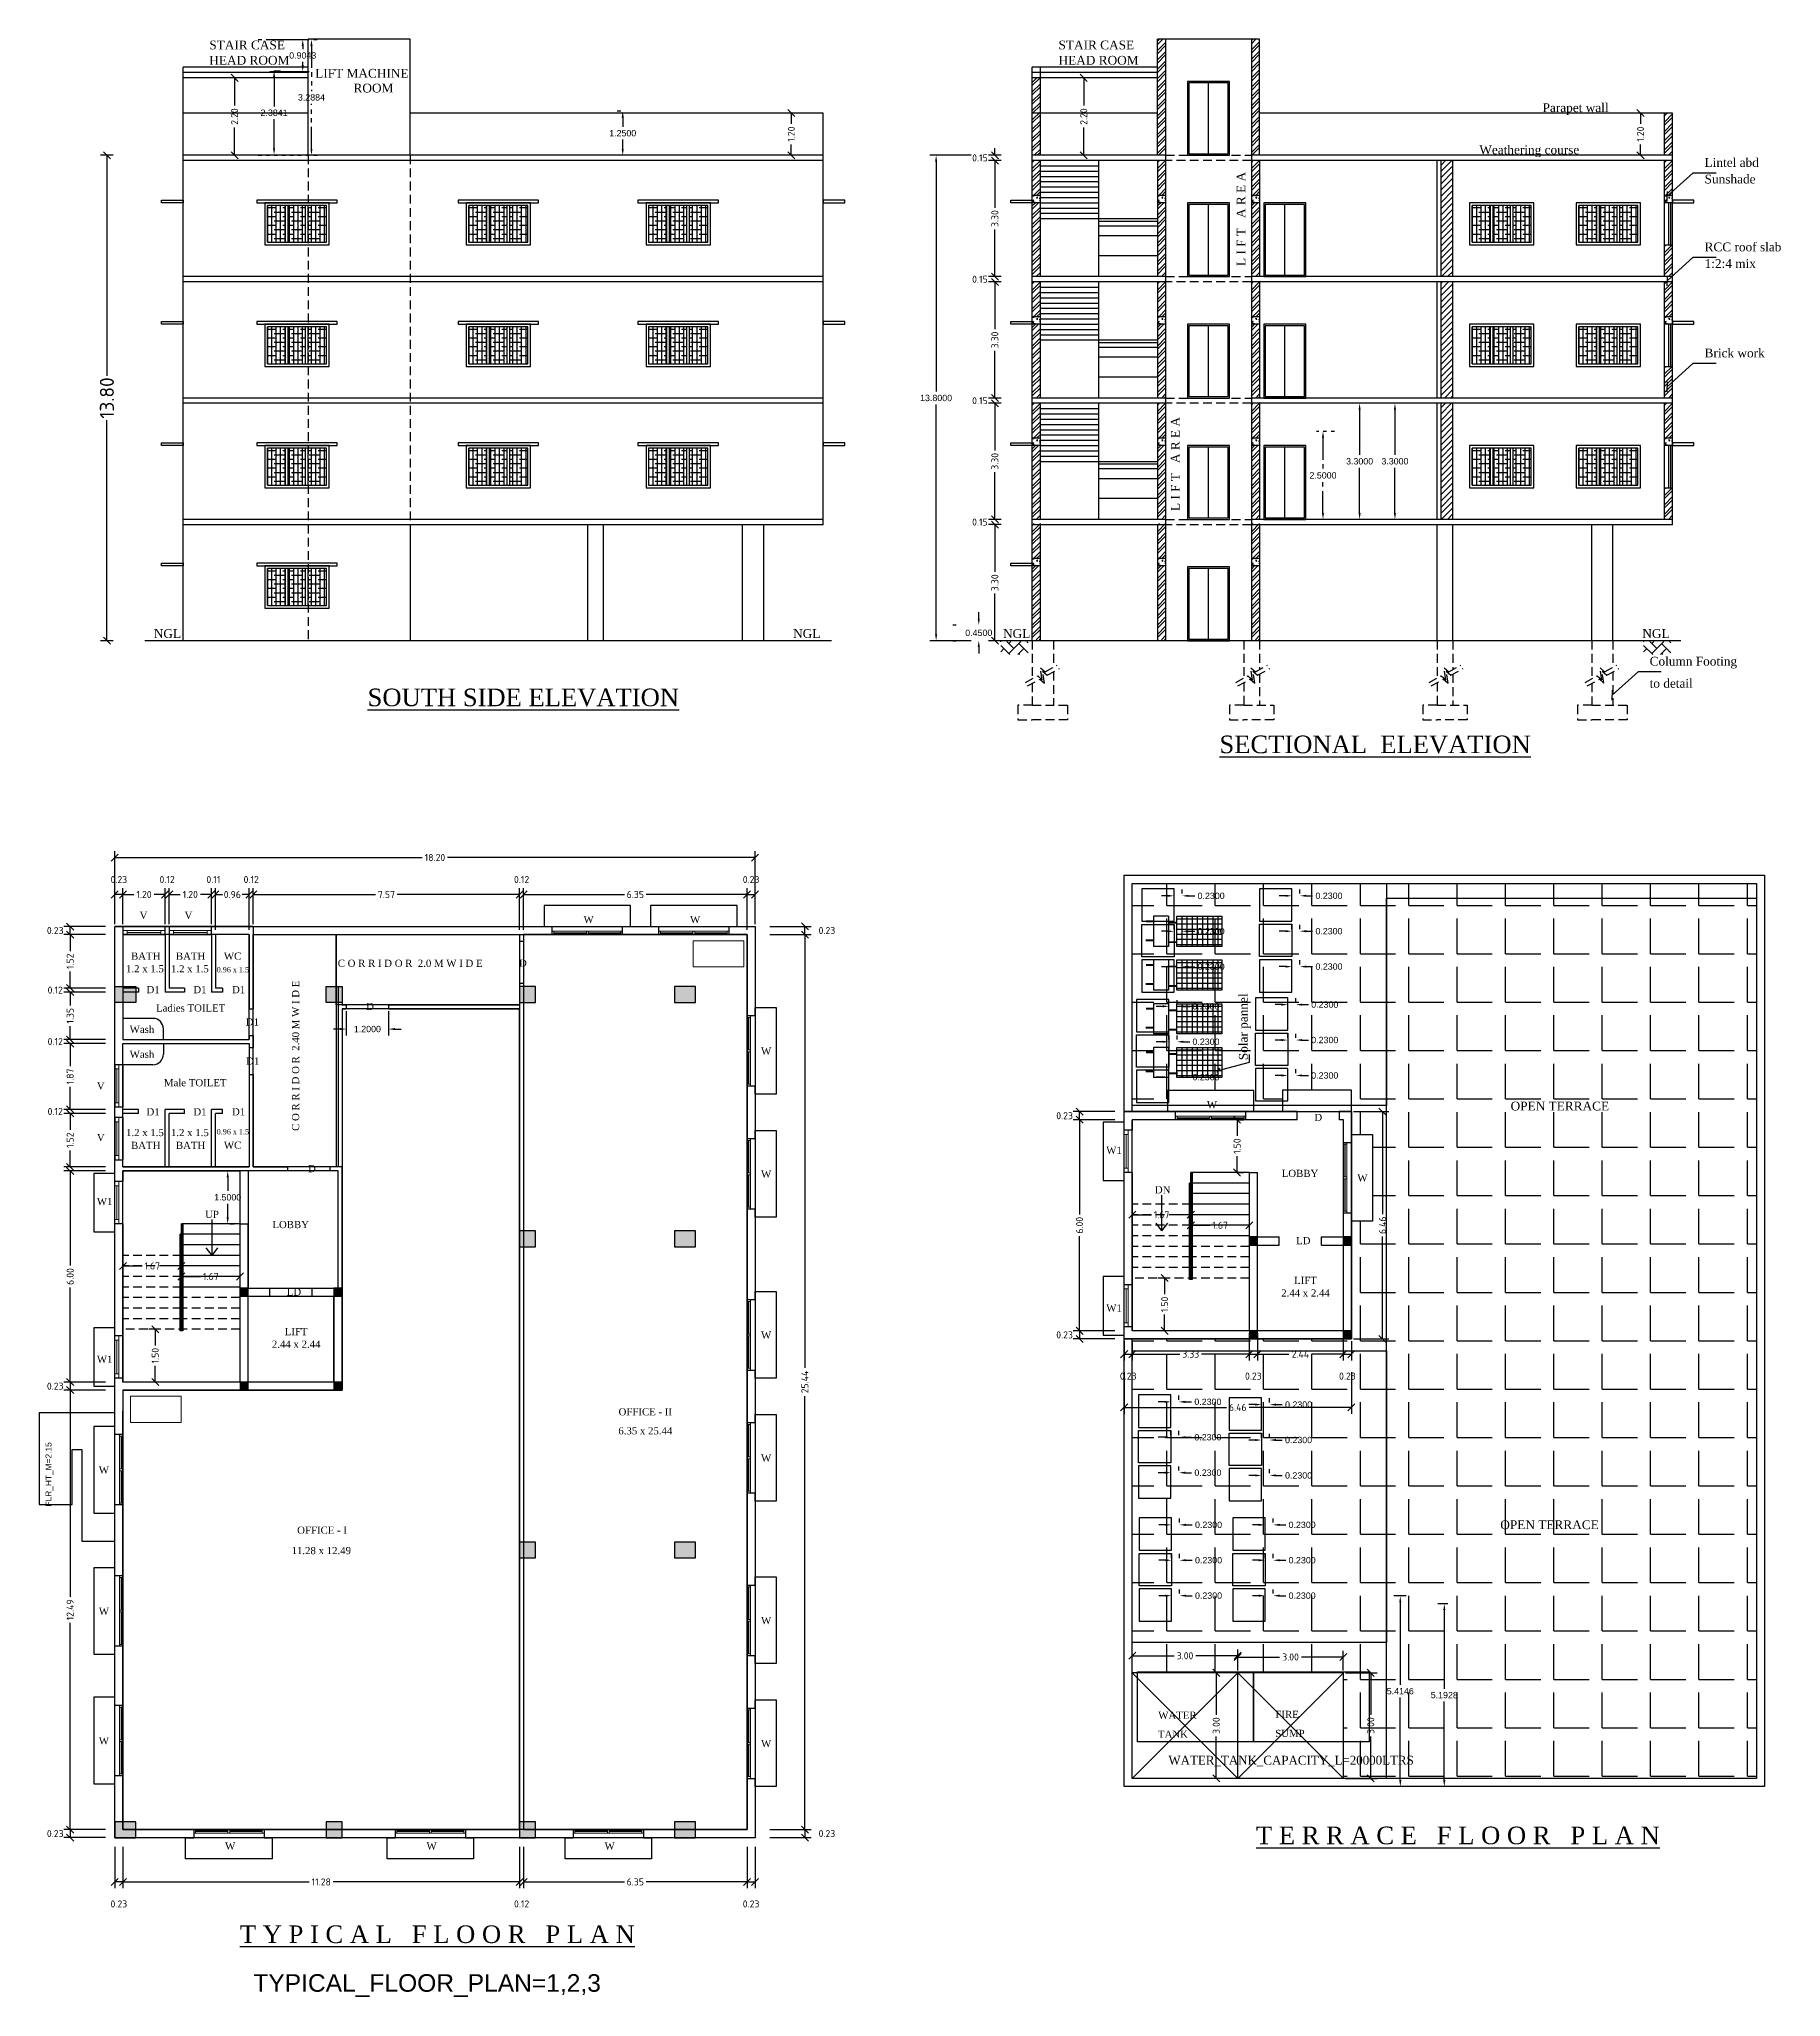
# Model space of a CAD drawing. Header units: metres. Extents: x 33037 to 87500, y -4470 to 25.
# Drawn here: x 87450.9 to 87500.4, y -4461.1 to -4405.4 of the extents above; entities that cross this region are included whole.
import ezdxf
from ezdxf.enums import TextEntityAlignment as Align

# ---------------------------------------------------------------- set-up
doc = ezdxf.new("R2010")
doc.units = ezdxf.units.M
doc.header["$MEASUREMENT"] = 0
for name, pattern in [('DOT2', [0.125, 0, -0.125]), ('HIDDEN', [0.375, 0.25, -0.125]), ('PHANTOM2', [1.25, 0.625, -0.125, 0.125, -0.125, 0.125, -0.125])]:
    doc.linetypes.add(name, pattern=pattern)
for name, color, linetype in [('BLK_1_FLR_1_BATH_HT', 205, 'Continuous'), ('BLK_1_FLR_1_BLT_UP_AREA', 18, 'Continuous'), ('BLK_1_FLR_1_CARPET_AREA', 18, 'Continuous'), ('BLK_1_FLR_1_EXIT_WIDTH_DOOR', 2, 'Continuous'), ('BLK_1_FLR_1_EXIT_WIDTH_STAIR', 1, 'Continuous'), ('BLK_1_FLR_1_FIRESTAIR_1', 1, 'Continuous'), ('BLK_1_FLR_1_LIFT_1', 30, 'Continuous'), ('BLK_1_FLR_1_REGULAR_ROOM_1', 117, 'Continuous'), ('BLK_1_FLR_1_REGULAR_ROOM_2', 117, 'Continuous'), ('BLK_1_FLR_1_STAIR_1', 1, 'Continuous'), ('BLK_1_FLR_4_ROOF_AREA', 54, 'Continuous'), ('BLK_1_HT_OF_BLDG', 5, 'Continuous'), ('BLK_1_PARAPET_HT', 233, 'Continuous'), ('BLK_1_PLINTH_HEIGHT', 7, 'Continuous'), ('BLK_1_ROOF_WATER_TA1NK_HT', 235, 'Continuous'), ('BLK_1_STAIR_HEADROOM', 55, 'Continuous'), ('BLK_1_TERRACESERVICE_UTILITYDISTANCE', 1, 'Continuous'), ('h', 8, 'Continuous'), ('INVA-COLUMN', 1, 'Continuous'), ('SOLAR_PANEL', 3, 'Continuous'), ('SOLAR_WATER_HEATER', 1, 'Continuous'), ('WATER_TANK_CALCULATION', 150, 'Continuous')]:
    doc.layers.add(name, color=color, linetype=linetype)
for name, color, linetype, lineweight in [('BLK_1_FLR_1_DRINKING_WATER', 7, 'Continuous', 5), ('BLK_1_LVL_1_BLDG_FOOT_PRINT', 1, 'Continuous', 5), ('BLK_1_MUMTY_HT1', 83, 'Continuous', 0), ('INVA-HATCH', 251, 'Continuous', 5), ('INVA-WINDOW', 153, 'Continuous', 20)]:
    doc.layers.add(name, color=color, linetype=linetype, lineweight=lineweight)
doc.styles.add('ED', font='romantic.ttf', dxfattribs={"width": 0.96})
doc.styles.add('ISO Proportional', font='isocpeur.ttf')
doc.styles.add('ROMANS', font='times.ttf')
doc.styles.get("Standard").update_dxf_attribs({"font": 'arial.ttf'})
doc.dimstyles.get("Standard").update_dxf_attribs({"dimtxt": 0.18, "dimasz": 0.18, "dimexe": 0.18, "dimexo": 0.0625, "dimgap": 0.09, "dimtad": 0, "dimtih": 1, "dimtoh": 1, "dimdec": 4, "dimzin": 0, "dimdsep": 46, "dimtxsty": 'Standard', "dimcen": 0.09, "dimadec": 0, "dimazin": 0, "dimtfac": 1, "dimtdec": 4, "dimtofl": 0, "dimtmove": 0, "dimatfit": 3, "dimfxl": 0, "dimtolj": 1, "dimtzin": 0, "dimarcsym": 0})
doc.dimstyles.new('T-roman', dxfattribs={"dimtxt": 0.2, "dimasz": 0.2, "dimexe": 0.18, "dimexo": 0.0625, "dimgap": 0.09, "dimtad": 0, "dimtoh": 1, "dimzin": 0, "dimdsep": 46, "dimtxsty": 'ISO Proportional', "dimblk": 'OBLIQUE', "dimcen": 0.09, "dimclrd": 5, "dimclre": 2, "dimclrt": 7, "dimadec": 0, "dimazin": 0, "dimtfac": 1, "dimtofl": 0, "dimtmove": 2, "dimatfit": 3, "dimldrblk": 'OBLIQUE', "dimfxl": 0, "dimtolj": 1, "dimtzin": 0, "dimarcsym": 0})
pattern_1 = [(45, (1123.15514, 140.73495), (-0.13258252147, 0.13258252147), []), (45, (1123.24353, 140.73495), (-0.13258252147, 0.13258252147), [])]

msp = doc.modelspace()

# ---------------------------------------------------------------- texts
at = {"color": 0, "style": 'ROMANS'}
for s, height, p in [('HEAD ROOM', 0.25, (87455.73423, -4406.13538)), ('STAIR CASE ', 0.25, (87455.73423, -4405.70081)), ('HEAD ROOM', 0.25, (87479.87273, -4406.13538)), ('STAIR CASE ', 0.25, (87479.87273, -4405.70081)), ('LIFT MACHINE ', 0.25, (87458.74443, -4406.50533)), ('ROOM', 0.25, (87459.83345, -4406.92502)), ('Parapet wall', 0.25, (87493.63178, -4407.48326)), ('Weathering course', 0.25, (87491.83503, -4408.68033)), ('Lintel abd', 0.25, (87498.2379, -4409.04016)), ('Sunshade', 0.25, (87498.2379, -4409.51207)), ('RCC roof slab', 0.25, (87498.2379, -4411.44082)), ('1:2:4 mix', 0.25, (87498.2379, -4411.91272)), ('Brick work', 0.25, (87498.2379, -4414.4556)), ('Column Footing', 0.25, (87496.67562, -4423.21628)), ('to detail', 0.25, (87496.67562, -4423.84599)), ('%%USOUTH SIDE ELEVATION', 0.5, (87460.23448, -4424.3695)), ('%%USECTIONAL  ELEVATION', 0.5, (87484.44663, -4425.70477)), ('V', 0.2032, (87453.75376, -4430.41482)), ('V', 0.2032, (87455.03128, -4430.41482)), ('W', 0.2032, (87466.37274, -4430.53408)), ('W', 0.2032, (87469.40105, -4430.53408)), ('BATH', 0.2032, (87453.50983, -4431.57478)), ('BATH', 0.2032, (87454.78595, -4431.57478)), ('WC', 0.2032, (87456.14961, -4431.57478)), ('1.2 x 1.5', 0.2032, (87453.36866, -4431.93372)), ('1.2 x 1.5', 0.2032, (87454.64479, -4431.93372)), ('0.96 x 1.5', 0.15, (87455.94685, -4431.93372)), ('C O R R I D O R  2.0 M W I D E', 0.2032, (87459.38561, -4431.77852)), ('D', 0.2032, (87464.53795, -4431.77336)), ('D1', 0.2032, (87453.95146, -4432.52782)), ('D1', 0.2032, (87455.28177, -4432.52782)), ('D1', 0.2032, (87456.37971, -4432.52782)), ('Ladies TOILET', 0.2032, (87454.22012, -4433.04959)), ('D', 0.2032, (87460.19346, -4433.00448)), ('Wash', 0.2032, (87453.4718, -4433.65543)), ('D1', 0.2032, (87456.77234, -4433.4456)), ('Wash', 0.2032, (87453.4718, -4434.36357)), ('W', 0.2032, (87471.41827, -4434.27312)), ('D1', 0.2032, (87456.78195, -4434.55682)), ('V', 0.2032, (87452.53966, -4435.26501)), ('Male TOILET', 0.2032, (87454.44395, -4435.17286)), ('D1', 0.2032, (87453.95146, -4436.00024)), ('D1', 0.2032, (87455.28177, -4436.00024)), ('D1', 0.2032, (87456.37971, -4436.00024)), ('W', 0.2032, (87484.09015, -4435.79822)), ('D', 0.2032, (87487.14522, -4436.15967)), ('OPEN TERRACE ', 0.25, (87492.72337, -4435.85998)), ('1.2 x 1.5', 0.2032, (87453.36866, -4436.59025)), ('1.2 x 1.5', 0.2032, (87454.64479, -4436.59025)), ('0.96 x 1.5', 0.15, (87455.94685, -4436.53823)), ('V', 0.2032, (87452.53966, -4436.73048)), ('BATH', 0.2032, (87453.50983, -4436.95372)), ('BATH', 0.2032, (87454.78595, -4436.95372)), ('WC', 0.2032, (87456.14961, -4436.94918)), ('W1 ', 0.2032, (87481.23007, -4437.09403)), ('D', 0.2032, (87458.54024, -4437.61525)), ('W', 0.2032, (87471.41827, -4437.76833)), ('LOBBY', 0.2032, (87486.21793, -4437.75003)), ('DN', 0.2032, (87482.61243, -4438.21562)), ('W', 0.2032, (87488.36868, -4437.88116)), ('W1 ', 0.2032, (87452.53966, -4438.54961)), ('UP', 0.2032, (87455.61466, -4438.9148)), ('LOBBY', 0.2032, (87457.52751, -4439.20561)), ('LD', 0.2032, (87486.6264, -4439.66428)), ('LD', 0.2032, (87457.93598, -4441.11986)), ('2.44 x 2.44', 0.2032, (87486.20355, -4441.15081)), ('LIFT', 0.2032, (87486.57057, -4440.79187)), ('W1 ', 0.2032, (87481.23007, -4441.57658)), ('LIFT', 0.2032, (87457.88016, -4442.24745)), ('2.44 x 2.44', 0.2032, (87457.51314, -4442.60639)), ('W', 0.2032, (87471.41827, -4442.34604)), ('W1 ', 0.2032, (87452.53966, -4443.03216)), ('6.35 x 25.44', 0.2032, (87467.36173, -4445.06792)), ('OFFICE - II', 0.2032, (87467.36835, -4444.52703)), ('W', 0.2032, (87452.59494, -4446.18024)), ('W', 0.2032, (87471.41827, -4445.84125)), ('OPEN TERRACE ', 0.25, (87492.4298, -4447.76144)), ('OFFICE - I', 0.2032, (87458.23234, -4447.89139)), ('11.28 x 12.49', 0.2032, (87458.07379, -4448.472)), ('W', 0.2032, (87452.59494, -4450.19475)), ('W', 0.2032, (87471.41827, -4450.45861)), ('WATER ', 0.2032, (87482.70759, -4453.1513)), ('FIRE', 0.2032, (87486.03954, -4453.12719)), ('W', 0.2032, (87452.59494, -4453.87705)), ('W', 0.2032, (87471.41827, -4453.95382)), ('TANK', 0.2032, (87482.70097, -4453.69219)), ('SUMP', 0.2032, (87486.03292, -4453.66808)), ('%%UT E R R A C E   F L O O R   P L A N', 0.5, (87485.48713, -4456.71584)), ('W', 0.2032, (87456.18388, -4456.87025)), ('W', 0.2032, (87461.90856, -4456.87025)), ('W', 0.2032, (87466.97049, -4456.87025)), ('%%UT Y P I C A L   F L O O R   P L A N', 0.5, (87456.6039, -4459.52421))]:
    msp.add_text(s, height=height, dxfattribs=at).set_placement(p)
for s, height, p in [('L I F T   A R E A ', 0.25, (87485.18578, -4411.85793)), ('L I F T   A R E A ', 0.25, (87483.31769, -4418.82374)), ('C O R R I D O R  2.40 M W I D E', 0.2032, (87458.28954, -4436.44166))]:
    msp.add_text(s, height=height, rotation=90, dxfattribs=at).set_placement(p)
for p in [(87454.54541, -4422.30479), (87472.71743, -4422.30479), (87478.68391, -4422.30479), (87496.85592, -4422.30479)]:
    msp.add_text('NGL', height=0.25, dxfattribs=at).set_placement(p, align=Align.MIDDLE)
msp.add_text('Solar pannel', height=0.25, rotation=90, dxfattribs=at).set_placement((87485.1589, -4433.48212), align=Align.MIDDLE)
at = {"layer": 'BLK_1_FLR_1_BLT_UP_AREA', "color": 25, "insert": (87456.98616, -4460.41006), "char_height": 0.5, "attachment_point": 1}
msp.add_mtext_dynamic_manual_height_columns('TYPICAL_FLOOR_PLAN=1,2,3', width=10.5970681, gutter_width=0.9, heights=[0], dxfattribs=at)
at = {"layer": 'BLK_1_FLR_1_FIRESTAIR_1', "linetype": 'Continuous', "insert": (87451.07913, -4446.20489), "char_height": 0.17, "width": 2.1709, "attachment_point": 2, "rotation": 90}
msp.add_mtext('FLR_HT_M=2.15', dxfattribs=at)
at = {"layer": 'WATER_TANK_CALCULATION', "linetype": 'ByBlock', "insert": (87482.99754, -4454.20227), "char_height": 0.2537879, "attachment_point": 1, "style": 'ED'}
msp.add_mtext_dynamic_manual_height_columns('WATER_TANK_CAPACITY_L=20000LTRS', width=6.8667001, gutter_width=1.26894, heights=[0], dxfattribs=at)

# ---------------------------------------------------------------- blocks, each defined once
blk = doc.blocks.new('*D236')
at = {"layer": 'BLK_1_STAIR_HEADROOM', "color": 0, "lineweight": -2}
for p, q in [((87457.571, -4406.31), (87457.756, -4406.31)), ((87457.576, -4406.49), (87457.576, -4407.32)), ((87457.576, -4408.514), (87457.576, -4407.684)), ((87457.571, -4408.694), (87457.756, -4408.694))]:
    blk.add_line(p, q, dxfattribs=at)
at = {"layer": 'BLK_1_STAIR_HEADROOM', "color": 0}
for points in [[(87457.546, -4406.49), (87457.606, -4406.49), (87457.576, -4406.31)], [(87457.546, -4408.514), (87457.606, -4408.514), (87457.576, -4408.694)]]:
    blk.add_solid(points, dxfattribs=at)
at = {"layer": 'DEFPOINTS', "color": 0}
for p in [(87457.508, -4406.31), (87457.576, -4406.31), (87457.508, -4408.694)]:
    blk.add_point(p, dxfattribs=at)
at = {"layer": 'BLK_1_STAIR_HEADROOM', "color": 0, "insert": (87457.576, -4407.502), "char_height": 0.18, "attachment_point": 5}
blk.add_mtext('\\A1;2.3841', dxfattribs=at)
blk = doc.blocks.new('*D237')
at = {"layer": 'BLK_1_ROOF_WATER_TA1NK_HT', "color": 0, "lineweight": -2}
for p, q in [((87457.453, -4405.422), (87458.571, -4405.422)), ((87458.391, -4405.602), (87458.391, -4405.692)), ((87457.453, -4406.326), (87458.571, -4406.326)), ((87458.391, -4406.146), (87458.391, -4406.056))]:
    blk.add_line(p, q, dxfattribs=at)
at = {"layer": 'BLK_1_ROOF_WATER_TA1NK_HT', "color": 0}
for points in [[(87458.361, -4405.602), (87458.421, -4405.602), (87458.391, -4405.422)], [(87458.361, -4406.146), (87458.421, -4406.146), (87458.391, -4406.326)]]:
    blk.add_solid(points, dxfattribs=at)
at = {"layer": 'DEFPOINTS', "color": 0}
for p in [(87457.391, -4405.422), (87458.391, -4405.422), (87457.391, -4406.326)]:
    blk.add_point(p, dxfattribs=at)
at = {"layer": 'BLK_1_ROOF_WATER_TA1NK_HT', "color": 0, "insert": (87458.391, -4405.874), "char_height": 0.18, "attachment_point": 5}
blk.add_mtext('\\A1;0.9043', dxfattribs=at)
blk = doc.blocks.new('*D238')
at = {"layer": 'BLK_1_MUMTY_HT1', "color": 0, "linetype": 'DOT2', "lineweight": -2}
for p, q in [((87457.125, -4405.422), (87458.819, -4405.422)), ((87457.125, -4408.71), (87458.819, -4408.71))]:
    blk.add_line(p, q, dxfattribs=at)
at = {"layer": 'BLK_1_MUMTY_HT1', "color": 0, "linetype": 'PHANTOM2', "lineweight": -2}
for p, q in [((87458.639, -4405.602), (87458.639, -4406.884)), ((87458.639, -4408.53), (87458.639, -4407.248))]:
    blk.add_line(p, q, dxfattribs=at)
at = {"layer": 'BLK_1_MUMTY_HT1', "color": 0}
for points in [[(87458.609, -4405.602), (87458.669, -4405.602), (87458.639, -4405.422)], [(87458.609, -4408.53), (87458.669, -4408.53), (87458.639, -4408.71)]]:
    blk.add_solid(points, dxfattribs=at)
at = {"layer": 'DEFPOINTS', "color": 0}
for p in [(87457.063, -4405.422), (87457.063, -4408.71), (87458.639, -4408.71)]:
    blk.add_point(p, dxfattribs=at)
at = {"layer": 'BLK_1_MUMTY_HT1', "color": 0, "insert": (87458.639, -4407.066), "char_height": 0.18, "attachment_point": 5}
blk.add_mtext('\\A1;3.2884', dxfattribs=at)
blk = doc.blocks.new('4 col')
at = {"layer": 'INVA-HATCH', "ltscale": 2}
h = blk.add_hatch(color=253, dxfattribs=at)
h.dxf.hatch_style = 1
h.paths.add_polyline_path([(-5051471, 2224207), (-5051471, 2224807), (-5051921, 2224807), (-5051921, 2224207)])
h.paths.add_polyline_path([(-5044526, 2224207), (-5044526, 2224807), (-5044976, 2224807), (-5044976, 2224207)])
h.paths.add_polyline_path([(-5044526, 2219807), (-5044526, 2220257), (-5044976, 2220257), (-5044976, 2219807)])
h.paths.add_polyline_path([(-5051471, 2219807), (-5051471, 2220257), (-5051921, 2220257), (-5051921, 2219807)])
h.paths.add_polyline_path([(-5035678, 2224207), (-5035678, 2224807), (-5036128, 2224807), (-5036128, 2224207)])
h.paths.add_polyline_path([(-5035678, 2219807), (-5035678, 2220257), (-5036128, 2220257), (-5036128, 2219807)])
h.paths.add_polyline_path([(-5027728, 2224207), (-5027728, 2224807), (-5028178, 2224807), (-5028178, 2224207)])
h.paths.add_polyline_path([(-5027728, 2219807), (-5027728, 2220257), (-5028178, 2220257), (-5028178, 2219807)])
h.paths.add_polyline_path([(-5027728, 2214311), (-5027728, 2214761), (-5028178, 2214761), (-5028178, 2214311)])
h.paths.add_polyline_path([(-5027728, 2208301), (-5027728, 2208901), (-5028178, 2208901), (-5028178, 2208301)])
h.paths.add_polyline_path([(-5051471, 2208901), (-5051471, 2208301), (-5051921, 2208301), (-5051921, 2208901)])
h.paths.add_polyline_path([(-5051471, 2214761), (-5051471, 2214311), (-5051921, 2214311), (-5051921, 2214761)])
at = {"layer": 'INVA-COLUMN'}
for points in [[(-5051471, 2224207), (-5051471, 2224807), (-5051921, 2224807), (-5051921, 2224207)], [(-5044526, 2224207), (-5044526, 2224807), (-5044976, 2224807), (-5044976, 2224207)], [(-5035678, 2224207), (-5035678, 2224807), (-5036128, 2224807), (-5036128, 2224207)], [(-5027728, 2224207), (-5027728, 2224807), (-5028178, 2224807), (-5028178, 2224207)], [(-5051471, 2219807), (-5051471, 2220257), (-5051921, 2220257), (-5051921, 2219807)], [(-5044526, 2219807), (-5044526, 2220257), (-5044976, 2220257), (-5044976, 2219807)], [(-5035678, 2219807), (-5035678, 2220257), (-5036128, 2220257), (-5036128, 2219807)], [(-5027728, 2219807), (-5027728, 2220257), (-5028178, 2220257), (-5028178, 2219807)], [(-5051471, 2214761), (-5051471, 2214311), (-5051921, 2214311), (-5051921, 2214761)], [(-5027728, 2214311), (-5027728, 2214761), (-5028178, 2214761), (-5028178, 2214311)], [(-5051471, 2208901), (-5051471, 2208301), (-5051921, 2208301), (-5051921, 2208901)], [(-5027728, 2208301), (-5027728, 2208901), (-5028178, 2208901), (-5028178, 2208301)]]:
    blk.add_lwpolyline(points, close=True, dxfattribs=at)
blk = doc.blocks.new('window 4 feet')
at = {"layer": 'INVA-WINDOW', "ltscale": 4}
for p, q in [((330582, 65403.4), (330630, 65403.4)), ((330582, 65398.9), (330630, 65398.9)), ((330586.8, 65394.4), (330586.8, 65398.9)), ((330625.2, 65394.4), (330625.2, 65398.9)), ((330582, 65394.4), (330630, 65394.4)), ((330586.8, 65396.6), (330625.2, 65396.6))]:
    blk.add_line(p, q, dxfattribs=at)
blk = doc.blocks.new('_Oblique')
at = {"color": 0, "linetype": 'ByBlock', "lineweight": -2}
blk.add_line((-0.5, -0.5), (0.5, 0.5), dxfattribs=at)
blk = doc.blocks.new('*D335')
at = {"color": 2, "lineweight": -2}
for p, q in [((87453.279, -4440.1), (87453.279, -4440.46)), ((87454.944, -4440.1), (87454.944, -4440.46))]:
    blk.add_line(p, q, dxfattribs=at)
at = {"color": 5, "lineweight": -2}
for p, q in [((87453.279, -4440.28), (87453.822, -4440.28)), ((87454.944, -4440.28), (87454.402, -4440.28))]:
    blk.add_line(p, q, dxfattribs=at)
at = {"layer": 'DEFPOINTS', "color": 0}
for p in [(87453.279, -4439.98), (87454.944, -4439.98), (87454.944, -4440.28)]:
    blk.add_point(p, dxfattribs=at)
at = {"color": 5, "lineweight": -2, "xscale": 0.2, "yscale": 0.2, "zscale": 0.2, "rotation": 180}
blk.add_blockref('_Oblique', (87453.279, -4440.28), dxfattribs=at)
at = {"color": 5, "lineweight": -2, "xscale": 0.2, "yscale": 0.2, "zscale": 0.2}
blk.add_blockref('_Oblique', (87454.944, -4440.28), dxfattribs=at)
at = {"color": 7, "insert": (87454.112, -4440.28), "char_height": 0.2, "attachment_point": 5, "style": 'ISO Proportional'}
blk.add_mtext('\\A1;1.67', dxfattribs=at)
blk = doc.blocks.new('*D336')
at = {"color": 2, "lineweight": -2}
for p, q in [((87454.944, -4440.58), (87454.944, -4440.4)), ((87456.609, -4440.58), (87456.609, -4440.4))]:
    blk.add_line(p, q, dxfattribs=at)
at = {"color": 5, "lineweight": -2}
for p, q in [((87454.944, -4440.58), (87455.487, -4440.58)), ((87456.609, -4440.58), (87456.067, -4440.58))]:
    blk.add_line(p, q, dxfattribs=at)
at = {"layer": 'DEFPOINTS', "color": 0}
for p in [(87454.944, -4440.58), (87456.609, -4440.58), (87456.609, -4440.58)]:
    blk.add_point(p, dxfattribs=at)
at = {"color": 5, "lineweight": -2, "xscale": 0.2, "yscale": 0.2, "zscale": 0.2, "rotation": 180}
blk.add_blockref('_Oblique', (87454.944, -4440.58), dxfattribs=at)
at = {"color": 5, "lineweight": -2, "xscale": 0.2, "yscale": 0.2, "zscale": 0.2}
blk.add_blockref('_Oblique', (87456.609, -4440.58), dxfattribs=at)
at = {"color": 7, "insert": (87455.777, -4440.58), "char_height": 0.2, "attachment_point": 5, "style": 'ISO Proportional'}
blk.add_mtext('\\A1;1.67', dxfattribs=at)
blk = doc.blocks.new('*D337')
at = {"layer": 'BLK_1_FLR_1_EXIT_WIDTH_STAIR', "color": 0, "lineweight": -2}
for p, q in [((87456.321, -4437.58), (87456.438, -4437.58)), ((87456.258, -4437.76), (87456.258, -4438.148)), ((87456.258, -4438.9), (87456.258, -4438.512)), ((87456.321, -4439.08), (87456.438, -4439.08))]:
    blk.add_line(p, q, dxfattribs=at)
at = {"layer": 'BLK_1_FLR_1_EXIT_WIDTH_STAIR', "color": 0}
for points in [[(87456.228, -4437.76), (87456.288, -4437.76), (87456.258, -4437.58)], [(87456.228, -4438.9), (87456.288, -4438.9), (87456.258, -4439.08)]]:
    blk.add_solid(points, dxfattribs=at)
at = {"layer": 'DEFPOINTS', "color": 0}
for p in [(87456.258, -4437.58), (87456.258, -4437.58), (87456.258, -4439.08)]:
    blk.add_point(p, dxfattribs=at)
at = {"layer": 'BLK_1_FLR_1_EXIT_WIDTH_STAIR', "color": 0, "insert": (87456.258, -4438.33), "char_height": 0.18, "attachment_point": 5}
blk.add_mtext('\\A1;1.5000', dxfattribs=at)
blk = doc.blocks.new('rege')
at = {"layer": 'h'}
h = blk.add_hatch(color=252, dxfattribs=at)
h.dxf.hatch_style = 1
h.paths.add_polyline_path([(86212.376, -4386.625), (86212.192, -4386.625), (86212.192, -4386.809), (86212.376, -4386.809)])
for points in [[(86212.399, -4386.832), (86212.399, -4386.602), (86212.169, -4386.602), (86212.169, -4386.832)], [(86212.376, -4386.809), (86212.376, -4386.625), (86212.192, -4386.625), (86212.192, -4386.809)]]:
    blk.add_lwpolyline(points, close=True)
blk = doc.blocks.new('*D338')
at = {"color": 2, "lineweight": -2}
for p, q in [((87454.199, -4442.08), (87454.019, -4442.08)), ((87454.199, -4443.58), (87454.019, -4443.58))]:
    blk.add_line(p, q, dxfattribs=at)
at = {"color": 5, "lineweight": -2}
for p, q in [((87454.199, -4442.08), (87454.199, -4442.54)), ((87454.199, -4443.58), (87454.199, -4443.12))]:
    blk.add_line(p, q, dxfattribs=at)
at = {"layer": 'DEFPOINTS', "color": 0}
for p in [(87454.199, -4442.08), (87454.207, -4442.08), (87454.207, -4443.58)]:
    blk.add_point(p, dxfattribs=at)
at = {"color": 5, "lineweight": -2, "xscale": 0.2, "yscale": 0.2, "zscale": 0.2}
for p, rotation in [((87454.199, -4442.08), 90), ((87454.199, -4443.58), 270)]:
    blk.add_blockref('_Oblique', p, dxfattribs=dict(at, rotation=rotation))
at = {"color": 7, "insert": (87454.199, -4442.83), "char_height": 0.2, "attachment_point": 5, "rotation": 90, "style": 'ISO Proportional'}
blk.add_mtext('\\A1;1.50', dxfattribs=at)
blk = doc.blocks.new('WWP')
at = {"layer": 'INVA-WINDOW', "linetype": 'ByBlock', "ltscale": 45}
for p, q in [((-859, -1859), (-859, 141)), ((-819, -836), (-819, 91)), ((-809, -836), (-809, 91)), ((-759, -1859), (-759, 141)), ((-629, -1859), (-629, 141)), ((-819, -836), (-819, -666)), ((-819, -1809), (-819, -886)), ((-819, -1039), (-819, -886)), ((-809, -836), (-809, -666)), ((-809, -1809), (-809, -886)), ((-809, -1039), (-809, -886))]:
    blk.add_line(p, q, dxfattribs=at)
at = {"layer": 'INVA-WINDOW'}
for points in [[(-859, 141), (-759, 141), (-759, 91), (-859, 91)], [(-859, -836), (-759, -836), (-759, -886), (-859, -886)], [(-859, -1809), (-759, -1809), (-759, -1859), (-859, -1859)]]:
    blk.add_lwpolyline(points, dxfattribs=at)
blk = doc.blocks.new('*D297')
at = {"color": 2, "lineweight": -2}
for p, q in [((87452.78, -4430.634), (87451.6, -4430.634)), ((87452.78, -4430.86), (87451.6, -4430.86))]:
    blk.add_line(p, q, dxfattribs=at)
at = {"color": 5, "lineweight": -2}
blk.add_line((87451.78, -4430.86), (87451.78, -4430.634), dxfattribs=at)
at = {"layer": 'DEFPOINTS', "color": 0}
for p in [(87451.78, -4430.634), (87453.279, -4430.634), (87453.279, -4430.86)]:
    blk.add_point(p, dxfattribs=at)
at = {"color": 5, "lineweight": -2, "xscale": 0.2, "yscale": 0.2, "zscale": 0.2}
for p, rotation in [((87451.78, -4430.634), 90), ((87451.78, -4430.86), 270)]:
    blk.add_blockref('_Oblique', p, dxfattribs=dict(at, rotation=rotation))
at = {"color": 7, "insert": (87451.355, -4430.747), "char_height": 0.2, "attachment_point": 5, "style": 'ISO Proportional'}
blk.add_mtext('\\A1;0.23', dxfattribs=at)
blk = doc.blocks.new('*D298')
at = {"color": 2, "lineweight": -2}
for p, q in [((87471.665, -4430.63), (87472.845, -4430.63)), ((87471.665, -4430.86), (87472.845, -4430.86))]:
    blk.add_line(p, q, dxfattribs=at)
at = {"color": 5, "lineweight": -2}
blk.add_line((87472.665, -4430.86), (87472.665, -4430.63), dxfattribs=at)
at = {"layer": 'DEFPOINTS', "color": 0}
for p in [(87471.019, -4430.63), (87471.019, -4430.86), (87472.665, -4430.63)]:
    blk.add_point(p, dxfattribs=at)
at = {"color": 5, "lineweight": -2, "xscale": 0.2, "yscale": 0.2, "zscale": 0.2}
for p, rotation in [((87472.665, -4430.63), 90), ((87472.665, -4430.86), 270)]:
    blk.add_blockref('_Oblique', p, dxfattribs=dict(at, rotation=rotation))
at = {"color": 7, "insert": (87473.29, -4430.745), "char_height": 0.2, "attachment_point": 5, "style": 'ISO Proportional'}
blk.add_mtext('\\A1;0.23', dxfattribs=at)
blk = doc.blocks.new('*D299')
at = {"color": 2, "lineweight": -2}
for p, q in [((87471.019, -4456.789), (87471.019, -4457.969)), ((87471.249, -4456.789), (87471.249, -4457.969))]:
    blk.add_line(p, q, dxfattribs=at)
at = {"color": 5, "lineweight": -2}
blk.add_line((87471.019, -4457.789), (87471.249, -4457.789), dxfattribs=at)
at = {"layer": 'DEFPOINTS', "color": 0}
for p in [(87471.019, -4456.3), (87471.249, -4456.3), (87471.249, -4457.789)]:
    blk.add_point(p, dxfattribs=at)
at = {"color": 5, "lineweight": -2, "xscale": 0.2, "yscale": 0.2, "zscale": 0.2, "rotation": 180}
blk.add_blockref('_Oblique', (87471.019, -4457.789), dxfattribs=at)
at = {"color": 5, "lineweight": -2, "xscale": 0.2, "yscale": 0.2, "zscale": 0.2}
blk.add_blockref('_Oblique', (87471.249, -4457.789), dxfattribs=at)
at = {"color": 7, "insert": (87471.134, -4458.414), "char_height": 0.2, "attachment_point": 5, "style": 'ISO Proportional'}
blk.add_mtext('\\A1;0.23', dxfattribs=at)
blk = doc.blocks.new('*D300')
at = {"color": 2, "lineweight": -2}
for p, q in [((87471.665, -4430.86), (87472.845, -4430.86)), ((87471.665, -4456.3), (87472.845, -4456.3))]:
    blk.add_line(p, q, dxfattribs=at)
at = {"color": 5, "lineweight": -2}
for p, q in [((87472.665, -4430.86), (87472.665, -4443.18)), ((87472.665, -4456.3), (87472.665, -4443.98))]:
    blk.add_line(p, q, dxfattribs=at)
at = {"layer": 'DEFPOINTS', "color": 0}
for p in [(87471.019, -4430.86), (87471.019, -4456.3), (87472.665, -4456.3)]:
    blk.add_point(p, dxfattribs=at)
at = {"color": 5, "lineweight": -2, "xscale": 0.2, "yscale": 0.2, "zscale": 0.2}
for p, rotation in [((87472.665, -4430.86), 90), ((87472.665, -4456.3), 270)]:
    blk.add_blockref('_Oblique', p, dxfattribs=dict(at, rotation=rotation))
at = {"color": 7, "insert": (87472.665, -4443.58), "char_height": 0.2, "attachment_point": 5, "rotation": 90, "style": 'ISO Proportional'}
blk.add_mtext('\\A1;25.44', dxfattribs=at)
blk = doc.blocks.new('*D301')
at = {"color": 2, "lineweight": -2}
for p, q in [((87471.665, -4456.3), (87472.845, -4456.3)), ((87471.665, -4456.53), (87472.845, -4456.53))]:
    blk.add_line(p, q, dxfattribs=at)
at = {"color": 5, "lineweight": -2}
blk.add_line((87472.665, -4456.3), (87472.665, -4456.53), dxfattribs=at)
at = {"layer": 'DEFPOINTS', "color": 0}
for p in [(87471.019, -4456.3), (87471.249, -4456.53), (87472.665, -4456.53)]:
    blk.add_point(p, dxfattribs=at)
at = {"color": 5, "lineweight": -2, "xscale": 0.2, "yscale": 0.2, "zscale": 0.2}
for p, rotation in [((87472.665, -4456.3), 90), ((87472.665, -4456.53), 270)]:
    blk.add_blockref('_Oblique', p, dxfattribs=dict(at, rotation=rotation))
at = {"color": 7, "insert": (87473.29, -4456.415), "char_height": 0.2, "attachment_point": 5, "style": 'ISO Proportional'}
blk.add_mtext('\\A1;0.23', dxfattribs=at)
blk = doc.blocks.new('*D302')
at = {"color": 2, "lineweight": -2}
for p, q in [((87464.67, -4456.789), (87464.67, -4457.969)), ((87471.019, -4456.789), (87471.019, -4457.969))]:
    blk.add_line(p, q, dxfattribs=at)
at = {"color": 5, "lineweight": -2}
for p, q in [((87464.67, -4457.789), (87467.534, -4457.789)), ((87471.019, -4457.789), (87468.154, -4457.789))]:
    blk.add_line(p, q, dxfattribs=at)
at = {"layer": 'DEFPOINTS', "color": 0}
for p in [(87464.67, -4456.08), (87471.019, -4456.3), (87464.67, -4457.789)]:
    blk.add_point(p, dxfattribs=at)
at = {"color": 5, "lineweight": -2, "xscale": 0.2, "yscale": 0.2, "zscale": 0.2, "rotation": 180}
blk.add_blockref('_Oblique', (87464.67, -4457.789), dxfattribs=at)
at = {"color": 5, "lineweight": -2, "xscale": 0.2, "yscale": 0.2, "zscale": 0.2}
blk.add_blockref('_Oblique', (87471.019, -4457.789), dxfattribs=at)
at = {"color": 7, "insert": (87467.844, -4457.789), "char_height": 0.2, "attachment_point": 5, "style": 'ISO Proportional'}
blk.add_mtext('\\A1;6.35', dxfattribs=at)
blk = doc.blocks.new('*D303')
at = {"color": 2, "lineweight": -2}
for p, q in [((87464.555, -4456.789), (87464.555, -4457.969)), ((87464.67, -4456.789), (87464.67, -4457.969))]:
    blk.add_line(p, q, dxfattribs=at)
at = {"color": 5, "lineweight": -2}
for p, q in [((87464.555, -4457.789), (87464.355, -4457.789)), ((87464.67, -4457.789), (87464.87, -4457.789))]:
    blk.add_line(p, q, dxfattribs=at)
at = {"layer": 'DEFPOINTS', "color": 0}
for p in [(87464.555, -4456.08), (87464.67, -4456.08), (87464.555, -4457.789)]:
    blk.add_point(p, dxfattribs=at)
at = {"color": 5, "lineweight": -2, "xscale": 0.2, "yscale": 0.2, "zscale": 0.2}
blk.add_blockref('_Oblique', (87464.555, -4457.789), dxfattribs=at)
at = {"color": 5, "lineweight": -2, "xscale": 0.2, "yscale": 0.2, "zscale": 0.2, "rotation": 180}
blk.add_blockref('_Oblique', (87464.67, -4457.789), dxfattribs=at)
at = {"color": 7, "insert": (87464.612, -4458.414), "char_height": 0.2, "attachment_point": 5, "style": 'ISO Proportional'}
blk.add_mtext('\\A1;0.12', dxfattribs=at)
blk = doc.blocks.new('*D304')
at = {"color": 2, "lineweight": -2}
for p, q in [((87453.279, -4456.789), (87453.279, -4457.969)), ((87464.555, -4456.789), (87464.555, -4457.969))]:
    blk.add_line(p, q, dxfattribs=at)
at = {"color": 5, "lineweight": -2}
for p, q in [((87453.279, -4457.789), (87458.577, -4457.789)), ((87464.555, -4457.789), (87459.257, -4457.789))]:
    blk.add_line(p, q, dxfattribs=at)
at = {"layer": 'DEFPOINTS', "color": 0}
for p in [(87453.279, -4456.3), (87464.555, -4456.08), (87453.279, -4457.789)]:
    blk.add_point(p, dxfattribs=at)
at = {"color": 5, "lineweight": -2, "xscale": 0.2, "yscale": 0.2, "zscale": 0.2, "rotation": 180}
blk.add_blockref('_Oblique', (87453.279, -4457.789), dxfattribs=at)
at = {"color": 5, "lineweight": -2, "xscale": 0.2, "yscale": 0.2, "zscale": 0.2}
blk.add_blockref('_Oblique', (87464.555, -4457.789), dxfattribs=at)
at = {"color": 7, "insert": (87458.917, -4457.789), "char_height": 0.2, "attachment_point": 5, "style": 'ISO Proportional'}
blk.add_mtext('\\A1;11.28', dxfattribs=at)
blk = doc.blocks.new('*D305')
at = {"color": 2, "lineweight": -2}
for p, q in [((87453.049, -4456.789), (87453.049, -4457.969)), ((87453.279, -4456.789), (87453.279, -4457.969))]:
    blk.add_line(p, q, dxfattribs=at)
at = {"color": 5, "lineweight": -2}
blk.add_line((87453.279, -4457.789), (87453.049, -4457.789), dxfattribs=at)
at = {"layer": 'DEFPOINTS', "color": 0}
for p in [(87453.049, -4456.53), (87453.279, -4456.3), (87453.049, -4457.789)]:
    blk.add_point(p, dxfattribs=at)
at = {"color": 5, "lineweight": -2, "xscale": 0.2, "yscale": 0.2, "zscale": 0.2, "rotation": 180}
blk.add_blockref('_Oblique', (87453.049, -4457.789), dxfattribs=at)
at = {"color": 5, "lineweight": -2, "xscale": 0.2, "yscale": 0.2, "zscale": 0.2}
blk.add_blockref('_Oblique', (87453.279, -4457.789), dxfattribs=at)
at = {"color": 7, "insert": (87453.164, -4458.414), "char_height": 0.2, "attachment_point": 5, "style": 'ISO Proportional'}
blk.add_mtext('\\A1;0.23', dxfattribs=at)
blk = doc.blocks.new('*D306')
at = {"color": 2, "lineweight": -2}
for p, q in [((87453.049, -4430.568), (87453.049, -4429.542)), ((87453.279, -4430.568), (87453.279, -4429.542))]:
    blk.add_line(p, q, dxfattribs=at)
at = {"color": 5, "lineweight": -2}
blk.add_line((87453.279, -4429.722), (87453.049, -4429.722), dxfattribs=at)
at = {"layer": 'DEFPOINTS', "color": 0}
for p in [(87453.049, -4429.722), (87453.049, -4430.63), (87453.279, -4430.63)]:
    blk.add_point(p, dxfattribs=at)
at = {"color": 5, "lineweight": -2, "xscale": 0.2, "yscale": 0.2, "zscale": 0.2}
for p, rotation in [((87453.049, -4429.722), 180.0000366902154), ((87453.279, -4429.722), 3.66902154258e-05)]:
    blk.add_blockref('_Oblique', p, dxfattribs=dict(at, rotation=rotation))
at = {"color": 7, "insert": (87453.164, -4429.297), "char_height": 0.2, "attachment_point": 5, "style": 'ISO Proportional'}
blk.add_mtext('\\A1;0.23', dxfattribs=at)
blk = doc.blocks.new('*D307')
at = {"color": 2, "lineweight": -2}
for p, q in [((87453.279, -4430.568), (87453.279, -4429.542)), ((87454.479, -4430.568), (87454.479, -4429.542))]:
    blk.add_line(p, q, dxfattribs=at)
at = {"color": 5, "lineweight": -2}
for p, q in [((87453.279, -4429.722), (87453.589, -4429.722)), ((87454.479, -4429.722), (87454.169, -4429.722))]:
    blk.add_line(p, q, dxfattribs=at)
at = {"layer": 'DEFPOINTS', "color": 0}
for p in [(87454.479, -4429.722), (87453.279, -4430.63), (87454.479, -4430.63)]:
    blk.add_point(p, dxfattribs=at)
at = {"color": 5, "lineweight": -2, "xscale": 0.2, "yscale": 0.2, "zscale": 0.2, "rotation": 180}
blk.add_blockref('_Oblique', (87453.279, -4429.722), dxfattribs=at)
at = {"color": 5, "lineweight": -2, "xscale": 0.2, "yscale": 0.2, "zscale": 0.2}
blk.add_blockref('_Oblique', (87454.479, -4429.722), dxfattribs=at)
at = {"color": 7, "insert": (87453.879, -4429.722), "char_height": 0.2, "attachment_point": 5, "style": 'ISO Proportional'}
blk.add_mtext('\\A1;1.20', dxfattribs=at)
blk = doc.blocks.new('*D308')
at = {"color": 5, "lineweight": -2}
for p, q in [((87454.479, -4429.722), (87454.279, -4429.722)), ((87454.594, -4429.722), (87454.794, -4429.722))]:
    blk.add_line(p, q, dxfattribs=at)
at = {"color": 2, "lineweight": -2}
for p, q in [((87454.479, -4430.568), (87454.479, -4429.542)), ((87454.594, -4430.568), (87454.594, -4429.542))]:
    blk.add_line(p, q, dxfattribs=at)
at = {"layer": 'DEFPOINTS', "color": 0}
for p in [(87454.594, -4429.722), (87454.479, -4430.63), (87454.594, -4430.63)]:
    blk.add_point(p, dxfattribs=at)
at = {"color": 5, "lineweight": -2, "xscale": 0.2, "yscale": 0.2, "zscale": 0.2}
blk.add_blockref('_Oblique', (87454.479, -4429.722), dxfattribs=at)
at = {"color": 5, "lineweight": -2, "xscale": 0.2, "yscale": 0.2, "zscale": 0.2, "rotation": 180}
blk.add_blockref('_Oblique', (87454.594, -4429.722), dxfattribs=at)
at = {"color": 7, "insert": (87454.536, -4429.297), "char_height": 0.2, "attachment_point": 5, "style": 'ISO Proportional'}
blk.add_mtext('\\A1;0.12', dxfattribs=at)
blk = doc.blocks.new('*D309')
at = {"color": 2, "lineweight": -2}
for p, q in [((87454.594, -4430.568), (87454.594, -4429.542)), ((87455.794, -4430.568), (87455.794, -4429.542))]:
    blk.add_line(p, q, dxfattribs=at)
at = {"color": 5, "lineweight": -2}
for p, q in [((87454.594, -4429.722), (87454.904, -4429.722)), ((87455.794, -4429.722), (87455.484, -4429.722))]:
    blk.add_line(p, q, dxfattribs=at)
at = {"layer": 'DEFPOINTS', "color": 0}
for p in [(87455.794, -4429.722), (87454.594, -4430.63), (87455.794, -4430.63)]:
    blk.add_point(p, dxfattribs=at)
at = {"color": 5, "lineweight": -2, "xscale": 0.2, "yscale": 0.2, "zscale": 0.2, "rotation": 180}
blk.add_blockref('_Oblique', (87454.594, -4429.722), dxfattribs=at)
at = {"color": 5, "lineweight": -2, "xscale": 0.2, "yscale": 0.2, "zscale": 0.2}
blk.add_blockref('_Oblique', (87455.794, -4429.722), dxfattribs=at)
at = {"color": 7, "insert": (87455.194, -4429.722), "char_height": 0.2, "attachment_point": 5, "style": 'ISO Proportional'}
blk.add_mtext('\\A1;1.20', dxfattribs=at)
blk = doc.blocks.new('*D310')
at = {"color": 5, "lineweight": -2}
for p, q in [((87455.794, -4429.722), (87455.594, -4429.722)), ((87455.909, -4429.722), (87456.109, -4429.722))]:
    blk.add_line(p, q, dxfattribs=at)
at = {"color": 2, "lineweight": -2}
for p, q in [((87455.794, -4430.568), (87455.794, -4429.542)), ((87455.909, -4430.722), (87455.909, -4429.542))]:
    blk.add_line(p, q, dxfattribs=at)
at = {"layer": 'DEFPOINTS', "color": 0}
for p in [(87455.909, -4429.722), (87455.794, -4430.63), (87455.909, -4430.86)]:
    blk.add_point(p, dxfattribs=at)
at = {"color": 5, "lineweight": -2, "xscale": 0.2, "yscale": 0.2, "zscale": 0.2}
blk.add_blockref('_Oblique', (87455.794, -4429.722), dxfattribs=at)
at = {"color": 5, "lineweight": -2, "xscale": 0.2, "yscale": 0.2, "zscale": 0.2, "rotation": 180}
blk.add_blockref('_Oblique', (87455.909, -4429.722), dxfattribs=at)
at = {"color": 7, "insert": (87455.851, -4429.297), "char_height": 0.2, "attachment_point": 5, "style": 'ISO Proportional'}
blk.add_mtext('\\A1;0.11', dxfattribs=at)
blk = doc.blocks.new('*D311')
at = {"color": 2, "lineweight": -2}
for p, q in [((87455.909, -4430.722), (87455.909, -4429.542)), ((87456.869, -4430.722), (87456.869, -4429.542))]:
    blk.add_line(p, q, dxfattribs=at)
at = {"color": 5, "lineweight": -2}
for p, q in [((87455.909, -4429.722), (87456.079, -4429.722)), ((87456.869, -4429.722), (87456.699, -4429.722))]:
    blk.add_line(p, q, dxfattribs=at)
at = {"layer": 'DEFPOINTS', "color": 0}
for p in [(87456.869, -4429.722), (87455.909, -4430.86), (87456.869, -4430.86)]:
    blk.add_point(p, dxfattribs=at)
at = {"color": 5, "lineweight": -2, "xscale": 0.2, "yscale": 0.2, "zscale": 0.2, "rotation": 180}
blk.add_blockref('_Oblique', (87455.909, -4429.722), dxfattribs=at)
at = {"color": 5, "lineweight": -2, "xscale": 0.2, "yscale": 0.2, "zscale": 0.2}
blk.add_blockref('_Oblique', (87456.869, -4429.722), dxfattribs=at)
at = {"color": 7, "insert": (87456.389, -4429.722), "char_height": 0.2, "attachment_point": 5, "style": 'ISO Proportional'}
blk.add_mtext('\\A1;0.96', dxfattribs=at)
blk = doc.blocks.new('*D312')
at = {"color": 5, "lineweight": -2}
for p, q in [((87456.869, -4429.722), (87456.669, -4429.722)), ((87456.984, -4429.722), (87457.184, -4429.722))]:
    blk.add_line(p, q, dxfattribs=at)
at = {"color": 2, "lineweight": -2}
for p, q in [((87456.869, -4430.722), (87456.869, -4429.542)), ((87456.984, -4430.568), (87456.984, -4429.542))]:
    blk.add_line(p, q, dxfattribs=at)
at = {"layer": 'DEFPOINTS', "color": 0}
for p in [(87456.984, -4429.722), (87456.869, -4430.86), (87456.984, -4430.63)]:
    blk.add_point(p, dxfattribs=at)
at = {"color": 5, "lineweight": -2, "xscale": 0.2, "yscale": 0.2, "zscale": 0.2}
blk.add_blockref('_Oblique', (87456.869, -4429.722), dxfattribs=at)
at = {"color": 5, "lineweight": -2, "xscale": 0.2, "yscale": 0.2, "zscale": 0.2, "rotation": 180}
blk.add_blockref('_Oblique', (87456.984, -4429.722), dxfattribs=at)
at = {"color": 7, "insert": (87456.926, -4429.297), "char_height": 0.2, "attachment_point": 5, "style": 'ISO Proportional'}
blk.add_mtext('\\A1;0.12', dxfattribs=at)
blk = doc.blocks.new('*D313')
at = {"color": 2, "lineweight": -2}
for p, q in [((87456.984, -4430.568), (87456.984, -4429.542)), ((87464.555, -4430.722), (87464.555, -4429.542))]:
    blk.add_line(p, q, dxfattribs=at)
at = {"color": 5, "lineweight": -2}
for p, q in [((87456.984, -4429.722), (87460.459, -4429.722)), ((87464.555, -4429.722), (87461.079, -4429.722))]:
    blk.add_line(p, q, dxfattribs=at)
at = {"layer": 'DEFPOINTS', "color": 0}
for p in [(87464.555, -4429.722), (87456.984, -4430.63), (87464.555, -4430.86)]:
    blk.add_point(p, dxfattribs=at)
at = {"color": 5, "lineweight": -2, "xscale": 0.2, "yscale": 0.2, "zscale": 0.2, "rotation": 180}
blk.add_blockref('_Oblique', (87456.984, -4429.722), dxfattribs=at)
at = {"color": 5, "lineweight": -2, "xscale": 0.2, "yscale": 0.2, "zscale": 0.2}
blk.add_blockref('_Oblique', (87464.555, -4429.722), dxfattribs=at)
at = {"color": 7, "insert": (87460.769, -4429.722), "char_height": 0.2, "attachment_point": 5, "style": 'ISO Proportional'}
blk.add_mtext('\\A1;7.57', dxfattribs=at)
blk = doc.blocks.new('*D314')
at = {"color": 5, "lineweight": -2}
for p, q in [((87464.555, -4429.722), (87464.355, -4429.722)), ((87464.67, -4429.722), (87464.87, -4429.722))]:
    blk.add_line(p, q, dxfattribs=at)
at = {"color": 2, "lineweight": -2}
for p, q in [((87464.555, -4430.722), (87464.555, -4429.542)), ((87464.67, -4430.722), (87464.67, -4429.542))]:
    blk.add_line(p, q, dxfattribs=at)
at = {"layer": 'DEFPOINTS', "color": 0}
for p in [(87464.67, -4429.722), (87464.555, -4430.86), (87464.67, -4430.86)]:
    blk.add_point(p, dxfattribs=at)
at = {"color": 5, "lineweight": -2, "xscale": 0.2, "yscale": 0.2, "zscale": 0.2}
blk.add_blockref('_Oblique', (87464.555, -4429.722), dxfattribs=at)
at = {"color": 5, "lineweight": -2, "xscale": 0.2, "yscale": 0.2, "zscale": 0.2, "rotation": 180}
blk.add_blockref('_Oblique', (87464.67, -4429.722), dxfattribs=at)
at = {"color": 7, "insert": (87464.612, -4429.297), "char_height": 0.2, "attachment_point": 5, "style": 'ISO Proportional'}
blk.add_mtext('\\A1;0.12', dxfattribs=at)
blk = doc.blocks.new('*D315')
at = {"color": 2, "lineweight": -2}
for p, q in [((87464.67, -4430.722), (87464.67, -4429.542)), ((87471.019, -4430.722), (87471.019, -4429.542))]:
    blk.add_line(p, q, dxfattribs=at)
at = {"color": 5, "lineweight": -2}
for p, q in [((87464.67, -4429.722), (87467.534, -4429.722)), ((87471.019, -4429.722), (87468.154, -4429.722))]:
    blk.add_line(p, q, dxfattribs=at)
at = {"layer": 'DEFPOINTS', "color": 0}
for p in [(87471.019, -4429.722), (87464.67, -4430.86), (87471.019, -4430.86)]:
    blk.add_point(p, dxfattribs=at)
at = {"color": 5, "lineweight": -2, "xscale": 0.2, "yscale": 0.2, "zscale": 0.2, "rotation": 180}
blk.add_blockref('_Oblique', (87464.67, -4429.722), dxfattribs=at)
at = {"color": 5, "lineweight": -2, "xscale": 0.2, "yscale": 0.2, "zscale": 0.2}
blk.add_blockref('_Oblique', (87471.019, -4429.722), dxfattribs=at)
at = {"color": 7, "insert": (87467.844, -4429.722), "char_height": 0.2, "attachment_point": 5, "style": 'ISO Proportional'}
blk.add_mtext('\\A1;6.35', dxfattribs=at)
blk = doc.blocks.new('*D316')
at = {"color": 2, "lineweight": -2}
for p, q in [((87471.019, -4430.722), (87471.019, -4429.542)), ((87471.249, -4430.568), (87471.249, -4429.542))]:
    blk.add_line(p, q, dxfattribs=at)
at = {"color": 5, "lineweight": -2}
blk.add_line((87471.019, -4429.722), (87471.249, -4429.722), dxfattribs=at)
at = {"layer": 'DEFPOINTS', "color": 0}
for p in [(87471.249, -4429.722), (87471.019, -4430.86), (87471.249, -4430.63)]:
    blk.add_point(p, dxfattribs=at)
at = {"color": 5, "lineweight": -2, "xscale": 0.2, "yscale": 0.2, "zscale": 0.2, "rotation": 180}
blk.add_blockref('_Oblique', (87471.019, -4429.722), dxfattribs=at)
at = {"color": 5, "lineweight": -2, "xscale": 0.2, "yscale": 0.2, "zscale": 0.2}
blk.add_blockref('_Oblique', (87471.249, -4429.722), dxfattribs=at)
at = {"color": 7, "insert": (87471.134, -4429.297), "char_height": 0.2, "attachment_point": 5, "style": 'ISO Proportional'}
blk.add_mtext('\\A1;0.23', dxfattribs=at)
blk = doc.blocks.new('*D317')
at = {"color": 2, "lineweight": -2}
for p, q in [((87452.78, -4430.86), (87451.6, -4430.86)), ((87452.78, -4432.38), (87451.6, -4432.38))]:
    blk.add_line(p, q, dxfattribs=at)
at = {"color": 5, "lineweight": -2}
for p, q in [((87451.78, -4430.86), (87451.78, -4431.33)), ((87451.78, -4432.38), (87451.78, -4431.91))]:
    blk.add_line(p, q, dxfattribs=at)
at = {"layer": 'DEFPOINTS', "color": 0}
for p in [(87453.279, -4430.86), (87451.78, -4432.38), (87453.279, -4432.38)]:
    blk.add_point(p, dxfattribs=at)
at = {"color": 5, "lineweight": -2, "xscale": 0.2, "yscale": 0.2, "zscale": 0.2}
for p, rotation in [((87451.78, -4430.86), 90), ((87451.78, -4432.38), 270)]:
    blk.add_blockref('_Oblique', p, dxfattribs=dict(at, rotation=rotation))
at = {"color": 7, "insert": (87451.78, -4431.62), "char_height": 0.2, "attachment_point": 5, "rotation": 90, "style": 'ISO Proportional'}
blk.add_mtext('\\A1;1.52', dxfattribs=at)
blk = doc.blocks.new('*D318')
at = {"color": 2, "lineweight": -2}
for p, q in [((87452.78, -4432.38), (87451.6, -4432.38)), ((87452.78, -4432.495), (87451.6, -4432.495))]:
    blk.add_line(p, q, dxfattribs=at)
at = {"color": 5, "lineweight": -2}
for p, q in [((87451.78, -4432.38), (87451.78, -4432.18)), ((87451.78, -4432.495), (87451.78, -4432.695))]:
    blk.add_line(p, q, dxfattribs=at)
at = {"layer": 'DEFPOINTS', "color": 0}
for p in [(87451.78, -4432.495), (87453.279, -4432.38), (87453.279, -4432.495)]:
    blk.add_point(p, dxfattribs=at)
at = {"color": 5, "lineweight": -2, "xscale": 0.2, "yscale": 0.2, "zscale": 0.2}
for p, rotation in [((87451.78, -4432.38), 270), ((87451.78, -4432.495), 90)]:
    blk.add_blockref('_Oblique', p, dxfattribs=dict(at, rotation=rotation))
at = {"color": 7, "insert": (87451.355, -4432.438), "char_height": 0.2, "attachment_point": 5, "style": 'ISO Proportional'}
blk.add_mtext('\\A1;0.12', dxfattribs=at)
blk = doc.blocks.new('*D319')
at = {"color": 2, "lineweight": -2}
for p, q in [((87452.78, -4432.495), (87451.6, -4432.495)), ((87452.78, -4433.845), (87451.6, -4433.845))]:
    blk.add_line(p, q, dxfattribs=at)
at = {"color": 5, "lineweight": -2}
for p, q in [((87451.78, -4432.495), (87451.78, -4432.88)), ((87451.78, -4433.845), (87451.78, -4433.46))]:
    blk.add_line(p, q, dxfattribs=at)
at = {"layer": 'DEFPOINTS', "color": 0}
for p in [(87453.279, -4432.495), (87451.78, -4433.845), (87453.279, -4433.845)]:
    blk.add_point(p, dxfattribs=at)
at = {"color": 5, "lineweight": -2, "xscale": 0.2, "yscale": 0.2, "zscale": 0.2}
for p, rotation in [((87451.78, -4432.495), 90), ((87451.78, -4433.845), 270)]:
    blk.add_blockref('_Oblique', p, dxfattribs=dict(at, rotation=rotation))
at = {"color": 7, "insert": (87451.78, -4433.17), "char_height": 0.2, "attachment_point": 5, "rotation": 90, "style": 'ISO Proportional'}
blk.add_mtext('\\A1;1.35', dxfattribs=at)
blk = doc.blocks.new('*D320')
at = {"color": 5, "lineweight": -2}
for p, q in [((87451.78, -4433.845), (87451.78, -4433.645)), ((87451.78, -4433.96), (87451.78, -4434.16))]:
    blk.add_line(p, q, dxfattribs=at)
at = {"color": 2, "lineweight": -2}
for p, q in [((87452.78, -4433.845), (87451.6, -4433.845)), ((87452.78, -4433.96), (87451.6, -4433.96))]:
    blk.add_line(p, q, dxfattribs=at)
at = {"layer": 'DEFPOINTS', "color": 0}
for p in [(87451.78, -4433.96), (87453.279, -4433.845), (87453.279, -4433.96)]:
    blk.add_point(p, dxfattribs=at)
at = {"color": 5, "lineweight": -2, "xscale": 0.2, "yscale": 0.2, "zscale": 0.2}
for p, rotation in [((87451.78, -4433.845), 270), ((87451.78, -4433.96), 90)]:
    blk.add_blockref('_Oblique', p, dxfattribs=dict(at, rotation=rotation))
at = {"color": 7, "insert": (87451.355, -4433.903), "char_height": 0.2, "attachment_point": 5, "style": 'ISO Proportional'}
blk.add_mtext('\\A1;0.12', dxfattribs=at)
blk = doc.blocks.new('*D321')
at = {"color": 2, "lineweight": -2}
for p, q in [((87452.78, -4433.96), (87451.6, -4433.96)), ((87452.78, -4435.83), (87451.6, -4435.83))]:
    blk.add_line(p, q, dxfattribs=at)
at = {"color": 5, "lineweight": -2}
for p, q in [((87451.78, -4433.96), (87451.78, -4434.605)), ((87451.78, -4435.83), (87451.78, -4435.185))]:
    blk.add_line(p, q, dxfattribs=at)
at = {"layer": 'DEFPOINTS', "color": 0}
for p in [(87453.279, -4433.96), (87451.78, -4435.83), (87453.279, -4435.83)]:
    blk.add_point(p, dxfattribs=at)
at = {"color": 5, "lineweight": -2, "xscale": 0.2, "yscale": 0.2, "zscale": 0.2}
for p, rotation in [((87451.78, -4433.96), 90), ((87451.78, -4435.83), 270)]:
    blk.add_blockref('_Oblique', p, dxfattribs=dict(at, rotation=rotation))
at = {"color": 7, "insert": (87451.78, -4434.895), "char_height": 0.2, "attachment_point": 5, "rotation": 90, "style": 'ISO Proportional'}
blk.add_mtext('\\A1;1.87', dxfattribs=at)
blk = doc.blocks.new('*D322')
at = {"color": 2, "lineweight": -2}
for p, q in [((87452.78, -4435.83), (87451.6, -4435.83)), ((87452.78, -4435.945), (87451.6, -4435.945))]:
    blk.add_line(p, q, dxfattribs=at)
at = {"color": 5, "lineweight": -2}
for p, q in [((87451.78, -4435.83), (87451.78, -4435.63)), ((87451.78, -4435.945), (87451.78, -4436.145))]:
    blk.add_line(p, q, dxfattribs=at)
at = {"layer": 'DEFPOINTS', "color": 0}
for p in [(87451.78, -4435.945), (87453.279, -4435.83), (87453.279, -4435.945)]:
    blk.add_point(p, dxfattribs=at)
at = {"color": 5, "lineweight": -2, "xscale": 0.2, "yscale": 0.2, "zscale": 0.2}
for p, rotation in [((87451.78, -4435.83), 270), ((87451.78, -4435.945), 90)]:
    blk.add_blockref('_Oblique', p, dxfattribs=dict(at, rotation=rotation))
at = {"color": 7, "insert": (87451.355, -4435.888), "char_height": 0.2, "attachment_point": 5, "style": 'ISO Proportional'}
blk.add_mtext('\\A1;0.12', dxfattribs=at)
blk = doc.blocks.new('*D323')
at = {"color": 2, "lineweight": -2}
for p, q in [((87452.78, -4435.945), (87451.6, -4435.945)), ((87452.78, -4437.465), (87451.6, -4437.465))]:
    blk.add_line(p, q, dxfattribs=at)
at = {"color": 5, "lineweight": -2}
for p, q in [((87451.78, -4435.945), (87451.78, -4436.415)), ((87451.78, -4437.465), (87451.78, -4436.995))]:
    blk.add_line(p, q, dxfattribs=at)
at = {"layer": 'DEFPOINTS', "color": 0}
for p in [(87453.279, -4435.945), (87451.78, -4437.465), (87453.279, -4437.465)]:
    blk.add_point(p, dxfattribs=at)
at = {"color": 5, "lineweight": -2, "xscale": 0.2, "yscale": 0.2, "zscale": 0.2}
for p, rotation in [((87451.78, -4435.945), 90), ((87451.78, -4437.465), 270)]:
    blk.add_blockref('_Oblique', p, dxfattribs=dict(at, rotation=rotation))
at = {"color": 7, "insert": (87451.78, -4436.705), "char_height": 0.2, "attachment_point": 5, "rotation": 90, "style": 'ISO Proportional'}
blk.add_mtext('\\A1;1.52', dxfattribs=at)
blk = doc.blocks.new('*D324')
at = {"color": 2, "lineweight": -2}
for p, q in [((87452.78, -4437.58), (87451.6, -4437.58)), ((87452.78, -4443.58), (87451.6, -4443.58))]:
    blk.add_line(p, q, dxfattribs=at)
at = {"color": 5, "lineweight": -2}
for p, q in [((87451.78, -4437.58), (87451.78, -4440.27)), ((87451.78, -4443.58), (87451.78, -4440.89))]:
    blk.add_line(p, q, dxfattribs=at)
at = {"layer": 'DEFPOINTS', "color": 0}
for p in [(87453.279, -4437.58), (87451.78, -4443.58), (87453.279, -4443.58)]:
    blk.add_point(p, dxfattribs=at)
at = {"color": 5, "lineweight": -2, "xscale": 0.2, "yscale": 0.2, "zscale": 0.2}
for p, rotation in [((87451.78, -4437.58), 90), ((87451.78, -4443.58), 270)]:
    blk.add_blockref('_Oblique', p, dxfattribs=dict(at, rotation=rotation))
at = {"color": 7, "insert": (87451.78, -4440.58), "char_height": 0.2, "attachment_point": 5, "rotation": 90, "style": 'ISO Proportional'}
blk.add_mtext('\\A1;6.00', dxfattribs=at)
blk = doc.blocks.new('*D325')
at = {"color": 2, "lineweight": -2}
for p, q in [((87452.78, -4443.58), (87451.6, -4443.58)), ((87452.78, -4443.81), (87451.6, -4443.81))]:
    blk.add_line(p, q, dxfattribs=at)
at = {"color": 5, "lineweight": -2}
blk.add_line((87451.78, -4443.58), (87451.78, -4443.81), dxfattribs=at)
at = {"layer": 'DEFPOINTS', "color": 0}
for p in [(87453.279, -4443.58), (87451.78, -4443.81), (87453.279, -4443.81)]:
    blk.add_point(p, dxfattribs=at)
at = {"color": 5, "lineweight": -2, "xscale": 0.2, "yscale": 0.2, "zscale": 0.2}
for p, rotation in [((87451.78, -4443.58), 90), ((87451.78, -4443.81), 270)]:
    blk.add_blockref('_Oblique', p, dxfattribs=dict(at, rotation=rotation))
at = {"color": 7, "insert": (87451.355, -4443.695), "char_height": 0.2, "attachment_point": 5, "style": 'ISO Proportional'}
blk.add_mtext('\\A1;0.23', dxfattribs=at)
blk = doc.blocks.new('*D326')
at = {"color": 2, "lineweight": -2}
for p, q in [((87452.78, -4443.81), (87451.6, -4443.81)), ((87452.78, -4456.3), (87451.6, -4456.3))]:
    blk.add_line(p, q, dxfattribs=at)
at = {"color": 5, "lineweight": -2}
for p, q in [((87451.78, -4443.81), (87451.78, -4449.685)), ((87451.78, -4456.3), (87451.78, -4450.425))]:
    blk.add_line(p, q, dxfattribs=at)
at = {"layer": 'DEFPOINTS', "color": 0}
for p in [(87453.279, -4443.81), (87451.78, -4456.3), (87453.279, -4456.3)]:
    blk.add_point(p, dxfattribs=at)
at = {"color": 5, "lineweight": -2, "xscale": 0.2, "yscale": 0.2, "zscale": 0.2}
for p, rotation in [((87451.78, -4443.81), 90), ((87451.78, -4456.3), 270)]:
    blk.add_blockref('_Oblique', p, dxfattribs=dict(at, rotation=rotation))
at = {"color": 7, "insert": (87451.78, -4450.055), "char_height": 0.2, "attachment_point": 5, "rotation": 90, "style": 'ISO Proportional'}
blk.add_mtext('\\A1;12.49', dxfattribs=at)
blk = doc.blocks.new('*D327')
at = {"color": 2, "lineweight": -2}
for p, q in [((87452.78, -4456.3), (87451.6, -4456.3)), ((87452.78, -4456.53), (87451.6, -4456.53))]:
    blk.add_line(p, q, dxfattribs=at)
at = {"color": 5, "lineweight": -2}
blk.add_line((87451.78, -4456.3), (87451.78, -4456.53), dxfattribs=at)
at = {"layer": 'DEFPOINTS', "color": 0}
for p in [(87451.78, -4456.53), (87453.049, -4456.53), (87453.279, -4456.3)]:
    blk.add_point(p, dxfattribs=at)
at = {"color": 5, "lineweight": -2, "xscale": 0.2, "yscale": 0.2, "zscale": 0.2}
for p, rotation in [((87451.78, -4456.3), 90), ((87451.78, -4456.53), 270)]:
    blk.add_blockref('_Oblique', p, dxfattribs=dict(at, rotation=rotation))
at = {"color": 7, "insert": (87451.355, -4456.415), "char_height": 0.2, "attachment_point": 5, "style": 'ISO Proportional'}
blk.add_mtext('\\A1;0.23', dxfattribs=at)
blk = doc.blocks.new('*D328')
at = {"color": 2, "lineweight": -2}
for p, q in [((87453.049, -4429.671), (87453.049, -4428.491)), ((87471.249, -4429.671), (87471.249, -4428.491))]:
    blk.add_line(p, q, dxfattribs=at)
at = {"color": 5, "lineweight": -2}
for p, q in [((87453.049, -4428.671), (87461.789, -4428.671)), ((87471.249, -4428.671), (87462.509, -4428.671))]:
    blk.add_line(p, q, dxfattribs=at)
at = {"layer": 'DEFPOINTS', "color": 0}
for p in [(87471.249, -4428.671), (87453.049, -4430.63), (87471.249, -4430.63)]:
    blk.add_point(p, dxfattribs=at)
at = {"color": 5, "lineweight": -2, "xscale": 0.2, "yscale": 0.2, "zscale": 0.2, "rotation": 180}
blk.add_blockref('_Oblique', (87453.049, -4428.671), dxfattribs=at)
at = {"color": 5, "lineweight": -2, "xscale": 0.2, "yscale": 0.2, "zscale": 0.2}
blk.add_blockref('_Oblique', (87471.249, -4428.671), dxfattribs=at)
at = {"color": 7, "insert": (87462.149, -4428.671), "char_height": 0.2, "attachment_point": 5, "style": 'ISO Proportional'}
blk.add_mtext('\\A1;18.20', dxfattribs=at)
blk = doc.blocks.new('*D261')
at = {"color": 2, "lineweight": -2}
for p, q in [((87453.004, -4408.71), (87452.644, -4408.71)), ((87453.004, -4422.51), (87452.644, -4422.51))]:
    blk.add_line(p, q, dxfattribs=at)
at = {"color": 5, "lineweight": -2}
for p, q in [((87452.824, -4408.71), (87452.824, -4414.98)), ((87452.824, -4422.51), (87452.824, -4416.24))]:
    blk.add_line(p, q, dxfattribs=at)
at = {"layer": 'DEFPOINTS', "color": 0}
for p in [(87453.887, -4408.71), (87452.824, -4422.51), (87453.887, -4422.51)]:
    blk.add_point(p, dxfattribs=at)
at = {"color": 5, "lineweight": -2, "xscale": 0.2, "yscale": 0.2, "zscale": 0.2}
for p, rotation in [((87452.824, -4408.71), 90), ((87452.824, -4422.51), 270)]:
    blk.add_blockref('_Oblique', p, dxfattribs=dict(at, rotation=rotation))
at = {"color": 7, "insert": (87452.824, -4415.61), "char_height": 0.4, "attachment_point": 5, "rotation": 90, "style": 'ISO Proportional'}
blk.add_mtext('\\A1;13.80', dxfattribs=at)
blk = doc.blocks.new('*D286')
at = {"color": 2, "lineweight": -2}
for p, q in [((87456.5, -4406.51), (87456.272, -4406.51)), ((87456.5, -4408.71), (87456.272, -4408.71))]:
    blk.add_line(p, q, dxfattribs=at)
at = {"color": 5, "lineweight": -2}
for p, q in [((87456.452, -4406.51), (87456.452, -4407.3)), ((87456.452, -4408.71), (87456.452, -4407.92))]:
    blk.add_line(p, q, dxfattribs=at)
at = {"layer": 'DEFPOINTS', "color": 0}
for p in [(87456.562, -4406.51), (87456.452, -4408.71), (87456.562, -4408.71)]:
    blk.add_point(p, dxfattribs=at)
at = {"color": 5, "lineweight": -2, "xscale": 0.2, "yscale": 0.2, "zscale": 0.2}
for p, rotation in [((87456.452, -4406.51), 90), ((87456.452, -4408.71), 270)]:
    blk.add_blockref('_Oblique', p, dxfattribs=dict(at, rotation=rotation))
at = {"color": 7, "insert": (87456.452, -4407.61), "char_height": 0.2, "attachment_point": 5, "rotation": 90, "style": 'ISO Proportional'}
blk.add_mtext('\\A1;2.20', dxfattribs=at)
blk = doc.blocks.new('*D262')
at = {"color": 2, "lineweight": -2}
for p, q in [((87472.508, -4407.51), (87472.098, -4407.51)), ((87472.508, -4408.71), (87472.098, -4408.71))]:
    blk.add_line(p, q, dxfattribs=at)
at = {"color": 5, "lineweight": -2}
for p, q in [((87472.278, -4407.51), (87472.278, -4407.82)), ((87472.278, -4408.71), (87472.278, -4408.4))]:
    blk.add_line(p, q, dxfattribs=at)
at = {"layer": 'DEFPOINTS', "color": 0}
for p in [(87472.958, -4407.51), (87472.278, -4408.71), (87472.958, -4408.71)]:
    blk.add_point(p, dxfattribs=at)
at = {"color": 5, "lineweight": -2, "xscale": 0.2, "yscale": 0.2, "zscale": 0.2}
for p, rotation in [((87472.278, -4407.51), 90), ((87472.278, -4408.71), 270)]:
    blk.add_blockref('_Oblique', p, dxfattribs=dict(at, rotation=rotation))
at = {"color": 7, "insert": (87472.278, -4408.11), "char_height": 0.2, "attachment_point": 5, "rotation": 90, "style": 'ISO Proportional'}
blk.add_mtext('\\A1;1.20', dxfattribs=at)
blk = doc.blocks.new('*D364')
at = {"layer": 'BLK_1_FLR_1_EXIT_WIDTH_DOOR', "color": 0, "lineweight": -2}
for p, q in [((87459.629, -4433.038), (87459.629, -4433.727)), ((87460.829, -4433.038), (87460.829, -4433.727)), ((87459.449, -4433.547), (87459.269, -4433.547)), ((87461.009, -4433.547), (87461.189, -4433.547))]:
    blk.add_line(p, q, dxfattribs=at)
at = {"layer": 'BLK_1_FLR_1_EXIT_WIDTH_DOOR', "color": 0}
for points in [[(87459.449, -4433.517), (87459.449, -4433.577), (87459.629, -4433.547)], [(87461.009, -4433.517), (87461.009, -4433.577), (87460.829, -4433.547)]]:
    blk.add_solid(points, dxfattribs=at)
at = {"layer": 'DEFPOINTS', "color": 0}
for p in [(87459.629, -4432.975), (87460.829, -4432.975), (87460.829, -4433.547)]:
    blk.add_point(p, dxfattribs=at)
at = {"layer": 'BLK_1_FLR_1_EXIT_WIDTH_DOOR', "color": 0, "insert": (87460.229, -4433.547), "char_height": 0.18, "attachment_point": 5}
blk.add_mtext('\\A1;1.2000', dxfattribs=at)
blk = doc.blocks.new('*D387')
at = {"layer": 'BLK_1_PARAPET_HT', "color": 0, "linetype": 'DOT2', "lineweight": -2}
for p, q in [((87467.43, -4407.46), (87467.306, -4407.46)), ((87467.43, -4408.71), (87467.306, -4408.71))]:
    blk.add_line(p, q, dxfattribs=at)
at = {"layer": 'BLK_1_PARAPET_HT', "color": 0, "linetype": 'PHANTOM2', "lineweight": -2}
for p, q in [((87467.486, -4407.64), (87467.486, -4407.903)), ((87467.486, -4408.53), (87467.486, -4408.267))]:
    blk.add_line(p, q, dxfattribs=at)
at = {"layer": 'BLK_1_PARAPET_HT', "color": 0}
for points in [[(87467.456, -4407.64), (87467.516, -4407.64), (87467.486, -4407.46)], [(87467.456, -4408.53), (87467.516, -4408.53), (87467.486, -4408.71)]]:
    blk.add_solid(points, dxfattribs=at)
at = {"layer": 'DEFPOINTS', "color": 0}
for p in [(87467.486, -4407.46), (87467.493, -4407.46), (87467.493, -4408.71)]:
    blk.add_point(p, dxfattribs=at)
at = {"layer": 'BLK_1_PARAPET_HT', "color": 0, "insert": (87467.486, -4408.085), "char_height": 0.18, "attachment_point": 5}
blk.add_mtext('\\A1;1.2500', dxfattribs=at)
blk = doc.blocks.new('*D233')
at = {"layer": 'DEFPOINTS', "color": 0}
for p in [(87483.067, -4444.143), (87483.297, -4444.143), (87483.297, -4444.143)]:
    blk.add_point(p, dxfattribs=at)
at = {"layer": 'SOLAR_WATER_HEATER', "color": 0, "lineweight": -2}
for p, q in [((87482.887, -4444.143), (87482.707, -4444.143)), ((87483.067, -4444.081), (87483.067, -4443.963)), ((87483.297, -4444.081), (87483.297, -4443.963)), ((87483.477, -4444.143), (87483.657, -4444.143))]:
    blk.add_line(p, q, dxfattribs=at)
at = {"layer": 'SOLAR_WATER_HEATER', "color": 0}
for points in [[(87482.887, -4444.113), (87482.887, -4444.173), (87483.067, -4444.143)], [(87483.477, -4444.113), (87483.477, -4444.173), (87483.297, -4444.143)]]:
    blk.add_solid(points, dxfattribs=at)
at = {"layer": 'SOLAR_WATER_HEATER', "color": 0, "insert": (87484.12, -4444.143), "char_height": 0.18, "attachment_point": 5}
blk.add_mtext('\\A1;0.2300', dxfattribs=at)
blk = doc.blocks.new('*D234')
at = {"layer": 'DEFPOINTS', "color": 0}
for p in [(87483.067, -4445.15), (87483.297, -4445.15), (87483.297, -4445.15)]:
    blk.add_point(p, dxfattribs=at)
at = {"layer": 'SOLAR_WATER_HEATER', "color": 0, "lineweight": -2}
for p, q in [((87482.887, -4445.15), (87482.707, -4445.15)), ((87483.067, -4445.088), (87483.067, -4444.97)), ((87483.297, -4445.088), (87483.297, -4444.97)), ((87483.477, -4445.15), (87483.657, -4445.15))]:
    blk.add_line(p, q, dxfattribs=at)
at = {"layer": 'SOLAR_WATER_HEATER', "color": 0}
for points in [[(87482.887, -4445.12), (87482.887, -4445.18), (87483.067, -4445.15)], [(87483.477, -4445.12), (87483.477, -4445.18), (87483.297, -4445.15)]]:
    blk.add_solid(points, dxfattribs=at)
at = {"layer": 'SOLAR_WATER_HEATER', "color": 0, "insert": (87484.12, -4445.15), "char_height": 0.18, "attachment_point": 5}
blk.add_mtext('\\A1;0.2300', dxfattribs=at)
blk = doc.blocks.new('*D235')
at = {"layer": 'DEFPOINTS', "color": 0}
for p in [(87483.067, -4446.157), (87483.297, -4446.157), (87483.297, -4446.157)]:
    blk.add_point(p, dxfattribs=at)
at = {"layer": 'SOLAR_WATER_HEATER', "color": 0, "lineweight": -2}
for p, q in [((87483.067, -4446.094), (87483.067, -4445.977)), ((87483.297, -4446.094), (87483.297, -4445.977)), ((87482.887, -4446.157), (87482.707, -4446.157)), ((87483.477, -4446.157), (87483.657, -4446.157))]:
    blk.add_line(p, q, dxfattribs=at)
at = {"layer": 'SOLAR_WATER_HEATER', "color": 0}
for points in [[(87482.887, -4446.127), (87482.887, -4446.187), (87483.067, -4446.157)], [(87483.477, -4446.127), (87483.477, -4446.187), (87483.297, -4446.157)]]:
    blk.add_solid(points, dxfattribs=at)
at = {"layer": 'SOLAR_WATER_HEATER', "color": 0, "insert": (87484.12, -4446.157), "char_height": 0.18, "attachment_point": 5}
blk.add_mtext('\\A1;0.2300', dxfattribs=at)
blk = doc.blocks.new('*D239')
at = {"layer": 'BLK_1_FLR_1_BATH_HT', "color": 0, "linetype": 'DOT2', "lineweight": -2}
for p, q in [((87487.719, -4416.56), (87487.211, -4416.56)), ((87487.709, -4419.06), (87487.211, -4419.06))]:
    blk.add_line(p, q, dxfattribs=at)
at = {"layer": 'BLK_1_FLR_1_BATH_HT', "color": 0, "linetype": 'PHANTOM2', "lineweight": -2}
for p, q in [((87487.391, -4416.74), (87487.391, -4417.628)), ((87487.391, -4418.88), (87487.391, -4417.992))]:
    blk.add_line(p, q, dxfattribs=at)
at = {"layer": 'BLK_1_FLR_1_BATH_HT', "color": 0}
for points in [[(87487.361, -4416.74), (87487.421, -4416.74), (87487.391, -4416.56)], [(87487.361, -4418.88), (87487.421, -4418.88), (87487.391, -4419.06)]]:
    blk.add_solid(points, dxfattribs=at)
at = {"layer": 'DEFPOINTS', "color": 0}
for p in [(87487.391, -4416.56), (87487.782, -4416.56), (87487.771, -4419.06)]:
    blk.add_point(p, dxfattribs=at)
at = {"layer": 'BLK_1_FLR_1_BATH_HT', "color": 0, "insert": (87487.391, -4417.81), "char_height": 0.18, "attachment_point": 5}
blk.add_mtext('\\A1;2.5000', dxfattribs=at)
blk = doc.blocks.new('*D240')
at = {"layer": 'BLK_1_TERRACESERVICE_UTILITYDISTANCE', "color": 0, "lineweight": -2}
for p, q in [((87489.753, -4449.66), (87489.408, -4449.66)), ((87489.588, -4449.84), (87489.588, -4452.185)), ((87489.588, -4454.895), (87489.588, -4452.549)), ((87489.754, -4455.075), (87489.408, -4455.075))]:
    blk.add_line(p, q, dxfattribs=at)
at = {"layer": 'BLK_1_TERRACESERVICE_UTILITYDISTANCE', "color": 0}
for points in [[(87489.618, -4449.84), (87489.558, -4449.84), (87489.588, -4449.66)], [(87489.618, -4454.895), (87489.558, -4454.895), (87489.588, -4455.075)]]:
    blk.add_solid(points, dxfattribs=at)
at = {"layer": 'DEFPOINTS', "color": 0}
for p in [(87489.816, -4449.66), (87489.588, -4455.075), (87489.816, -4455.075)]:
    blk.add_point(p, dxfattribs=at)
at = {"layer": 'BLK_1_TERRACESERVICE_UTILITYDISTANCE', "color": 0, "insert": (87489.588, -4452.367), "char_height": 0.18, "attachment_point": 5}
blk.add_mtext('\\A1;5.4146', dxfattribs=at)
blk = doc.blocks.new('*D241')
at = {"layer": 'BLK_1_TERRACESERVICE_UTILITYDISTANCE', "color": 0, "lineweight": -2}
for p, q in [((87490.944, -4449.882), (87490.659, -4449.882)), ((87490.839, -4450.062), (87490.839, -4452.296)), ((87490.839, -4454.895), (87490.839, -4452.66)), ((87490.944, -4455.075), (87490.659, -4455.075))]:
    blk.add_line(p, q, dxfattribs=at)
at = {"layer": 'BLK_1_TERRACESERVICE_UTILITYDISTANCE', "color": 0}
for points in [[(87490.809, -4450.062), (87490.869, -4450.062), (87490.839, -4449.882)], [(87490.809, -4454.895), (87490.869, -4454.895), (87490.839, -4455.075)]]:
    blk.add_solid(points, dxfattribs=at)
at = {"layer": 'DEFPOINTS', "color": 0}
for p in [(87490.839, -4449.882), (87491.006, -4449.882), (87491.006, -4455.075)]:
    blk.add_point(p, dxfattribs=at)
at = {"layer": 'BLK_1_TERRACESERVICE_UTILITYDISTANCE', "color": 0, "insert": (87490.839, -4452.478), "char_height": 0.18, "attachment_point": 5}
blk.add_mtext('\\A1;5.1928', dxfattribs=at)
blk = doc.blocks.new('*D242')
at = {"layer": 'BLK_1_PLINTH_HEIGHT', "color": 0, "lineweight": -2, "ltscale": 400}
for p, q in [((87477.607, -4421.88), (87477.607, -4421.7)), ((87477.607, -4422.69), (87477.607, -4422.87))]:
    blk.add_line(p, q, dxfattribs=at)
at = {"layer": 'BLK_1_PLINTH_HEIGHT', "color": 0, "linetype": 'DOT2', "lineweight": -2, "ltscale": 400}
for p, q in [((87476.867, -4422.06), (87477.787, -4422.06)), ((87476.867, -4422.51), (87477.787, -4422.51))]:
    blk.add_line(p, q, dxfattribs=at)
at = {"layer": 'BLK_1_PLINTH_HEIGHT', "color": 0, "ltscale": 400}
for points in [[(87477.577, -4421.88), (87477.637, -4421.88), (87477.607, -4422.06)], [(87477.577, -4422.69), (87477.637, -4422.69), (87477.607, -4422.51)]]:
    blk.add_solid(points, dxfattribs=at)
at = {"layer": 'DEFPOINTS', "color": 0, "ltscale": 400}
for p in [(87476.805, -4422.06), (87476.805, -4422.51), (87477.607, -4422.51)]:
    blk.add_point(p, dxfattribs=at)
at = {"layer": 'BLK_1_PLINTH_HEIGHT', "color": 0, "ltscale": 400, "insert": (87477.607, -4422.285), "char_height": 0.18, "attachment_point": 5}
blk.add_mtext('\\A1;0.4500', dxfattribs=at)
blk = doc.blocks.new('*D339')
at = {"color": 2, "lineweight": -2}
for p, q in [((87481.969, -4438.644), (87481.969, -4439.004)), ((87483.634, -4438.644), (87483.634, -4439.004))]:
    blk.add_line(p, q, dxfattribs=at)
at = {"color": 5, "lineweight": -2}
for p, q in [((87481.969, -4438.824), (87482.512, -4438.824)), ((87483.634, -4438.824), (87483.092, -4438.824))]:
    blk.add_line(p, q, dxfattribs=at)
at = {"layer": 'DEFPOINTS', "color": 0}
for p in [(87481.969, -4438.524), (87483.634, -4438.524), (87483.634, -4438.824)]:
    blk.add_point(p, dxfattribs=at)
at = {"color": 5, "lineweight": -2, "xscale": 0.2, "yscale": 0.2, "zscale": 0.2, "rotation": 180}
blk.add_blockref('_Oblique', (87481.969, -4438.824), dxfattribs=at)
at = {"color": 5, "lineweight": -2, "xscale": 0.2, "yscale": 0.2, "zscale": 0.2}
blk.add_blockref('_Oblique', (87483.634, -4438.824), dxfattribs=at)
at = {"color": 7, "insert": (87482.802, -4438.824), "char_height": 0.2, "attachment_point": 5, "style": 'ISO Proportional'}
blk.add_mtext('\\A1;1.67', dxfattribs=at)
blk = doc.blocks.new('*D340')
at = {"color": 2, "lineweight": -2}
for p, q in [((87483.634, -4439.124), (87483.634, -4438.944)), ((87485.299, -4439.124), (87485.299, -4438.944))]:
    blk.add_line(p, q, dxfattribs=at)
at = {"color": 5, "lineweight": -2}
for p, q in [((87483.634, -4439.124), (87484.177, -4439.124)), ((87485.299, -4439.124), (87484.757, -4439.124))]:
    blk.add_line(p, q, dxfattribs=at)
at = {"layer": 'DEFPOINTS', "color": 0}
for p in [(87483.634, -4439.124), (87485.299, -4439.124), (87485.299, -4439.124)]:
    blk.add_point(p, dxfattribs=at)
at = {"color": 5, "lineweight": -2, "xscale": 0.2, "yscale": 0.2, "zscale": 0.2, "rotation": 180}
blk.add_blockref('_Oblique', (87483.634, -4439.124), dxfattribs=at)
at = {"color": 5, "lineweight": -2, "xscale": 0.2, "yscale": 0.2, "zscale": 0.2}
blk.add_blockref('_Oblique', (87485.299, -4439.124), dxfattribs=at)
at = {"color": 7, "insert": (87484.467, -4439.124), "char_height": 0.2, "attachment_point": 5, "style": 'ISO Proportional'}
blk.add_mtext('\\A1;1.67', dxfattribs=at)
blk = doc.blocks.new('*D341')
at = {"color": 2, "lineweight": -2}
for p, q in [((87484.949, -4436.124), (87485.129, -4436.124)), ((87484.949, -4437.624), (87485.129, -4437.624))]:
    blk.add_line(p, q, dxfattribs=at)
at = {"color": 5, "lineweight": -2}
for p, q in [((87484.949, -4436.124), (87484.949, -4436.584)), ((87484.949, -4437.624), (87484.949, -4437.164))]:
    blk.add_line(p, q, dxfattribs=at)
at = {"layer": 'DEFPOINTS', "color": 0}
for p in [(87484.949, -4436.124), (87484.949, -4436.124), (87484.949, -4437.624)]:
    blk.add_point(p, dxfattribs=at)
at = {"color": 5, "lineweight": -2, "xscale": 0.2, "yscale": 0.2, "zscale": 0.2}
for p, rotation in [((87484.949, -4436.124), 90), ((87484.949, -4437.624), 270)]:
    blk.add_blockref('_Oblique', p, dxfattribs=dict(at, rotation=rotation))
at = {"color": 7, "insert": (87484.949, -4436.874), "char_height": 0.2, "attachment_point": 5, "rotation": 90, "style": 'ISO Proportional'}
blk.add_mtext('\\A1;1.50', dxfattribs=at)
blk = doc.blocks.new('*D342')
at = {"color": 2, "lineweight": -2}
for p, q in [((87482.889, -4440.624), (87482.709, -4440.624)), ((87482.889, -4442.124), (87482.709, -4442.124))]:
    blk.add_line(p, q, dxfattribs=at)
at = {"color": 5, "lineweight": -2}
for p, q in [((87482.889, -4440.624), (87482.889, -4441.084)), ((87482.889, -4442.124), (87482.889, -4441.664))]:
    blk.add_line(p, q, dxfattribs=at)
at = {"layer": 'DEFPOINTS', "color": 0}
for p in [(87482.889, -4440.624), (87482.897, -4440.624), (87482.897, -4442.124)]:
    blk.add_point(p, dxfattribs=at)
at = {"color": 5, "lineweight": -2, "xscale": 0.2, "yscale": 0.2, "zscale": 0.2}
for p, rotation in [((87482.889, -4440.624), 90), ((87482.889, -4442.124), 270)]:
    blk.add_blockref('_Oblique', p, dxfattribs=dict(at, rotation=rotation))
at = {"color": 7, "insert": (87482.889, -4441.374), "char_height": 0.2, "attachment_point": 5, "rotation": 90, "style": 'ISO Proportional'}
blk.add_mtext('\\A1;1.50', dxfattribs=at)
blk = doc.blocks.new('*D343')
at = {"color": 2, "lineweight": -2}
for p, q in [((87481.471, -4436.124), (87480.291, -4436.124)), ((87481.471, -4442.124), (87480.291, -4442.124))]:
    blk.add_line(p, q, dxfattribs=at)
at = {"color": 5, "lineweight": -2}
for p, q in [((87480.471, -4436.124), (87480.471, -4438.814)), ((87480.471, -4442.124), (87480.471, -4439.434))]:
    blk.add_line(p, q, dxfattribs=at)
at = {"layer": 'DEFPOINTS', "color": 0}
for p in [(87481.969, -4436.124), (87480.471, -4442.124), (87481.969, -4442.124)]:
    blk.add_point(p, dxfattribs=at)
at = {"color": 5, "lineweight": -2, "xscale": 0.2, "yscale": 0.2, "zscale": 0.2}
for p, rotation in [((87480.471, -4436.124), 90), ((87480.471, -4442.124), 270)]:
    blk.add_blockref('_Oblique', p, dxfattribs=dict(at, rotation=rotation))
at = {"color": 7, "insert": (87480.471, -4439.124), "char_height": 0.2, "attachment_point": 5, "rotation": 90, "style": 'ISO Proportional'}
blk.add_mtext('\\A1;6.00', dxfattribs=at)
blk = doc.blocks.new('*D344')
at = {"color": 2, "lineweight": -2}
for p, q in [((87481.471, -4442.124), (87480.291, -4442.124)), ((87481.471, -4442.354), (87480.291, -4442.354))]:
    blk.add_line(p, q, dxfattribs=at)
at = {"color": 5, "lineweight": -2}
blk.add_line((87480.471, -4442.124), (87480.471, -4442.354), dxfattribs=at)
at = {"layer": 'DEFPOINTS', "color": 0}
for p in [(87480.471, -4442.354), (87481.969, -4442.124), (87481.969, -4442.354)]:
    blk.add_point(p, dxfattribs=at)
at = {"color": 5, "lineweight": -2, "xscale": 0.2, "yscale": 0.2, "zscale": 0.2}
for p, rotation in [((87480.471, -4442.124), 90), ((87480.471, -4442.354), 270)]:
    blk.add_blockref('_Oblique', p, dxfattribs=dict(at, rotation=rotation))
at = {"color": 7, "insert": (87480.046, -4442.239), "char_height": 0.2, "attachment_point": 5, "style": 'ISO Proportional'}
blk.add_mtext('\\A1;0.23', dxfattribs=at)
blk = doc.blocks.new('*D345')
at = {"color": 2, "lineweight": -2}
for p, q in [((87481.471, -4435.894), (87480.291, -4435.894)), ((87481.471, -4436.124), (87480.291, -4436.124))]:
    blk.add_line(p, q, dxfattribs=at)
at = {"color": 5, "lineweight": -2}
blk.add_line((87480.471, -4436.124), (87480.471, -4435.894), dxfattribs=at)
at = {"layer": 'DEFPOINTS', "color": 0}
for p in [(87480.471, -4435.894), (87481.969, -4435.894), (87481.969, -4436.124)]:
    blk.add_point(p, dxfattribs=at)
at = {"color": 5, "lineweight": -2, "xscale": 0.2, "yscale": 0.2, "zscale": 0.2}
for p, rotation in [((87480.471, -4435.894), 90), ((87480.471, -4436.124), 270)]:
    blk.add_blockref('_Oblique', p, dxfattribs=dict(at, rotation=rotation))
at = {"color": 7, "insert": (87480.046, -4436.009), "char_height": 0.2, "attachment_point": 5, "style": 'ISO Proportional'}
blk.add_mtext('\\A1;0.23', dxfattribs=at)
blk = doc.blocks.new('*D346')
at = {"color": 2, "lineweight": -2}
for p, q in [((87481.739, -4442.417), (87481.739, -4442.967)), ((87481.969, -4442.417), (87481.969, -4442.967))]:
    blk.add_line(p, q, dxfattribs=at)
at = {"color": 5, "lineweight": -2}
blk.add_line((87481.739, -4442.787), (87481.969, -4442.787), dxfattribs=at)
at = {"layer": 'DEFPOINTS', "color": 0}
for p in [(87481.739, -4442.354), (87481.969, -4442.354), (87481.969, -4442.787)]:
    blk.add_point(p, dxfattribs=at)
at = {"color": 5, "lineweight": -2, "xscale": 0.2, "yscale": 0.2, "zscale": 0.2, "rotation": 180}
blk.add_blockref('_Oblique', (87481.739, -4442.787), dxfattribs=at)
at = {"color": 5, "lineweight": -2, "xscale": 0.2, "yscale": 0.2, "zscale": 0.2}
blk.add_blockref('_Oblique', (87481.969, -4442.787), dxfattribs=at)
at = {"color": 7, "insert": (87481.854, -4443.412), "char_height": 0.2, "attachment_point": 5, "style": 'ISO Proportional'}
blk.add_mtext('\\A1;0.23', dxfattribs=at)
blk = doc.blocks.new('*D347')
at = {"color": 2, "lineweight": -2}
for p, q in [((87481.969, -4442.417), (87481.969, -4442.967)), ((87485.294, -4442.187), (87485.294, -4442.967))]:
    blk.add_line(p, q, dxfattribs=at)
at = {"color": 5, "lineweight": -2}
for p, q in [((87481.969, -4442.787), (87483.322, -4442.787)), ((87485.294, -4442.787), (87483.942, -4442.787))]:
    blk.add_line(p, q, dxfattribs=at)
at = {"layer": 'DEFPOINTS', "color": 0}
for p in [(87481.969, -4442.354), (87485.294, -4442.124), (87485.294, -4442.787)]:
    blk.add_point(p, dxfattribs=at)
at = {"color": 5, "lineweight": -2, "xscale": 0.2, "yscale": 0.2, "zscale": 0.2, "rotation": 180}
blk.add_blockref('_Oblique', (87481.969, -4442.787), dxfattribs=at)
at = {"color": 5, "lineweight": -2, "xscale": 0.2, "yscale": 0.2, "zscale": 0.2}
blk.add_blockref('_Oblique', (87485.294, -4442.787), dxfattribs=at)
at = {"color": 7, "insert": (87483.632, -4442.787), "char_height": 0.2, "attachment_point": 5, "style": 'ISO Proportional'}
blk.add_mtext('\\A1;3.33', dxfattribs=at)
blk = doc.blocks.new('*D348')
at = {"color": 2, "lineweight": -2}
for p, q in [((87485.294, -4442.187), (87485.294, -4442.967)), ((87485.529, -4442.187), (87485.529, -4442.967))]:
    blk.add_line(p, q, dxfattribs=at)
at = {"color": 5, "lineweight": -2}
blk.add_line((87485.294, -4442.787), (87485.529, -4442.787), dxfattribs=at)
at = {"layer": 'DEFPOINTS', "color": 0}
for p in [(87485.294, -4442.124), (87485.529, -4442.124), (87485.529, -4442.787)]:
    blk.add_point(p, dxfattribs=at)
at = {"color": 5, "lineweight": -2, "xscale": 0.2, "yscale": 0.2, "zscale": 0.2, "rotation": 180}
blk.add_blockref('_Oblique', (87485.294, -4442.787), dxfattribs=at)
at = {"color": 5, "lineweight": -2, "xscale": 0.2, "yscale": 0.2, "zscale": 0.2}
blk.add_blockref('_Oblique', (87485.529, -4442.787), dxfattribs=at)
at = {"color": 7, "insert": (87485.412, -4443.412), "char_height": 0.2, "attachment_point": 5, "style": 'ISO Proportional'}
blk.add_mtext('\\A1;0.23', dxfattribs=at)
blk = doc.blocks.new('*D349')
at = {"color": 2, "lineweight": -2}
for p, q in [((87485.529, -4442.187), (87485.529, -4442.967)), ((87487.969, -4442.187), (87487.969, -4442.967))]:
    blk.add_line(p, q, dxfattribs=at)
at = {"color": 5, "lineweight": -2}
for p, q in [((87485.529, -4442.787), (87486.419, -4442.787)), ((87487.969, -4442.787), (87487.079, -4442.787))]:
    blk.add_line(p, q, dxfattribs=at)
at = {"layer": 'DEFPOINTS', "color": 0}
for p in [(87485.529, -4442.124), (87487.969, -4442.124), (87487.969, -4442.787)]:
    blk.add_point(p, dxfattribs=at)
at = {"color": 5, "lineweight": -2, "xscale": 0.2, "yscale": 0.2, "zscale": 0.2, "rotation": 180}
blk.add_blockref('_Oblique', (87485.529, -4442.787), dxfattribs=at)
at = {"color": 5, "lineweight": -2, "xscale": 0.2, "yscale": 0.2, "zscale": 0.2}
blk.add_blockref('_Oblique', (87487.969, -4442.787), dxfattribs=at)
at = {"color": 7, "insert": (87486.749, -4442.787), "char_height": 0.2, "attachment_point": 5, "style": 'ISO Proportional'}
blk.add_mtext('\\A1;2.44', dxfattribs=at)
blk = doc.blocks.new('*D350')
at = {"color": 2, "lineweight": -2}
for p, q in [((87487.969, -4442.187), (87487.969, -4442.967)), ((87488.199, -4442.417), (87488.199, -4442.967))]:
    blk.add_line(p, q, dxfattribs=at)
at = {"color": 5, "lineweight": -2}
blk.add_line((87487.969, -4442.787), (87488.199, -4442.787), dxfattribs=at)
at = {"layer": 'DEFPOINTS', "color": 0}
for p in [(87487.969, -4442.124), (87488.199, -4442.354), (87488.199, -4442.787)]:
    blk.add_point(p, dxfattribs=at)
at = {"color": 5, "lineweight": -2, "xscale": 0.2, "yscale": 0.2, "zscale": 0.2, "rotation": 180}
blk.add_blockref('_Oblique', (87487.969, -4442.787), dxfattribs=at)
at = {"color": 5, "lineweight": -2, "xscale": 0.2, "yscale": 0.2, "zscale": 0.2}
blk.add_blockref('_Oblique', (87488.199, -4442.787), dxfattribs=at)
at = {"color": 7, "insert": (87488.084, -4443.412), "char_height": 0.2, "attachment_point": 5, "style": 'ISO Proportional'}
blk.add_mtext('\\A1;0.23', dxfattribs=at)
blk = doc.blocks.new('*D351')
at = {"color": 2, "lineweight": -2}
for p, q in [((87481.739, -4443.3), (87481.739, -4444.48)), ((87488.199, -4443.3), (87488.199, -4444.48))]:
    blk.add_line(p, q, dxfattribs=at)
at = {"color": 5, "lineweight": -2}
for p, q in [((87481.739, -4444.3), (87484.649, -4444.3)), ((87488.199, -4444.3), (87485.289, -4444.3))]:
    blk.add_line(p, q, dxfattribs=at)
at = {"layer": 'DEFPOINTS', "color": 0}
for p in [(87481.739, -4442.354), (87488.199, -4442.354), (87481.739, -4444.3)]:
    blk.add_point(p, dxfattribs=at)
at = {"color": 5, "lineweight": -2, "xscale": 0.2, "yscale": 0.2, "zscale": 0.2, "rotation": 180}
blk.add_blockref('_Oblique', (87481.739, -4444.3), dxfattribs=at)
at = {"color": 5, "lineweight": -2, "xscale": 0.2, "yscale": 0.2, "zscale": 0.2}
blk.add_blockref('_Oblique', (87488.199, -4444.3), dxfattribs=at)
at = {"color": 7, "insert": (87484.969, -4444.3), "char_height": 0.2, "attachment_point": 5, "style": 'ISO Proportional'}
blk.add_mtext('\\A1;6.46', dxfattribs=at)
blk = doc.blocks.new('*D352')
at = {"color": 2, "lineweight": -2}
for p, q in [((87488.262, -4435.894), (87489.262, -4435.894)), ((87488.262, -4442.354), (87489.262, -4442.354))]:
    blk.add_line(p, q, dxfattribs=at)
at = {"color": 5, "lineweight": -2}
for p, q in [((87489.082, -4435.894), (87489.082, -4438.804)), ((87489.082, -4442.354), (87489.082, -4439.444))]:
    blk.add_line(p, q, dxfattribs=at)
at = {"layer": 'DEFPOINTS', "color": 0}
for p in [(87488.199, -4435.894), (87488.199, -4442.354), (87489.082, -4442.354)]:
    blk.add_point(p, dxfattribs=at)
at = {"color": 5, "lineweight": -2, "xscale": 0.2, "yscale": 0.2, "zscale": 0.2}
for p, rotation in [((87489.082, -4435.894), 90), ((87489.082, -4442.354), 270)]:
    blk.add_blockref('_Oblique', p, dxfattribs=dict(at, rotation=rotation))
at = {"color": 7, "insert": (87489.082, -4439.124), "char_height": 0.2, "attachment_point": 5, "rotation": 90, "style": 'ISO Proportional'}
blk.add_mtext('\\A1;6.46', dxfattribs=at)
blk = doc.blocks.new('*D279')
at = {"color": 2, "lineweight": -2}
for p, q in [((87481.969, -4451.782), (87481.969, -4451.18)), ((87484.969, -4451.782), (87484.969, -4451.18))]:
    blk.add_line(p, q, dxfattribs=at)
at = {"color": 5, "lineweight": -2}
for p, q in [((87481.969, -4451.36), (87483.159, -4451.36)), ((87484.969, -4451.36), (87483.779, -4451.36))]:
    blk.add_line(p, q, dxfattribs=at)
at = {"layer": 'DEFPOINTS', "color": 0}
for p in [(87484.969, -4451.36), (87481.969, -4451.845), (87484.969, -4451.845)]:
    blk.add_point(p, dxfattribs=at)
at = {"color": 5, "lineweight": -2, "xscale": 0.2, "yscale": 0.2, "zscale": 0.2, "rotation": 180}
blk.add_blockref('_Oblique', (87481.969, -4451.36), dxfattribs=at)
at = {"color": 5, "lineweight": -2, "xscale": 0.2, "yscale": 0.2, "zscale": 0.2}
blk.add_blockref('_Oblique', (87484.969, -4451.36), dxfattribs=at)
at = {"color": 7, "insert": (87483.469, -4451.36), "char_height": 0.2, "attachment_point": 5, "style": 'ISO Proportional'}
blk.add_mtext('\\A1;3.00', dxfattribs=at)
blk = doc.blocks.new('*D280')
at = {"color": 2, "lineweight": -2}
for p, q in [((87484.969, -4451.782), (87484.969, -4451.215)), ((87487.969, -4451.782), (87487.969, -4451.215))]:
    blk.add_line(p, q, dxfattribs=at)
at = {"color": 5, "lineweight": -2}
for p, q in [((87484.969, -4451.395), (87486.159, -4451.395)), ((87487.969, -4451.395), (87486.779, -4451.395))]:
    blk.add_line(p, q, dxfattribs=at)
at = {"layer": 'DEFPOINTS', "color": 0}
for p in [(87487.969, -4451.395), (87484.969, -4451.845), (87487.969, -4451.845)]:
    blk.add_point(p, dxfattribs=at)
at = {"color": 5, "lineweight": -2, "xscale": 0.2, "yscale": 0.2, "zscale": 0.2, "rotation": 180}
blk.add_blockref('_Oblique', (87484.969, -4451.395), dxfattribs=at)
at = {"color": 5, "lineweight": -2, "xscale": 0.2, "yscale": 0.2, "zscale": 0.2}
blk.add_blockref('_Oblique', (87487.969, -4451.395), dxfattribs=at)
at = {"color": 7, "insert": (87486.469, -4451.395), "char_height": 0.2, "attachment_point": 5, "style": 'ISO Proportional'}
blk.add_mtext('\\A1;3.00', dxfattribs=at)
blk = doc.blocks.new('*D281')
at = {"color": 2, "lineweight": -2}
for p, q in [((87488.032, -4451.845), (87488.928, -4451.845)), ((87488.032, -4454.845), (87488.928, -4454.845))]:
    blk.add_line(p, q, dxfattribs=at)
at = {"color": 5, "lineweight": -2}
for p, q in [((87488.748, -4451.845), (87488.748, -4453.035)), ((87488.748, -4454.845), (87488.748, -4453.655))]:
    blk.add_line(p, q, dxfattribs=at)
at = {"layer": 'DEFPOINTS', "color": 0}
for p in [(87487.969, -4451.845), (87487.969, -4454.845), (87488.748, -4454.845)]:
    blk.add_point(p, dxfattribs=at)
at = {"color": 5, "lineweight": -2, "xscale": 0.2, "yscale": 0.2, "zscale": 0.2}
for p, rotation in [((87488.748, -4451.845), 90), ((87488.748, -4454.845), 270)]:
    blk.add_blockref('_Oblique', p, dxfattribs=dict(at, rotation=rotation))
at = {"color": 7, "insert": (87488.748, -4453.345), "char_height": 0.2, "attachment_point": 5, "rotation": 90, "style": 'ISO Proportional'}
blk.add_mtext('\\A1;3.00', dxfattribs=at)
blk = doc.blocks.new('*D287')
at = {"color": 2, "lineweight": -2}
for p, q in [((87484.907, -4451.845), (87484.177, -4451.845)), ((87484.907, -4454.845), (87484.177, -4454.845))]:
    blk.add_line(p, q, dxfattribs=at)
at = {"color": 5, "lineweight": -2}
for p, q in [((87484.357, -4451.845), (87484.357, -4453.035)), ((87484.357, -4454.845), (87484.357, -4453.655))]:
    blk.add_line(p, q, dxfattribs=at)
at = {"layer": 'DEFPOINTS', "color": 0}
for p in [(87484.969, -4451.845), (87484.357, -4454.845), (87484.969, -4454.845)]:
    blk.add_point(p, dxfattribs=at)
at = {"color": 5, "lineweight": -2, "xscale": 0.2, "yscale": 0.2, "zscale": 0.2}
for p, rotation in [((87484.357, -4451.845), 90), ((87484.357, -4454.845), 270)]:
    blk.add_blockref('_Oblique', p, dxfattribs=dict(at, rotation=rotation))
at = {"color": 7, "insert": (87484.357, -4453.345), "char_height": 0.2, "attachment_point": 5, "rotation": 90, "style": 'ISO Proportional'}
blk.add_mtext('\\A1;3.00', dxfattribs=at)
blk = doc.blocks.new('*D263')
at = {"color": 2, "lineweight": -2}
for p, q in [((87478.244, -4419.21), (87477.884, -4419.21)), ((87478.244, -4422.51), (87477.884, -4422.51))]:
    blk.add_line(p, q, dxfattribs=at)
at = {"color": 5, "lineweight": -2}
for p, q in [((87478.064, -4419.21), (87478.064, -4420.55)), ((87478.064, -4422.51), (87478.064, -4421.17))]:
    blk.add_line(p, q, dxfattribs=at)
at = {"layer": 'DEFPOINTS', "color": 0}
for p in [(87479.127, -4419.21), (87478.064, -4422.51), (87479.127, -4422.51)]:
    blk.add_point(p, dxfattribs=at)
at = {"color": 5, "lineweight": -2, "xscale": 0.2, "yscale": 0.2, "zscale": 0.2}
for p, rotation in [((87478.064, -4419.21), 90), ((87478.064, -4422.51), 270)]:
    blk.add_blockref('_Oblique', p, dxfattribs=dict(at, rotation=rotation))
at = {"color": 7, "insert": (87478.064, -4420.86), "char_height": 0.2, "attachment_point": 5, "rotation": 90, "style": 'ISO Proportional'}
blk.add_mtext('\\A1;3.30', dxfattribs=at)
blk = doc.blocks.new('*D288')
at = {"color": 2, "lineweight": -2}
for p, q in [((87480.638, -4406.51), (87480.41, -4406.51)), ((87480.638, -4408.71), (87480.41, -4408.71))]:
    blk.add_line(p, q, dxfattribs=at)
at = {"color": 5, "lineweight": -2}
for p, q in [((87480.59, -4406.51), (87480.59, -4407.3)), ((87480.59, -4408.71), (87480.59, -4407.92))]:
    blk.add_line(p, q, dxfattribs=at)
at = {"layer": 'DEFPOINTS', "color": 0}
for p in [(87480.701, -4406.51), (87480.59, -4408.71), (87480.701, -4408.71)]:
    blk.add_point(p, dxfattribs=at)
at = {"color": 5, "lineweight": -2, "xscale": 0.2, "yscale": 0.2, "zscale": 0.2}
for p, rotation in [((87480.59, -4406.51), 90), ((87480.59, -4408.71), 270)]:
    blk.add_blockref('_Oblique', p, dxfattribs=dict(at, rotation=rotation))
at = {"color": 7, "insert": (87480.59, -4407.61), "char_height": 0.2, "attachment_point": 5, "rotation": 90, "style": 'ISO Proportional'}
blk.add_mtext('\\A1;2.20', dxfattribs=at)
blk = doc.blocks.new('*D289')
at = {"color": 2, "lineweight": -2}
for p, q in [((87496.646, -4407.51), (87496.236, -4407.51)), ((87496.646, -4408.71), (87496.236, -4408.71))]:
    blk.add_line(p, q, dxfattribs=at)
at = {"color": 5, "lineweight": -2}
for p, q in [((87496.416, -4407.51), (87496.416, -4407.82)), ((87496.416, -4408.71), (87496.416, -4408.4))]:
    blk.add_line(p, q, dxfattribs=at)
at = {"layer": 'DEFPOINTS', "color": 0}
for p in [(87497.097, -4407.51), (87496.416, -4408.71), (87497.097, -4408.71)]:
    blk.add_point(p, dxfattribs=at)
at = {"color": 5, "lineweight": -2, "xscale": 0.2, "yscale": 0.2, "zscale": 0.2}
for p, rotation in [((87496.416, -4407.51), 90), ((87496.416, -4408.71), 270)]:
    blk.add_blockref('_Oblique', p, dxfattribs=dict(at, rotation=rotation))
at = {"color": 7, "insert": (87496.416, -4408.11), "char_height": 0.2, "attachment_point": 5, "rotation": 90, "style": 'ISO Proportional'}
blk.add_mtext('\\A1;1.20', dxfattribs=at)
blk = doc.blocks.new('*D290')
at = {"color": 2, "lineweight": -2}
for p, q in [((87478.244, -4419.06), (87477.884, -4419.06)), ((87478.244, -4419.21), (87477.884, -4419.21))]:
    blk.add_line(p, q, dxfattribs=at)
at = {"color": 5, "lineweight": -2}
for p, q in [((87478.064, -4419.06), (87478.064, -4418.86)), ((87478.064, -4419.21), (87478.064, -4419.41))]:
    blk.add_line(p, q, dxfattribs=at)
at = {"layer": 'DEFPOINTS', "color": 0}
for p in [(87478.064, -4419.06), (87479.127, -4419.06), (87479.127, -4419.21)]:
    blk.add_point(p, dxfattribs=at)
at = {"color": 5, "lineweight": -2, "xscale": 0.2, "yscale": 0.2, "zscale": 0.2}
for p, rotation in [((87478.064, -4419.06), 270), ((87478.064, -4419.21), 90)]:
    blk.add_blockref('_Oblique', p, dxfattribs=dict(at, rotation=rotation))
at = {"color": 7, "insert": (87477.639, -4419.135), "char_height": 0.2, "attachment_point": 5, "style": 'ISO Proportional'}
blk.add_mtext('\\A1;0.15', dxfattribs=at)
blk = doc.blocks.new('*D291')
at = {"color": 2, "lineweight": -2}
for p, q in [((87478.244, -4415.76), (87477.884, -4415.76)), ((87478.244, -4419.06), (87477.884, -4419.06))]:
    blk.add_line(p, q, dxfattribs=at)
at = {"color": 5, "lineweight": -2}
for p, q in [((87478.064, -4415.76), (87478.064, -4417.1)), ((87478.064, -4419.06), (87478.064, -4417.72))]:
    blk.add_line(p, q, dxfattribs=at)
at = {"layer": 'DEFPOINTS', "color": 0}
for p in [(87478.064, -4415.76), (87479.127, -4415.76), (87479.127, -4419.06)]:
    blk.add_point(p, dxfattribs=at)
at = {"color": 5, "lineweight": -2, "xscale": 0.2, "yscale": 0.2, "zscale": 0.2}
for p, rotation in [((87478.064, -4415.76), 90), ((87478.064, -4419.06), 270)]:
    blk.add_blockref('_Oblique', p, dxfattribs=dict(at, rotation=rotation))
at = {"color": 7, "insert": (87478.064, -4417.41), "char_height": 0.2, "attachment_point": 5, "rotation": 90, "style": 'ISO Proportional'}
blk.add_mtext('\\A1;3.30', dxfattribs=at)
blk = doc.blocks.new('*D292')
at = {"color": 2, "lineweight": -2}
for p, q in [((87478.244, -4415.61), (87477.884, -4415.61)), ((87478.244, -4415.76), (87477.884, -4415.76))]:
    blk.add_line(p, q, dxfattribs=at)
at = {"color": 5, "lineweight": -2}
for p, q in [((87478.064, -4415.61), (87478.064, -4415.41)), ((87478.064, -4415.76), (87478.064, -4415.96))]:
    blk.add_line(p, q, dxfattribs=at)
at = {"layer": 'DEFPOINTS', "color": 0}
for p in [(87478.064, -4415.61), (87479.127, -4415.61), (87479.127, -4415.76)]:
    blk.add_point(p, dxfattribs=at)
at = {"color": 5, "lineweight": -2, "xscale": 0.2, "yscale": 0.2, "zscale": 0.2}
for p, rotation in [((87478.064, -4415.61), 270), ((87478.064, -4415.76), 90)]:
    blk.add_blockref('_Oblique', p, dxfattribs=dict(at, rotation=rotation))
at = {"color": 7, "insert": (87477.639, -4415.685), "char_height": 0.2, "attachment_point": 5, "style": 'ISO Proportional'}
blk.add_mtext('\\A1;0.15', dxfattribs=at)
blk = doc.blocks.new('*D293')
at = {"color": 2, "lineweight": -2}
for p, q in [((87478.244, -4412.31), (87477.884, -4412.31)), ((87478.244, -4415.61), (87477.884, -4415.61))]:
    blk.add_line(p, q, dxfattribs=at)
at = {"color": 5, "lineweight": -2}
for p, q in [((87478.064, -4412.31), (87478.064, -4413.65)), ((87478.064, -4415.61), (87478.064, -4414.27))]:
    blk.add_line(p, q, dxfattribs=at)
at = {"layer": 'DEFPOINTS', "color": 0}
for p in [(87478.064, -4412.31), (87479.127, -4412.31), (87479.127, -4415.61)]:
    blk.add_point(p, dxfattribs=at)
at = {"color": 5, "lineweight": -2, "xscale": 0.2, "yscale": 0.2, "zscale": 0.2}
for p, rotation in [((87478.064, -4412.31), 90), ((87478.064, -4415.61), 270)]:
    blk.add_blockref('_Oblique', p, dxfattribs=dict(at, rotation=rotation))
at = {"color": 7, "insert": (87478.064, -4413.96), "char_height": 0.2, "attachment_point": 5, "rotation": 90, "style": 'ISO Proportional'}
blk.add_mtext('\\A1;3.30', dxfattribs=at)
blk = doc.blocks.new('*D294')
at = {"color": 5, "lineweight": -2}
for p, q in [((87478.064, -4412.16), (87478.064, -4411.96)), ((87478.064, -4412.31), (87478.064, -4412.51))]:
    blk.add_line(p, q, dxfattribs=at)
at = {"color": 2, "lineweight": -2}
for p, q in [((87478.244, -4412.16), (87477.884, -4412.16)), ((87478.244, -4412.31), (87477.884, -4412.31))]:
    blk.add_line(p, q, dxfattribs=at)
at = {"layer": 'DEFPOINTS', "color": 0}
for p in [(87478.064, -4412.16), (87479.127, -4412.16), (87479.127, -4412.31)]:
    blk.add_point(p, dxfattribs=at)
at = {"color": 5, "lineweight": -2, "xscale": 0.2, "yscale": 0.2, "zscale": 0.2}
for p, rotation in [((87478.064, -4412.16), 270), ((87478.064, -4412.31), 90)]:
    blk.add_blockref('_Oblique', p, dxfattribs=dict(at, rotation=rotation))
at = {"color": 7, "insert": (87477.639, -4412.235), "char_height": 0.2, "attachment_point": 5, "style": 'ISO Proportional'}
blk.add_mtext('\\A1;0.15', dxfattribs=at)
blk = doc.blocks.new('*D295')
at = {"color": 2, "lineweight": -2}
for p, q in [((87478.244, -4408.86), (87477.884, -4408.86)), ((87478.244, -4412.16), (87477.884, -4412.16))]:
    blk.add_line(p, q, dxfattribs=at)
at = {"color": 5, "lineweight": -2}
for p, q in [((87478.064, -4408.86), (87478.064, -4410.2)), ((87478.064, -4412.16), (87478.064, -4410.82))]:
    blk.add_line(p, q, dxfattribs=at)
at = {"layer": 'DEFPOINTS', "color": 0}
for p in [(87478.064, -4408.86), (87479.127, -4408.86), (87479.127, -4412.16)]:
    blk.add_point(p, dxfattribs=at)
at = {"color": 5, "lineweight": -2, "xscale": 0.2, "yscale": 0.2, "zscale": 0.2}
for p, rotation in [((87478.064, -4408.86), 90), ((87478.064, -4412.16), 270)]:
    blk.add_blockref('_Oblique', p, dxfattribs=dict(at, rotation=rotation))
at = {"color": 7, "insert": (87478.064, -4410.51), "char_height": 0.2, "attachment_point": 5, "rotation": 90, "style": 'ISO Proportional'}
blk.add_mtext('\\A1;3.30', dxfattribs=at)
blk = doc.blocks.new('*D296')
at = {"color": 5, "lineweight": -2}
for p, q in [((87478.064, -4408.71), (87478.064, -4408.51)), ((87478.064, -4408.86), (87478.064, -4409.06))]:
    blk.add_line(p, q, dxfattribs=at)
at = {"color": 2, "lineweight": -2}
for p, q in [((87478.244, -4408.71), (87477.884, -4408.71)), ((87478.244, -4408.86), (87477.884, -4408.86))]:
    blk.add_line(p, q, dxfattribs=at)
at = {"layer": 'DEFPOINTS', "color": 0}
for p in [(87478.064, -4408.71), (87479.127, -4408.71), (87479.127, -4408.86)]:
    blk.add_point(p, dxfattribs=at)
at = {"color": 5, "lineweight": -2, "xscale": 0.2, "yscale": 0.2, "zscale": 0.2}
for p, rotation in [((87478.064, -4408.71), 270), ((87478.064, -4408.86), 90)]:
    blk.add_blockref('_Oblique', p, dxfattribs=dict(at, rotation=rotation))
at = {"color": 7, "insert": (87477.639, -4408.785), "char_height": 0.2, "attachment_point": 5, "style": 'ISO Proportional'}
blk.add_mtext('\\A1;0.15', dxfattribs=at)
blk = doc.blocks.new('*D264')
at = {"layer": 'BLK_1_HT_OF_BLDG', "color": 0, "lineweight": -2}
for p, q in [((87477.395, -4408.71), (87476.214, -4408.71)), ((87476.394, -4408.89), (87476.394, -4415.428)), ((87476.394, -4422.33), (87476.394, -4415.792)), ((87477.395, -4422.51), (87476.214, -4422.51))]:
    blk.add_line(p, q, dxfattribs=at)
at = {"layer": 'BLK_1_HT_OF_BLDG', "color": 0}
for points in [[(87476.364, -4408.89), (87476.424, -4408.89), (87476.394, -4408.71)], [(87476.364, -4422.33), (87476.424, -4422.33), (87476.394, -4422.51)]]:
    blk.add_solid(points, dxfattribs=at)
at = {"layer": 'DEFPOINTS', "color": 0}
for p in [(87476.394, -4408.71), (87477.458, -4408.71), (87477.458, -4422.51)]:
    blk.add_point(p, dxfattribs=at)
at = {"layer": 'BLK_1_HT_OF_BLDG', "color": 0, "insert": (87476.394, -4415.61), "char_height": 0.18, "attachment_point": 5}
blk.add_mtext('\\A1;13.8000', dxfattribs=at)
blk = doc.blocks.new('*D366')
at = {"layer": 'DEFPOINTS', "color": 0}
for p in [(87485.644, -4444.221), (87485.874, -4444.221), (87485.874, -4444.221)]:
    blk.add_point(p, dxfattribs=at)
at = {"layer": 'SOLAR_WATER_HEATER', "color": 0, "lineweight": -2}
for p, q in [((87485.464, -4444.221), (87485.284, -4444.221)), ((87485.644, -4444.159), (87485.644, -4444.041)), ((87485.874, -4444.159), (87485.874, -4444.041)), ((87486.054, -4444.221), (87486.234, -4444.221))]:
    blk.add_line(p, q, dxfattribs=at)
at = {"layer": 'SOLAR_WATER_HEATER', "color": 0}
for points in [[(87485.464, -4444.191), (87485.464, -4444.251), (87485.644, -4444.221)], [(87486.054, -4444.191), (87486.054, -4444.251), (87485.874, -4444.221)]]:
    blk.add_solid(points, dxfattribs=at)
at = {"layer": 'SOLAR_WATER_HEATER', "color": 0, "insert": (87486.697, -4444.221), "char_height": 0.18, "attachment_point": 5}
blk.add_mtext('\\A1;0.2300', dxfattribs=at)
blk = doc.blocks.new('*D367')
at = {"layer": 'DEFPOINTS', "color": 0}
for p in [(87485.644, -4445.228), (87485.874, -4445.228), (87485.874, -4445.228)]:
    blk.add_point(p, dxfattribs=at)
at = {"layer": 'SOLAR_WATER_HEATER', "color": 0, "lineweight": -2}
for p, q in [((87485.464, -4445.228), (87485.284, -4445.228)), ((87485.644, -4445.165), (87485.644, -4445.048)), ((87485.874, -4445.165), (87485.874, -4445.048)), ((87486.054, -4445.228), (87486.234, -4445.228))]:
    blk.add_line(p, q, dxfattribs=at)
at = {"layer": 'SOLAR_WATER_HEATER', "color": 0}
for points in [[(87485.464, -4445.198), (87485.464, -4445.258), (87485.644, -4445.228)], [(87486.054, -4445.198), (87486.054, -4445.258), (87485.874, -4445.228)]]:
    blk.add_solid(points, dxfattribs=at)
at = {"layer": 'SOLAR_WATER_HEATER', "color": 0, "insert": (87486.697, -4445.228), "char_height": 0.18, "attachment_point": 5}
blk.add_mtext('\\A1;0.2300', dxfattribs=at)
blk = doc.blocks.new('*D368')
at = {"layer": 'DEFPOINTS', "color": 0}
for p in [(87485.644, -4446.235), (87485.874, -4446.235), (87485.874, -4446.235)]:
    blk.add_point(p, dxfattribs=at)
at = {"layer": 'SOLAR_WATER_HEATER', "color": 0, "lineweight": -2}
for p, q in [((87485.464, -4446.235), (87485.284, -4446.235)), ((87485.644, -4446.172), (87485.644, -4446.055)), ((87485.874, -4446.172), (87485.874, -4446.055)), ((87486.054, -4446.235), (87486.234, -4446.235))]:
    blk.add_line(p, q, dxfattribs=at)
at = {"layer": 'SOLAR_WATER_HEATER', "color": 0}
for points in [[(87485.464, -4446.205), (87485.464, -4446.265), (87485.644, -4446.235)], [(87486.054, -4446.205), (87486.054, -4446.265), (87485.874, -4446.235)]]:
    blk.add_solid(points, dxfattribs=at)
at = {"layer": 'SOLAR_WATER_HEATER', "color": 0, "insert": (87486.697, -4446.235), "char_height": 0.18, "attachment_point": 5}
blk.add_mtext('\\A1;0.2300', dxfattribs=at)
blk = doc.blocks.new('*D369')
at = {"layer": 'DEFPOINTS', "color": 0}
for p in [(87483.085, -4447.639), (87483.315, -4447.639), (87483.315, -4447.639)]:
    blk.add_point(p, dxfattribs=at)
at = {"layer": 'SOLAR_WATER_HEATER', "color": 0, "lineweight": -2}
for p, q in [((87482.905, -4447.639), (87482.725, -4447.639)), ((87483.085, -4447.576), (87483.085, -4447.459)), ((87483.315, -4447.576), (87483.315, -4447.459)), ((87483.495, -4447.639), (87483.675, -4447.639))]:
    blk.add_line(p, q, dxfattribs=at)
at = {"layer": 'SOLAR_WATER_HEATER', "color": 0}
for points in [[(87482.905, -4447.609), (87482.905, -4447.669), (87483.085, -4447.639)], [(87483.495, -4447.609), (87483.495, -4447.669), (87483.315, -4447.639)]]:
    blk.add_solid(points, dxfattribs=at)
at = {"layer": 'SOLAR_WATER_HEATER', "color": 0, "insert": (87484.138, -4447.639), "char_height": 0.18, "attachment_point": 5}
blk.add_mtext('\\A1;0.2300', dxfattribs=at)
blk = doc.blocks.new('*D370')
at = {"layer": 'DEFPOINTS', "color": 0}
for p in [(87483.085, -4448.645), (87483.315, -4448.645), (87483.315, -4448.645)]:
    blk.add_point(p, dxfattribs=at)
at = {"layer": 'SOLAR_WATER_HEATER', "color": 0, "lineweight": -2}
for p, q in [((87482.905, -4448.645), (87482.725, -4448.645)), ((87483.085, -4448.583), (87483.085, -4448.465)), ((87483.315, -4448.583), (87483.315, -4448.465)), ((87483.495, -4448.645), (87483.675, -4448.645))]:
    blk.add_line(p, q, dxfattribs=at)
at = {"layer": 'SOLAR_WATER_HEATER', "color": 0}
for points in [[(87482.905, -4448.615), (87482.905, -4448.675), (87483.085, -4448.645)], [(87483.495, -4448.615), (87483.495, -4448.675), (87483.315, -4448.645)]]:
    blk.add_solid(points, dxfattribs=at)
at = {"layer": 'SOLAR_WATER_HEATER', "color": 0, "insert": (87484.138, -4448.645), "char_height": 0.18, "attachment_point": 5}
blk.add_mtext('\\A1;0.2300', dxfattribs=at)
blk = doc.blocks.new('*D371')
at = {"layer": 'DEFPOINTS', "color": 0}
for p in [(87483.085, -4449.652), (87483.315, -4449.652), (87483.315, -4449.652)]:
    blk.add_point(p, dxfattribs=at)
at = {"layer": 'SOLAR_WATER_HEATER', "color": 0, "lineweight": -2}
for p, q in [((87482.905, -4449.652), (87482.725, -4449.652)), ((87483.085, -4449.59), (87483.085, -4449.472)), ((87483.315, -4449.59), (87483.315, -4449.472)), ((87483.495, -4449.652), (87483.675, -4449.652))]:
    blk.add_line(p, q, dxfattribs=at)
at = {"layer": 'SOLAR_WATER_HEATER', "color": 0}
for points in [[(87482.905, -4449.622), (87482.905, -4449.682), (87483.085, -4449.652)], [(87483.495, -4449.622), (87483.495, -4449.682), (87483.315, -4449.652)]]:
    blk.add_solid(points, dxfattribs=at)
at = {"layer": 'SOLAR_WATER_HEATER', "color": 0, "insert": (87484.138, -4449.652), "char_height": 0.18, "attachment_point": 5}
blk.add_mtext('\\A1;0.2300', dxfattribs=at)
blk = doc.blocks.new('*D372')
at = {"layer": 'DEFPOINTS', "color": 0}
for p in [(87485.745, -4447.639), (87485.975, -4447.639), (87485.975, -4447.639)]:
    blk.add_point(p, dxfattribs=at)
at = {"layer": 'SOLAR_WATER_HEATER', "color": 0, "lineweight": -2}
for p, q in [((87485.565, -4447.639), (87485.385, -4447.639)), ((87485.745, -4447.576), (87485.745, -4447.459)), ((87485.975, -4447.576), (87485.975, -4447.459)), ((87486.155, -4447.639), (87486.335, -4447.639))]:
    blk.add_line(p, q, dxfattribs=at)
at = {"layer": 'SOLAR_WATER_HEATER', "color": 0}
for points in [[(87485.565, -4447.609), (87485.565, -4447.669), (87485.745, -4447.639)], [(87486.155, -4447.609), (87486.155, -4447.669), (87485.975, -4447.639)]]:
    blk.add_solid(points, dxfattribs=at)
at = {"layer": 'SOLAR_WATER_HEATER', "color": 0, "insert": (87486.798, -4447.639), "char_height": 0.18, "attachment_point": 5}
blk.add_mtext('\\A1;0.2300', dxfattribs=at)
blk = doc.blocks.new('*D373')
at = {"layer": 'DEFPOINTS', "color": 0}
for p in [(87485.745, -4448.645), (87485.975, -4448.645), (87485.975, -4448.645)]:
    blk.add_point(p, dxfattribs=at)
at = {"layer": 'SOLAR_WATER_HEATER', "color": 0, "lineweight": -2}
for p, q in [((87485.565, -4448.645), (87485.385, -4448.645)), ((87485.745, -4448.583), (87485.745, -4448.465)), ((87485.975, -4448.583), (87485.975, -4448.465)), ((87486.155, -4448.645), (87486.335, -4448.645))]:
    blk.add_line(p, q, dxfattribs=at)
at = {"layer": 'SOLAR_WATER_HEATER', "color": 0}
for points in [[(87485.565, -4448.615), (87485.565, -4448.675), (87485.745, -4448.645)], [(87486.155, -4448.615), (87486.155, -4448.675), (87485.975, -4448.645)]]:
    blk.add_solid(points, dxfattribs=at)
at = {"layer": 'SOLAR_WATER_HEATER', "color": 0, "insert": (87486.798, -4448.645), "char_height": 0.18, "attachment_point": 5}
blk.add_mtext('\\A1;0.2300', dxfattribs=at)
blk = doc.blocks.new('*D374')
at = {"layer": 'DEFPOINTS', "color": 0}
for p in [(87485.745, -4449.652), (87485.975, -4449.652), (87485.975, -4449.652)]:
    blk.add_point(p, dxfattribs=at)
at = {"layer": 'SOLAR_WATER_HEATER', "color": 0, "lineweight": -2}
for p, q in [((87485.565, -4449.652), (87485.385, -4449.652)), ((87485.745, -4449.59), (87485.745, -4449.472)), ((87485.975, -4449.59), (87485.975, -4449.472)), ((87486.155, -4449.652), (87486.335, -4449.652))]:
    blk.add_line(p, q, dxfattribs=at)
at = {"layer": 'SOLAR_WATER_HEATER', "color": 0}
for points in [[(87485.565, -4449.622), (87485.565, -4449.682), (87485.745, -4449.652)], [(87486.155, -4449.622), (87486.155, -4449.682), (87485.975, -4449.652)]]:
    blk.add_solid(points, dxfattribs=at)
at = {"layer": 'SOLAR_WATER_HEATER', "color": 0, "insert": (87486.798, -4449.652), "char_height": 0.18, "attachment_point": 5}
blk.add_mtext('\\A1;0.2300', dxfattribs=at)
blk = doc.blocks.new('*D375')
at = {"layer": 'DEFPOINTS', "color": 0}
for p in [(87483.012, -4432.901), (87483.242, -4432.901), (87483.242, -4432.901)]:
    blk.add_point(p, dxfattribs=at)
at = {"layer": 'SOLAR_WATER_HEATER', "color": 0, "lineweight": -2}
for p, q in [((87482.832, -4432.901), (87482.652, -4432.901)), ((87483.012, -4432.838), (87483.012, -4432.721)), ((87483.242, -4432.838), (87483.242, -4432.721)), ((87483.422, -4432.901), (87483.602, -4432.901))]:
    blk.add_line(p, q, dxfattribs=at)
at = {"layer": 'SOLAR_WATER_HEATER', "color": 0}
for points in [[(87482.832, -4432.871), (87482.832, -4432.931), (87483.012, -4432.901)], [(87483.422, -4432.871), (87483.422, -4432.931), (87483.242, -4432.901)]]:
    blk.add_solid(points, dxfattribs=at)
at = {"layer": 'SOLAR_WATER_HEATER', "color": 0, "insert": (87484.065, -4432.901), "char_height": 0.18, "attachment_point": 5}
blk.add_mtext('\\A1;0.2300', dxfattribs=at)
blk = doc.blocks.new('*D376')
at = {"layer": 'DEFPOINTS', "color": 0}
for p in [(87483.012, -4433.908), (87483.242, -4433.908), (87483.242, -4433.908)]:
    blk.add_point(p, dxfattribs=at)
at = {"layer": 'SOLAR_WATER_HEATER', "color": 0, "lineweight": -2}
for p, q in [((87483.012, -4433.845), (87483.012, -4433.728)), ((87483.242, -4433.845), (87483.242, -4433.728)), ((87482.832, -4433.908), (87482.652, -4433.908)), ((87483.422, -4433.908), (87483.602, -4433.908))]:
    blk.add_line(p, q, dxfattribs=at)
at = {"layer": 'SOLAR_WATER_HEATER', "color": 0}
for points in [[(87482.832, -4433.878), (87482.832, -4433.938), (87483.012, -4433.908)], [(87483.422, -4433.878), (87483.422, -4433.938), (87483.242, -4433.908)]]:
    blk.add_solid(points, dxfattribs=at)
at = {"layer": 'SOLAR_WATER_HEATER', "color": 0, "insert": (87484.065, -4433.908), "char_height": 0.18, "attachment_point": 5}
blk.add_mtext('\\A1;0.2300', dxfattribs=at)
blk = doc.blocks.new('*D377')
at = {"layer": 'DEFPOINTS', "color": 0}
for p in [(87483.012, -4434.914), (87483.242, -4434.914), (87483.242, -4434.914)]:
    blk.add_point(p, dxfattribs=at)
at = {"layer": 'SOLAR_WATER_HEATER', "color": 0, "lineweight": -2}
for p, q in [((87483.012, -4434.852), (87483.012, -4434.734)), ((87483.242, -4434.852), (87483.242, -4434.734)), ((87482.832, -4434.914), (87482.652, -4434.914)), ((87483.422, -4434.914), (87483.602, -4434.914))]:
    blk.add_line(p, q, dxfattribs=at)
at = {"layer": 'SOLAR_WATER_HEATER', "color": 0}
for points in [[(87482.832, -4434.884), (87482.832, -4434.944), (87483.012, -4434.914)], [(87483.422, -4434.884), (87483.422, -4434.944), (87483.242, -4434.914)]]:
    blk.add_solid(points, dxfattribs=at)
at = {"layer": 'SOLAR_WATER_HEATER', "color": 0, "insert": (87484.065, -4434.914), "char_height": 0.18, "attachment_point": 5}
blk.add_mtext('\\A1;0.2300', dxfattribs=at)
blk = doc.blocks.new('*D378')
at = {"layer": 'DEFPOINTS', "color": 0}
for p in [(87486.388, -4432.852), (87486.618, -4432.852), (87486.618, -4432.852)]:
    blk.add_point(p, dxfattribs=at)
at = {"layer": 'SOLAR_WATER_HEATER', "color": 0, "lineweight": -2}
for p, q in [((87486.208, -4432.852), (87486.028, -4432.852)), ((87486.388, -4432.79), (87486.388, -4432.672)), ((87486.618, -4432.79), (87486.618, -4432.672)), ((87486.798, -4432.852), (87486.978, -4432.852))]:
    blk.add_line(p, q, dxfattribs=at)
at = {"layer": 'SOLAR_WATER_HEATER', "color": 0}
for points in [[(87486.208, -4432.822), (87486.208, -4432.882), (87486.388, -4432.852)], [(87486.798, -4432.822), (87486.798, -4432.882), (87486.618, -4432.852)]]:
    blk.add_solid(points, dxfattribs=at)
at = {"layer": 'SOLAR_WATER_HEATER', "color": 0, "insert": (87487.442, -4432.852), "char_height": 0.18, "attachment_point": 5}
blk.add_mtext('\\A1;0.2300', dxfattribs=at)
blk = doc.blocks.new('*D379')
at = {"layer": 'DEFPOINTS', "color": 0}
for p in [(87486.388, -4433.859), (87486.618, -4433.859), (87486.618, -4433.859)]:
    blk.add_point(p, dxfattribs=at)
at = {"layer": 'SOLAR_WATER_HEATER', "color": 0, "lineweight": -2}
for p, q in [((87486.388, -4433.797), (87486.388, -4433.679)), ((87486.618, -4433.797), (87486.618, -4433.679)), ((87486.208, -4433.859), (87486.028, -4433.859)), ((87486.798, -4433.859), (87486.978, -4433.859))]:
    blk.add_line(p, q, dxfattribs=at)
at = {"layer": 'SOLAR_WATER_HEATER', "color": 0}
for points in [[(87486.208, -4433.829), (87486.208, -4433.889), (87486.388, -4433.859)], [(87486.798, -4433.829), (87486.798, -4433.889), (87486.618, -4433.859)]]:
    blk.add_solid(points, dxfattribs=at)
at = {"layer": 'SOLAR_WATER_HEATER', "color": 0, "insert": (87487.442, -4433.859), "char_height": 0.18, "attachment_point": 5}
blk.add_mtext('\\A1;0.2300', dxfattribs=at)
blk = doc.blocks.new('*D380')
at = {"layer": 'DEFPOINTS', "color": 0}
for p in [(87486.388, -4434.866), (87486.618, -4434.866), (87486.618, -4434.866)]:
    blk.add_point(p, dxfattribs=at)
at = {"layer": 'SOLAR_WATER_HEATER', "color": 0, "lineweight": -2}
for p, q in [((87486.388, -4434.803), (87486.388, -4434.686)), ((87486.618, -4434.803), (87486.618, -4434.686)), ((87486.208, -4434.866), (87486.028, -4434.866)), ((87486.798, -4434.866), (87486.978, -4434.866))]:
    blk.add_line(p, q, dxfattribs=at)
at = {"layer": 'SOLAR_WATER_HEATER', "color": 0}
for points in [[(87486.208, -4434.836), (87486.208, -4434.896), (87486.388, -4434.866)], [(87486.798, -4434.836), (87486.798, -4434.896), (87486.618, -4434.866)]]:
    blk.add_solid(points, dxfattribs=at)
at = {"layer": 'SOLAR_WATER_HEATER', "color": 0, "insert": (87487.442, -4434.866), "char_height": 0.18, "attachment_point": 5}
blk.add_mtext('\\A1;0.2300', dxfattribs=at)
blk = doc.blocks.new('*D381')
at = {"layer": 'DEFPOINTS', "color": 0}
for p in [(87483.158, -4429.76), (87483.388, -4429.76), (87483.388, -4429.76)]:
    blk.add_point(p, dxfattribs=at)
at = {"layer": 'SOLAR_WATER_HEATER', "color": 0, "lineweight": -2}
for p, q in [((87482.978, -4429.76), (87482.798, -4429.76)), ((87483.158, -4429.698), (87483.158, -4429.58)), ((87483.388, -4429.698), (87483.388, -4429.58)), ((87483.568, -4429.76), (87483.748, -4429.76))]:
    blk.add_line(p, q, dxfattribs=at)
at = {"layer": 'SOLAR_WATER_HEATER', "color": 0}
for points in [[(87482.978, -4429.73), (87482.978, -4429.79), (87483.158, -4429.76)], [(87483.568, -4429.73), (87483.568, -4429.79), (87483.388, -4429.76)]]:
    blk.add_solid(points, dxfattribs=at)
at = {"layer": 'SOLAR_WATER_HEATER', "color": 0, "insert": (87484.211, -4429.76), "char_height": 0.18, "attachment_point": 5}
blk.add_mtext('\\A1;0.2300', dxfattribs=at)
blk = doc.blocks.new('*D382')
at = {"layer": 'DEFPOINTS', "color": 0}
for p in [(87483.158, -4430.767), (87483.388, -4430.767), (87483.388, -4430.767)]:
    blk.add_point(p, dxfattribs=at)
at = {"layer": 'SOLAR_WATER_HEATER', "color": 0, "lineweight": -2}
for p, q in [((87482.978, -4430.767), (87482.798, -4430.767)), ((87483.158, -4430.704), (87483.158, -4430.587)), ((87483.388, -4430.704), (87483.388, -4430.587)), ((87483.568, -4430.767), (87483.748, -4430.767))]:
    blk.add_line(p, q, dxfattribs=at)
at = {"layer": 'SOLAR_WATER_HEATER', "color": 0}
for points in [[(87482.978, -4430.737), (87482.978, -4430.797), (87483.158, -4430.767)], [(87483.568, -4430.737), (87483.568, -4430.797), (87483.388, -4430.767)]]:
    blk.add_solid(points, dxfattribs=at)
at = {"layer": 'SOLAR_WATER_HEATER', "color": 0, "insert": (87484.211, -4430.767), "char_height": 0.18, "attachment_point": 5}
blk.add_mtext('\\A1;0.2300', dxfattribs=at)
blk = doc.blocks.new('*D383')
at = {"layer": 'DEFPOINTS', "color": 0}
for p in [(87483.158, -4431.774), (87483.388, -4431.774), (87483.388, -4431.774)]:
    blk.add_point(p, dxfattribs=at)
at = {"layer": 'SOLAR_WATER_HEATER', "color": 0, "lineweight": -2}
for p, q in [((87482.978, -4431.774), (87482.798, -4431.774)), ((87483.158, -4431.711), (87483.158, -4431.594)), ((87483.388, -4431.711), (87483.388, -4431.594)), ((87483.568, -4431.774), (87483.748, -4431.774))]:
    blk.add_line(p, q, dxfattribs=at)
at = {"layer": 'SOLAR_WATER_HEATER', "color": 0}
for points in [[(87482.978, -4431.744), (87482.978, -4431.804), (87483.158, -4431.774)], [(87483.568, -4431.744), (87483.568, -4431.804), (87483.388, -4431.774)]]:
    blk.add_solid(points, dxfattribs=at)
at = {"layer": 'SOLAR_WATER_HEATER', "color": 0, "insert": (87484.211, -4431.774), "char_height": 0.18, "attachment_point": 5}
blk.add_mtext('\\A1;0.2300', dxfattribs=at)
blk = doc.blocks.new('*D384')
at = {"layer": 'DEFPOINTS', "color": 0}
for p in [(87486.507, -4429.759), (87486.737, -4429.759), (87486.737, -4429.759)]:
    blk.add_point(p, dxfattribs=at)
at = {"layer": 'SOLAR_WATER_HEATER', "color": 0, "lineweight": -2}
for p, q in [((87486.327, -4429.759), (87486.147, -4429.759)), ((87486.507, -4429.696), (87486.507, -4429.579)), ((87486.737, -4429.696), (87486.737, -4429.579)), ((87486.917, -4429.759), (87487.097, -4429.759))]:
    blk.add_line(p, q, dxfattribs=at)
at = {"layer": 'SOLAR_WATER_HEATER', "color": 0}
for points in [[(87486.327, -4429.729), (87486.327, -4429.789), (87486.507, -4429.759)], [(87486.917, -4429.729), (87486.917, -4429.789), (87486.737, -4429.759)]]:
    blk.add_solid(points, dxfattribs=at)
at = {"layer": 'SOLAR_WATER_HEATER', "color": 0, "insert": (87487.561, -4429.759), "char_height": 0.18, "attachment_point": 5}
blk.add_mtext('\\A1;0.2300', dxfattribs=at)
blk = doc.blocks.new('*D385')
at = {"layer": 'DEFPOINTS', "color": 0}
for p in [(87486.507, -4430.765), (87486.737, -4430.765), (87486.737, -4430.765)]:
    blk.add_point(p, dxfattribs=at)
at = {"layer": 'SOLAR_WATER_HEATER', "color": 0, "lineweight": -2}
for p, q in [((87486.327, -4430.765), (87486.147, -4430.765)), ((87486.507, -4430.703), (87486.507, -4430.585)), ((87486.737, -4430.703), (87486.737, -4430.585)), ((87486.917, -4430.765), (87487.097, -4430.765))]:
    blk.add_line(p, q, dxfattribs=at)
at = {"layer": 'SOLAR_WATER_HEATER', "color": 0}
for points in [[(87486.327, -4430.735), (87486.327, -4430.795), (87486.507, -4430.765)], [(87486.917, -4430.735), (87486.917, -4430.795), (87486.737, -4430.765)]]:
    blk.add_solid(points, dxfattribs=at)
at = {"layer": 'SOLAR_WATER_HEATER', "color": 0, "insert": (87487.561, -4430.765), "char_height": 0.18, "attachment_point": 5}
blk.add_mtext('\\A1;0.2300', dxfattribs=at)
blk = doc.blocks.new('*D386')
at = {"layer": 'DEFPOINTS', "color": 0}
for p in [(87486.507, -4431.772), (87486.737, -4431.772), (87486.737, -4431.772)]:
    blk.add_point(p, dxfattribs=at)
at = {"layer": 'SOLAR_WATER_HEATER', "color": 0, "lineweight": -2}
for p, q in [((87486.327, -4431.772), (87486.147, -4431.772)), ((87486.507, -4431.71), (87486.507, -4431.592)), ((87486.737, -4431.71), (87486.737, -4431.592)), ((87486.917, -4431.772), (87487.097, -4431.772))]:
    blk.add_line(p, q, dxfattribs=at)
at = {"layer": 'SOLAR_WATER_HEATER', "color": 0}
for points in [[(87486.327, -4431.742), (87486.327, -4431.802), (87486.507, -4431.772)], [(87486.917, -4431.742), (87486.917, -4431.802), (87486.737, -4431.772)]]:
    blk.add_solid(points, dxfattribs=at)
at = {"layer": 'SOLAR_WATER_HEATER', "color": 0, "insert": (87487.561, -4431.772), "char_height": 0.18, "attachment_point": 5}
blk.add_mtext('\\A1;0.2300', dxfattribs=at)
blk = doc.blocks.new('*D388')
at = {"layer": 'BLK_1_FLR_1_REGULAR_ROOM_2', "color": 0, "lineweight": -2}
for p, q in [((87490.436, -4415.76), (87489.256, -4415.76)), ((87489.436, -4415.94), (87489.436, -4417.228)), ((87489.436, -4418.88), (87489.436, -4417.592)), ((87490.436, -4419.06), (87489.256, -4419.06))]:
    blk.add_line(p, q, dxfattribs=at)
at = {"layer": 'BLK_1_FLR_1_REGULAR_ROOM_2', "color": 0}
for points in [[(87489.406, -4415.94), (87489.466, -4415.94), (87489.436, -4415.76)], [(87489.406, -4418.88), (87489.466, -4418.88), (87489.436, -4419.06)]]:
    blk.add_solid(points, dxfattribs=at)
at = {"layer": 'DEFPOINTS', "color": 0}
for p in [(87489.436, -4415.76), (87490.499, -4415.76), (87490.499, -4419.06)]:
    blk.add_point(p, dxfattribs=at)
at = {"layer": 'BLK_1_FLR_1_REGULAR_ROOM_2', "color": 0, "insert": (87489.436, -4417.41), "char_height": 0.18, "attachment_point": 5}
blk.add_mtext('\\A1;3.3000', dxfattribs=at)
blk = doc.blocks.new('*D389')
at = {"layer": 'BLK_1_FLR_1_REGULAR_ROOM_1', "color": 0, "lineweight": -2}
for p, q in [((87489.433, -4415.76), (87488.252, -4415.76)), ((87488.432, -4415.94), (87488.432, -4417.228)), ((87488.432, -4418.88), (87488.432, -4417.592)), ((87489.433, -4419.06), (87488.252, -4419.06))]:
    blk.add_line(p, q, dxfattribs=at)
at = {"layer": 'BLK_1_FLR_1_REGULAR_ROOM_1', "color": 0}
for points in [[(87488.402, -4415.94), (87488.462, -4415.94), (87488.432, -4415.76)], [(87488.402, -4418.88), (87488.462, -4418.88), (87488.432, -4419.06)]]:
    blk.add_solid(points, dxfattribs=at)
at = {"layer": 'DEFPOINTS', "color": 0}
for p in [(87488.432, -4415.76), (87489.495, -4415.76), (87489.495, -4419.06)]:
    blk.add_point(p, dxfattribs=at)
at = {"layer": 'BLK_1_FLR_1_REGULAR_ROOM_1', "color": 0, "insert": (87488.432, -4417.41), "char_height": 0.18, "attachment_point": 5}
blk.add_mtext('\\A1;3.3000', dxfattribs=at)

# ---------------------------------------------------------------- dimensions: what is measured, and where the dimension line sits
at = {"color": 0}
for p1, p2, distance, override, picture, middle in [((87456.5625, -4406.51021), (87456.5625, -4408.71021), -0.11092, {"dimfxl": 0.18}, '*D286', (87456.45158, -4407.61021)), ((87480.70099, -4406.51021), (87480.70099, -4408.71021), -0.11092, {"dimfxl": 0.18}, '*D288', (87480.59008, -4407.61021)), ((87472.9581, -4407.51021), (87472.9581, -4408.71021), -0.68017, {"dimfxl": 0.23}, '*D262', (87472.27793, -4408.11021)), ((87497.0966, -4407.51021), (87497.0966, -4408.71021), -0.68017, {"dimfxl": 0.23}, '*D289', (87496.41643, -4408.11021)), ((87453.88727, -4408.71021), (87453.88727, -4422.51021), -1.06313, {"dimtxt": 0.4, "dimfxl": 0.18}, '*D261', (87452.82414, -4415.61021)), ((87479.12665, -4419.21021), (87479.12665, -4422.51021), -1.06313, {"dimfxl": 0.18}, '*D263', (87478.06352, -4420.86021)), ((87481.9694601479, -4438.5244848874), (87483.634460148, -4438.5244848874), -0.3, {"dimfxl": 0.18}, '*D339', (87482.801960148, -4438.8244848873)), ((87453.2790463228, -4439.9800651303), (87454.9440463228, -4439.9800651303), -0.3, {"dimfxl": 0.18}, '*D335', (87454.1115463228, -4440.2800651303))]:
    dim = msp.add_aligned_dim(p1=p1, p2=p2, distance=distance, dimstyle='T-roman', override=override, dxfattribs=at)
    dim.commit()
    dim.dimension.update_dxf_attribs({"geometry": picture, "text_midpoint": middle})
for base, p1, p2, picture, middle in [((87478.06352, -4408.71021), (87479.12665, -4408.86021), (87479.12665, -4408.71021), '*D296', (87477.63852, -4408.78521)), ((87478.06352, -4408.86021), (87479.12665, -4412.16021), (87479.12665, -4408.86021), '*D295', (87478.06352, -4410.51021)), ((87478.06352, -4412.16021), (87479.12665, -4412.31021), (87479.12665, -4412.16021), '*D294', (87477.63852, -4412.23521)), ((87478.06352, -4412.31021), (87479.12665, -4415.61021), (87479.12665, -4412.31021), '*D293', (87478.06352, -4413.96021)), ((87478.06352, -4415.61021), (87479.12665, -4415.76021), (87479.12665, -4415.61021), '*D292', (87477.63852, -4415.68521)), ((87478.06352, -4415.76021), (87479.12665, -4419.06021), (87479.12665, -4415.76021), '*D291', (87478.06352, -4417.41021)), ((87478.06352, -4419.06021), (87479.12665, -4419.21021), (87479.12665, -4419.06021), '*D290', (87477.63852, -4419.13521))]:
    dim = msp.add_linear_dim(base=base, p1=p1, p2=p2, angle=90, dimstyle='T-roman', override={"dimfxl": 0.18}, dxfattribs=at)
    dim.commit()
    dim.dimension.update_dxf_attribs({"geometry": picture, "text_midpoint": middle})
for p1, p2, distance, picture, middle in [((87453.04902, -4430.6303), (87471.24897, -4430.6303), 1.95918, '*D328', (87462.149, -4428.67112)), ((87453.27897, -4430.6303), (87453.04902, -4430.6303), -0.90816, '*D306', (87453.164, -4429.29714)), ((87453.27897, -4430.8603), (87453.27897, -4430.63418), 1.49865, '*D297', (87451.35532, -4430.74724)), ((87471.01897, -4430.8603), (87471.01897, -4430.6303), -1.64587, '*D298', (87473.28984, -4430.7453)), ((87481.96944, -4436.12445), (87481.96944, -4435.89445), 1.49871, '*D345', (87480.04573, -4436.00945)), ((87488.19936, -4435.89445), (87488.19936, -4442.35448), 0.88293, '*D352', (87489.08229, -4439.12447)), ((87484.9489, -4437.62448), (87484.9489, -4436.12445), 0, '*D341', (87484.9489, -4436.87447)), ((87483.634460148, -4439.1244848883), (87485.299460148, -4439.1244848883), 0, '*D340', (87484.466960148, -4439.1244848883)), ((87454.9440463228, -4440.5800651312), (87456.6090463228, -4440.5800651312), 0, '*D336', (87455.7765463228, -4440.5800651312)), ((87482.89698, -4442.12448), (87482.89698, -4440.62448), 0.00801, '*D342', (87482.88897, -4441.37448)), ((87454.20657, -4443.58007), (87454.20657, -4442.08007), 0.00801, '*D338', (87454.19855, -4442.83007)), ((87481.73944, -4442.35448), (87481.96944, -4442.35448), -0.43204, '*D346', (87481.85444, -4443.41153)), ((87488.19936, -4442.35448), (87481.73944, -4442.35448), 1.94503, '*D351', (87484.9694, -4444.29951)), ((87481.96944, -4451.84468), (87484.96944, -4451.84468), 0.48462, '*D279', (87483.46944, -4451.36006)), ((87484.96944, -4451.84468), (87487.96944, -4451.84468), 0.44962, '*D280', (87486.46944, -4451.39506)), ((87484.96944, -4451.84468), (87484.96944, -4454.84468), -0.61194, '*D287', (87484.3575, -4453.34468)), ((87487.96944, -4451.84468), (87487.96944, -4454.84468), 0.77842, '*D281', (87488.74786, -4453.34468)), ((87471.01897, -4456.30026), (87471.24897, -4456.30026), -1.48832, '*D299', (87471.13397, -4458.41358))]:
    dim = msp.add_aligned_dim(p1=p1, p2=p2, distance=distance, dimstyle='T-roman', dxfattribs=at)
    dim.commit()
    dim.dimension.update_dxf_attribs({"geometry": picture, "text_midpoint": middle})
for base, p1, p2, angle, picture, middle in [((87454.5939718738, -4429.7221384704), (87454.4789718737, -4430.6303022803), (87454.5939718738, -4430.6303022144), 0.0000366902, '*D308', (87454.5364718738, -4429.2971384704)), ((87455.90897, -4429.72214), (87455.79397, -4430.6303), (87455.90897, -4430.86028), 0.000037, '*D310', (87455.85147, -4429.29714)), ((87456.98397, -4429.72214), (87456.86897, -4430.8603), (87456.98397, -4430.6303), 0.000037, '*D312', (87456.92647, -4429.29714)), ((87464.6696615254, -4429.7221384704), (87464.5546615254, -4430.8603023616), (87464.6696615254, -4430.8603023616), 0.0000366902, '*D314', (87464.6121615254, -4429.2971384704)), ((87471.24897, -4429.72214), (87471.01897, -4430.8603), (87471.24897, -4430.6303), 0.000037, '*D316', (87471.13397, -4429.29714)), ((87454.47897, -4429.72214), (87453.27897, -4430.6303), (87454.47897, -4430.6303), 0.000037, '*D307', (87453.87897, -4429.72214)), ((87455.79397, -4429.72214), (87454.59397, -4430.6303), (87455.79397, -4430.6303), 0.000037, '*D309', (87455.19397, -4429.72214)), ((87456.86897, -4429.72214), (87455.90897, -4430.86028), (87456.86897, -4430.8603), 0.000037, '*D311', (87456.38897, -4429.72214)), ((87464.55466, -4429.72214), (87456.98397, -4430.6303), (87464.55466, -4430.8603), 0.000037, '*D313', (87460.76932, -4429.72214)), ((87471.01897, -4429.72214), (87464.66966, -4430.8603), (87471.01897, -4430.8603), 0.000037, '*D315', (87467.84432, -4429.72214)), ((87451.78032, -4432.3803), (87453.27897, -4430.8603), (87453.27899, -4432.3803), 270, '*D317', (87451.78032, -4431.6203)), ((87472.66484, -4456.30026), (87471.01897, -4430.8603), (87471.01897, -4456.30026), 270, '*D300', (87472.66484, -4443.58028)), ((87451.7803186031, -4432.4953023607), (87453.2789859652, -4432.3803023607), (87453.2789870313, -4432.4953023607), 270, '*D318', (87451.355318603, -4432.4378023607)), ((87451.78032, -4433.84509), (87453.27899, -4432.4953), (87453.27899, -4433.84509), 270, '*D319', (87451.78032, -4433.1702)), ((87451.7803186032, -4433.9600902962), (87453.2789937353, -4433.8450902963), (87453.2790240525, -4433.9600902962), 270, '*D320', (87451.3553186031, -4433.9025902963)), ((87451.78032, -4435.83), (87453.27902, -4433.96009), (87453.27897, -4435.83), 270, '*D321', (87451.78032, -4434.89505)), ((87451.7803186033, -4435.9450012813), (87453.2789718738, -4435.8300012813), (87453.2790239434, -4435.9450012813), 270, '*D322', (87451.3553186033, -4435.8875012813)), ((87451.78032, -4437.46503), (87453.27902, -4435.945), (87453.27902, -4437.46503), 270, '*D323', (87451.78032, -4436.70501)), ((87480.47073, -4442.12448), (87481.96949, -4436.12445), (87481.9694, -4442.12448), 270, '*D343', (87480.47073, -4439.12447)), ((87451.78032, -4443.58007), (87453.27907, -4437.58003), (87453.27899, -4443.58007), 270, '*D324', (87451.78032, -4440.58005)), ((87480.47073, -4442.35448), (87481.9694, -4442.12448), (87481.96944, -4442.35448), 270, '*D344', (87480.04573, -4442.23948)), ((87485.29449, -4442.78653), (87481.96944, -4442.35448), (87485.29449, -4442.12448), 180, '*D347', (87483.63196, -4442.78653)), ((87485.52946, -4442.78653), (87485.29449, -4442.12448), (87485.52946, -4442.12448), 180, '*D348', (87485.41198, -4443.41153)), ((87487.96936, -4442.78653), (87485.52946, -4442.12448), (87487.96936, -4442.12448), 180, '*D349', (87486.74941, -4442.78653)), ((87488.19936, -4442.78653), (87487.96936, -4442.12448), (87488.19936, -4442.35449), 180, '*D350', (87488.08436, -4443.41153)), ((87451.78032, -4443.81007), (87453.27899, -4443.58007), (87453.27902, -4443.81007), 270, '*D325', (87451.35532, -4443.69507)), ((87451.78032, -4456.30026), (87453.27902, -4443.81007), (87453.27902, -4456.30026), 270, '*D326', (87451.78032, -4450.05516)), ((87451.78032, -4456.53026), (87453.27902, -4456.30026), (87453.04902, -4456.53026), 270, '*D327', (87451.35532, -4456.41526)), ((87453.04902, -4457.78858), (87453.27902, -4456.30026), (87453.04902, -4456.53026), 180, '*D305', (87453.16402, -4458.41358)), ((87453.27902, -4457.78858), (87464.55466, -4456.08026), (87453.27902, -4456.30026), 180, '*D304', (87458.91684, -4457.78858)), ((87464.5546615254, -4457.788584365), (87464.6696615254, -4456.0802633771), (87464.5546615254, -4456.0802633771), 180, '*D303', (87464.6121615254, -4458.413584365)), ((87464.66966, -4457.78858), (87471.01897, -4456.30026), (87464.66966, -4456.08026), 180, '*D302', (87467.84432, -4457.78858)), ((87472.66484, -4456.53026), (87471.01897, -4456.30026), (87471.24897, -4456.53026), 270, '*D301', (87473.28984, -4456.41526))]:
    dim = msp.add_linear_dim(base=base, p1=p1, p2=p2, angle=angle, dimstyle='T-roman', dxfattribs=at)
    dim.commit()
    dim.dimension.update_dxf_attribs({"geometry": picture, "text_midpoint": middle})
at = {"layer": 'BLK_1_FLR_1_BATH_HT'}
dim = msp.add_linear_dim(base=(87487.39129, -4416.56021), p1=(87487.77129, -4419.06021), p2=(87487.78161, -4416.56021), angle=90, dimstyle='Standard', override={"dimfxl": 0, "dimarcsym": 2}, dxfattribs=at)
dim.commit()
dim.dimension.update_dxf_attribs({"geometry": '*D239', "text_midpoint": (87487.39129, -4417.81021)})
at = {"layer": 'BLK_1_FLR_1_EXIT_WIDTH_DOOR'}
dim = msp.add_aligned_dim(p1=(87459.62886, -4432.9753), p2=(87460.82886, -4432.9753), distance=-0.57125, dimstyle='Standard', dxfattribs=at)
dim.commit()
dim.dimension.update_dxf_attribs({"geometry": '*D364', "text_midpoint": (87460.22886, -4433.54655)})
at = {"layer": 'BLK_1_FLR_1_EXIT_WIDTH_STAIR'}
dim = msp.add_aligned_dim(p1=(87456.25849, -4439.08007), p2=(87456.25849, -4437.58003), distance=0, dimstyle='Standard', dxfattribs=at)
dim.commit()
dim.dimension.update_dxf_attribs({"geometry": '*D337', "text_midpoint": (87456.25849, -4438.33005)})
at = {"layer": 'BLK_1_FLR_1_REGULAR_ROOM_1', "color": 2}
dim = msp.add_linear_dim(base=(87488.4323, -4415.76021), p1=(87489.49543, -4419.06021), p2=(87489.49543, -4415.76021), angle=90, dimstyle='Standard', override={"dimtmove": 1, "dimfxl": 5}, dxfattribs=at)
dim.commit()
dim.dimension.update_dxf_attribs({"geometry": '*D389', "text_midpoint": (87488.4323, -4417.41021)})
at = {"layer": 'BLK_1_FLR_1_REGULAR_ROOM_2', "color": 2}
dim = msp.add_linear_dim(base=(87489.43558, -4415.76021), p1=(87490.49871, -4419.06021), p2=(87490.49871, -4415.76021), angle=90, dimstyle='Standard', override={"dimtmove": 1, "dimfxl": 5}, dxfattribs=at)
dim.commit()
dim.dimension.update_dxf_attribs({"geometry": '*D388', "text_midpoint": (87489.43558, -4417.41021)})
at = {"layer": 'BLK_1_HT_OF_BLDG'}
dim = msp.add_linear_dim(base=(87476.39445, -4408.71021), p1=(87477.45758, -4422.51021), p2=(87477.45758, -4408.71021), angle=90, dimstyle='Standard', dxfattribs=at)
dim.commit()
dim.dimension.update_dxf_attribs({"geometry": '*D264', "text_midpoint": (87476.39445, -4415.61021)})
at = {"layer": 'BLK_1_MUMTY_HT1'}
dim = msp.add_linear_dim(base=(87458.6392, -4408.71021), p1=(87457.06257, -4405.42183), p2=(87457.06257, -4408.71021), angle=90, dimstyle='Standard', override={"dimfxl": 0, "dimarcsym": 2}, dxfattribs=at)
dim.commit()
dim.dimension.update_dxf_attribs({"geometry": '*D238', "text_midpoint": (87458.6392, -4407.06602)})
at = {"layer": 'BLK_1_PARAPET_HT'}
dim = msp.add_aligned_dim(p1=(87467.49295, -4408.71021), p2=(87467.49295, -4407.46021), distance=0.00687, dimstyle='Standard', override={"dimfxl": 0, "dimarcsym": 2}, dxfattribs=at)
dim.commit()
dim.dimension.update_dxf_attribs({"geometry": '*D387', "text_midpoint": (87467.48608, -4408.08521)})
at = {"layer": 'BLK_1_PLINTH_HEIGHT', "ltscale": 400}
dim = msp.add_linear_dim(base=(87477.60742, -4422.51021), p1=(87476.80477, -4422.06021), p2=(87476.80477, -4422.51021), angle=90, dimstyle='Standard', override={"dimfxl": 0}, dxfattribs=at)
dim.commit()
dim.dimension.update_dxf_attribs({"geometry": '*D242', "text_midpoint": (87477.60742, -4422.28521)})
at = {"layer": 'BLK_1_ROOF_WATER_TA1NK_HT'}
dim = msp.add_linear_dim(base=(87458.39079, -4405.42183), p1=(87457.39067, -4406.32613), p2=(87457.39067, -4405.42183), angle=90, dimstyle='Standard', dxfattribs=at)
dim.commit()
dim.dimension.update_dxf_attribs({"geometry": '*D237', "text_midpoint": (87458.39079, -4405.87398)})
at = {"layer": 'BLK_1_STAIR_HEADROOM', "color": 1}
dim = msp.add_linear_dim(base=(87457.57564, -4406.31021), p1=(87457.5081, -4408.69429), p2=(87457.5081, -4406.31021), angle=90, dimstyle='Standard', override={"dimfxl": 0}, dxfattribs=at)
dim.commit()
dim.dimension.update_dxf_attribs({"geometry": '*D236', "text_midpoint": (87457.57564, -4407.50225)})
at = {"layer": 'BLK_1_TERRACESERVICE_UTILITYDISTANCE', "color": 2}
dim = msp.add_aligned_dim(p1=(87489.81597, -4449.66011), p2=(87489.81602, -4455.07468), distance=-0.22788, dimstyle='Standard', dxfattribs=at)
dim.commit()
dim.dimension.update_dxf_attribs({"geometry": '*D240', "text_midpoint": (87489.58811, -4452.3674)})
at = {"layer": 'BLK_1_TERRACESERVICE_UTILITYDISTANCE', "color": 3}
dim = msp.add_aligned_dim(p1=(87491.00649, -4455.07468), p2=(87491.00649, -4449.8819), distance=0.16708, dimstyle='Standard', dxfattribs=at)
dim.commit()
dim.dimension.update_dxf_attribs({"geometry": '*D241', "text_midpoint": (87490.83941, -4452.47829)})
at = {"layer": 'SOLAR_WATER_HEATER'}
for base, p1, p2, picture, middle in [((87483.38814, -4429.76001), (87483.15814, -4429.76001), (87483.38814, -4429.76001), '*D381', (87484.21146, -4429.76001)), ((87486.73745, -4429.75854), (87486.50745, -4429.75854), (87486.73745, -4429.75854), '*D384', (87487.56078, -4429.75854)), ((87483.38814, -4430.76676), (87483.15814, -4430.76676), (87483.38814, -4430.76676), '*D382', (87484.21146, -4430.76676)), ((87486.73745, -4430.76529), (87486.50745, -4430.76529), (87486.73745, -4430.76529), '*D385', (87487.56078, -4430.76529)), ((87483.38814, -4431.7735), (87483.15814, -4431.7735), (87483.38814, -4431.7735), '*D383', (87484.21146, -4431.7735)), ((87486.73745, -4431.77203), (87486.50745, -4431.77203), (87486.73745, -4431.77203), '*D386', (87487.56078, -4431.77203)), ((87483.24155, -4432.90084), (87483.01155, -4432.90084), (87483.24155, -4432.90084), '*D375', (87484.06487, -4432.90084)), ((87486.6184, -4432.8523), (87486.3884, -4432.8523), (87486.6184, -4432.8523), '*D378', (87487.44173, -4432.8523)), ((87483.24155, -4433.90758), (87483.01155, -4433.90758), (87483.24155, -4433.90758), '*D376', (87484.06487, -4433.90758)), ((87486.6184, -4433.85904), (87486.3884, -4433.85904), (87486.6184, -4433.85904), '*D379', (87487.44173, -4433.85904)), ((87483.24155, -4434.91433), (87483.01155, -4434.91433), (87483.24155, -4434.91433), '*D377', (87484.06487, -4434.91433)), ((87486.6184, -4434.86579), (87486.3884, -4434.86579), (87486.6184, -4434.86579), '*D380', (87487.44173, -4434.86579)), ((87483.29693, -4444.14345), (87483.06693, -4444.14345), (87483.29693, -4444.14345), '*D233', (87484.12025, -4444.14345)), ((87485.87389, -4444.22111), (87485.64389, -4444.22111), (87485.87389, -4444.22111), '*D366', (87486.69722, -4444.22111)), ((87483.29693, -4445.1502), (87483.06693, -4445.1502), (87483.29693, -4445.1502), '*D234', (87484.12025, -4445.1502)), ((87485.87389, -4445.22785), (87485.64389, -4445.22785), (87485.87389, -4445.22785), '*D367', (87486.69722, -4445.22785)), ((87483.29693, -4446.15694), (87483.06693, -4446.15694), (87483.29693, -4446.15694), '*D235', (87484.12025, -4446.15694)), ((87485.87389, -4446.2346), (87485.64389, -4446.2346), (87485.87389, -4446.2346), '*D368', (87486.69722, -4446.2346)), ((87483.31518, -4447.63865), (87483.08518, -4447.63865), (87483.31518, -4447.63865), '*D369', (87484.1385, -4447.63865)), ((87485.97506, -4447.63865), (87485.74506, -4447.63865), (87485.97506, -4447.63865), '*D372', (87486.79838, -4447.63865)), ((87483.31518, -4448.64539), (87483.08518, -4448.64539), (87483.31518, -4448.64539), '*D370', (87484.1385, -4448.64539)), ((87485.97506, -4448.64539), (87485.74506, -4448.64539), (87485.97506, -4448.64539), '*D373', (87486.79838, -4448.64539)), ((87483.31518, -4449.65213), (87483.08518, -4449.65213), (87483.31518, -4449.65213), '*D371', (87484.1385, -4449.65213)), ((87485.97506, -4449.65213), (87485.74506, -4449.65213), (87485.97506, -4449.65213), '*D374', (87486.79838, -4449.65213))]:
    dim = msp.add_linear_dim(base=base, p1=p1, p2=p2, angle=180, dimstyle='Standard', override={"dimscale": 1}, dxfattribs=at)
    dim.commit()
    dim.dimension.update_dxf_attribs({"geometry": picture, "text_midpoint": middle})

# ---------------------------------------------------------------- hatches: boundary and pattern name
h = msp.add_hatch()
h.set_pattern_fill('ANSI32', color=0, scale=0.5)
h.set_pattern_definition(pattern_1)
h.paths.add_polyline_path([(87482.91667, -4405.41021), (87482.68667, -4405.41021), (87482.68667, -4408.71021), (87482.91667, -4408.71021)])
h.paths.add_polyline_path([(87485.58656, -4405.41021), (87485.35656, -4405.41021), (87485.35656, -4408.71021), (87485.58656, -4408.71021)])
h = msp.add_hatch()
h.set_pattern_fill('ANSI32', color=0, scale=0.5)
h.set_pattern_definition(pattern_1)
h.paths.add_polyline_path([(87479.35665, -4406.51021), (87479.12665, -4406.51021), (87479.12665, -4407.51021), (87479.35665, -4407.51021)])
h.paths.add_polyline_path([(87479.35665, -4407.51021), (87479.12665, -4407.51021), (87479.12665, -4408.71021), (87479.35665, -4408.71021)])
h = msp.add_hatch()
h.set_pattern_fill('ANSI32', color=0, scale=0.5)
h.set_pattern_definition(pattern_1)
h.paths.add_polyline_path([(87497.3266, -4407.51021), (87497.0966, -4407.51021), (87497.0966, -4408.71021), (87497.3266, -4408.71021)])
h = msp.add_hatch()
h.set_pattern_fill('ANSI32', color=0, scale=0.5)
h.set_pattern_definition([(45, (1105.1852, 140.73495), (-0.13258252147, 0.13258252147), []), (45, (1105.27358, 140.73495), (-0.13258252147, 0.13258252147), [])])
h.paths.add_polyline_path([(87479.35665, -4408.86021), (87479.12665, -4408.86021), (87479.12665, -4409.84265), (87479.35665, -4409.84265)])
h.paths.add_polyline_path([(87479.35665, -4410.06021), (87479.12665, -4410.06021), (87479.12665, -4412.16021), (87479.35665, -4412.16021)])
h = msp.add_hatch()
h.set_pattern_fill('ANSI32', color=0, scale=0.5)
h.set_pattern_definition([(45, (1108.74521, 140.73495), (-0.13258252147, 0.13258252147), []), (45, (1108.8336, 140.73495), (-0.13258252147, 0.13258252147), [])])
h.paths.add_polyline_path([(87482.91667, -4408.86021), (87482.68667, -4408.86021), (87482.68667, -4409.84265), (87482.91667, -4409.84265)])
h.paths.add_polyline_path([(87482.91667, -4410.06021), (87482.68667, -4410.06021), (87482.68667, -4412.16021), (87482.91667, -4412.16021)])
h = msp.add_hatch()
h.set_pattern_fill('ANSI32', color=0, scale=0.5)
h.set_pattern_definition([(45, (1111.4151, 140.73495), (-0.13258252147, 0.13258252147), []), (45, (1111.5035, 140.73495), (-0.13258252147, 0.13258252147), [])])
h.paths.add_polyline_path([(87485.58656, -4408.86021), (87485.35656, -4408.86021), (87485.35656, -4409.84265), (87485.58656, -4409.84265)])
h.paths.add_polyline_path([(87485.58656, -4410.06021), (87485.35656, -4410.06021), (87485.35656, -4412.16021), (87485.58656, -4412.16021)])
h = msp.add_hatch()
h.set_pattern_fill('ANSI31', color=0)
h.set_pattern_definition([(45, (1123.15514, 140.73495), (-0.08838834765, 0.08838834765), [])])
h.paths.add_polyline_path([(87491.08229, -4408.86021), (87490.74729, -4408.86021), (87490.74729, -4412.16021), (87491.08229, -4412.16021)])
h.paths.add_polyline_path([(87491.08229, -4412.31021), (87490.74729, -4412.31021), (87490.74729, -4415.61021), (87491.08229, -4415.61021)])
h.paths.add_polyline_path([(87491.08229, -4415.76021), (87490.74729, -4415.76021), (87490.74729, -4419.06021), (87491.08229, -4419.06021)])
h = msp.add_hatch()
h.set_pattern_fill('ANSI32', color=0, scale=0.5)
h.set_pattern_definition(pattern_1)
h.paths.add_polyline_path([(87497.3266, -4408.86021), (87497.0966, -4408.86021), (87497.0966, -4409.84265), (87497.3266, -4409.84265)])
h.paths.add_polyline_path([(87497.3266, -4411.26021), (87497.0966, -4411.26021), (87497.0966, -4412.16021), (87497.3266, -4412.16021)])
h = msp.add_hatch()
h.set_pattern_fill('ANSI38', color=0, angle=45)
h.set_pattern_definition([(90, (1385.13735, -95.20824), (-0.125, 0), []), (180, (1385.13735, -95.20824), (-0.25, -0.125), [0.3125, -0.1875])])
h.paths.add_polyline_path([(87457.90299, -4410.13521), (87457.38632, -4410.13521), (87457.38632, -4411.18521), (87457.90299, -4411.18521)])
h.paths.add_polyline_path([(87457.97799, -4411.18521), (87458.47345, -4411.18521), (87458.47345, -4410.13521), (87457.97799, -4410.13521)])
h.paths.add_polyline_path([(87458.54845, -4411.18521), (87459.06512, -4411.18521), (87459.06512, -4410.13521), (87458.54845, -4410.13521)])
h = msp.add_hatch()
h.set_pattern_fill('ANSI38', color=0, angle=45)
h.set_pattern_definition([(90, (1390.86203, -95.20824), (-0.125, 0), []), (180, (1390.86203, -95.20824), (-0.25, -0.125), [0.3125, -0.1875])])
h.paths.add_polyline_path([(87463.62767, -4410.13521), (87463.111, -4410.13521), (87463.111, -4411.18521), (87463.62767, -4411.18521)])
h.paths.add_polyline_path([(87463.70267, -4411.18521), (87464.19813, -4411.18521), (87464.19813, -4410.13521), (87463.70267, -4410.13521)])
h.paths.add_polyline_path([(87464.27313, -4411.18521), (87464.7898, -4411.18521), (87464.7898, -4410.13521), (87464.27313, -4410.13521)])
h = msp.add_hatch()
h.set_pattern_fill('ANSI38', color=0, angle=45)
h.set_pattern_definition([(90, (1395.97396, -95.20824), (-0.125, 0), []), (180, (1395.97396, -95.20824), (-0.25, -0.125), [0.3125, -0.1875])])
h.paths.add_polyline_path([(87468.7396, -4410.13521), (87468.22293, -4410.13521), (87468.22293, -4411.18521), (87468.7396, -4411.18521)])
h.paths.add_polyline_path([(87468.8146, -4411.18521), (87469.31006, -4411.18521), (87469.31006, -4410.13521), (87468.8146, -4410.13521)])
h.paths.add_polyline_path([(87469.38506, -4411.18521), (87469.90173, -4411.18521), (87469.90173, -4410.13521), (87469.38506, -4410.13521)])
h = msp.add_hatch()
h.set_pattern_fill('AR-CONC', color=0, scale=0.05)
h.set_pattern_definition([(50, (1105.1852, 140.73495), (0.3586300913, -0.0313760675), [0.0375, -0.4125]), (355, (1105.1852, 140.73495), (-0.0693756668, 0.3760960669), [0.03, -0.33]), (100.45144446, (1105.21508, 140.73233), (0.2892544234, 0.3447199955), [0.031870096, -0.350571056]), (46.1842, (1105.1852, 140.83495), (0.5336206653, -0.0827596404), [0.05625, -0.61875]), (96.6356355, (1105.22966, 140.82805), (0.4673309728, 0.4870593004), [0.047805171, -0.52585688]), (351.184164, (1105.1852, 140.83495), (0.4673309725, 0.4870593), [0.045, -0.4950000005]), (21, (1105.2352, 140.80995), (0.2984535261, -0.2013094453), [0.0375, -0.4125]), (326, (1105.2352, 140.80995), (0.121657666, 0.3625750225), [0.03, -0.33]), (71.45144474, (1105.26006, 140.79317), (0.4201111884, 0.1612655764), [0.031870095, -0.350571056]), (37.5, (1105.18519, 140.73495), (0.00607992766, 0.16644692692), [0, -0.326, 0, -0.335, 0, -0.33125]), (7.5, (1105.1852, 140.73495), (0.13153476872, 0.19720585594), [0, -0.191, 0, -0.3185, 0, -0.12625]), (327.5, (1105.07369, 140.73495), (0.26691121809, -0.01127743587), [0, -0.125, 0, -0.39, 0, -0.5175]), (317.5, (1105.0237, 140.73495), (0.2915930847, 0.05005249117), [0, -0.1625, 0, -0.259, 0, -0.3675])])
h.paths.add_polyline_path([(87479.35665, -4409.84265), (87479.12665, -4409.84265), (87479.12665, -4410.06021), (87479.35665, -4410.06021), (87479.35665, -4409.98521)])
h = msp.add_hatch()
h.set_pattern_fill('AR-CONC', color=0, scale=0.05)
h.set_pattern_definition([(50, (1108.7452, 140.73495), (0.3586300913, -0.0313760675), [0.0375, -0.4125]), (355, (1108.7452, 140.73495), (-0.0693756668, 0.3760960669), [0.03, -0.33]), (100.45144446, (1108.7751, 140.73233), (0.2892544234, 0.3447199955), [0.031870096, -0.350571056]), (46.1842, (1108.7452, 140.83495), (0.5336206653, -0.0827596404), [0.05625, -0.61875]), (96.6356355, (1108.7897, 140.82805), (0.4673309728, 0.4870593004), [0.047805171, -0.52585688]), (351.184164, (1108.7452, 140.83495), (0.4673309725, 0.4870593), [0.045, -0.4950000005]), (21, (1108.7952, 140.80995), (0.2984535261, -0.2013094453), [0.0375, -0.4125]), (326, (1108.7952, 140.80995), (0.121657666, 0.3625750225), [0.03, -0.33]), (71.45144474, (1108.82008, 140.79317), (0.4201111884, 0.1612655764), [0.031870095, -0.350571056]), (37.5, (1108.74521, 140.73495), (0.00607992766, 0.16644692692), [0, -0.326, 0, -0.335, 0, -0.33125]), (7.5, (1108.74521, 140.73495), (0.13153476872, 0.19720585594), [0, -0.191, 0, -0.3185, 0, -0.12625]), (327.5, (1108.63371, 140.73495), (0.26691121809, -0.01127743587), [0, -0.125, 0, -0.39, 0, -0.5175]), (317.5, (1108.5837, 140.73495), (0.2915930847, 0.05005249117), [0, -0.1625, 0, -0.259, 0, -0.3675])])
h.paths.add_polyline_path([(87482.91667, -4409.84265), (87482.68667, -4409.84265), (87482.68667, -4410.06021), (87482.91667, -4410.06021), (87482.91667, -4409.98521)])
h = msp.add_hatch()
h.set_pattern_fill('AR-CONC', color=0, scale=0.05)
h.set_pattern_definition([(50, (1111.4151, 140.73495), (0.3586300913, -0.0313760675), [0.0375, -0.4125]), (355, (1111.4151, 140.73495), (-0.0693756668, 0.3760960669), [0.03, -0.33]), (100.45144446, (1111.445, 140.73233), (0.2892544234, 0.3447199955), [0.031870096, -0.350571056]), (46.1842, (1111.4151, 140.83495), (0.5336206653, -0.0827596404), [0.05625, -0.61875]), (96.6356355, (1111.4596, 140.82805), (0.4673309728, 0.4870593004), [0.047805171, -0.52585688]), (351.184164, (1111.4151, 140.83495), (0.4673309725, 0.4870593), [0.045, -0.4950000005]), (21, (1111.4651, 140.80995), (0.2984535261, -0.2013094453), [0.0375, -0.4125]), (326, (1111.4651, 140.80995), (0.121657666, 0.3625750225), [0.03, -0.33]), (71.45144474, (1111.48998, 140.79317), (0.4201111884, 0.1612655764), [0.031870095, -0.350571056]), (37.5, (1111.4151, 140.73495), (0.00607992766, 0.16644692692), [0, -0.326, 0, -0.335, 0, -0.33125]), (7.5, (1111.4151, 140.73495), (0.13153476872, 0.19720585594), [0, -0.191, 0, -0.3185, 0, -0.12625]), (327.5, (1111.3036, 140.73495), (0.26691121809, -0.01127743587), [0, -0.125, 0, -0.39, 0, -0.5175]), (317.5, (1111.2536, 140.73495), (0.2915930847, 0.05005249117), [0, -0.1625, 0, -0.259, 0, -0.3675])])
h.paths.add_polyline_path([(87485.58656, -4409.84265), (87485.35656, -4409.84265), (87485.35656, -4410.06021), (87485.58656, -4410.06021), (87485.58656, -4409.98521)])
h = msp.add_hatch()
h.set_pattern_fill('ANSI38', color=0, angle=45)
h.set_pattern_definition([(90, (1419.38467, -95.20824), (-0.125, 0), []), (180, (1419.38467, -95.20824), (-0.25, -0.125), [0.3125, -0.1875])])
h.paths.add_polyline_path([(87492.15031, -4410.13521), (87491.63364, -4410.13521), (87491.63364, -4411.18521), (87492.15031, -4411.18521)])
h.paths.add_polyline_path([(87492.22531, -4411.18521), (87492.72078, -4411.18521), (87492.72078, -4410.13521), (87492.22531, -4410.13521)])
h.paths.add_polyline_path([(87492.79578, -4411.18521), (87493.31244, -4411.18521), (87493.31244, -4410.13521), (87492.79578, -4410.13521)])
h = msp.add_hatch()
h.set_pattern_fill('ANSI38', color=0, angle=45)
h.set_pattern_definition([(90, (1422.41297, -95.20824), (-0.125, 0), []), (180, (1422.41297, -95.20824), (-0.25, -0.125), [0.3125, -0.1875])])
h.paths.add_polyline_path([(87495.17862, -4410.13521), (87494.66195, -4410.13521), (87494.66195, -4411.18521), (87495.17862, -4411.18521)])
h.paths.add_polyline_path([(87495.25362, -4411.18521), (87495.74908, -4411.18521), (87495.74908, -4410.13521), (87495.25362, -4410.13521)])
h.paths.add_polyline_path([(87495.82408, -4411.18521), (87496.34075, -4411.18521), (87496.34075, -4410.13521), (87495.82408, -4410.13521)])
h = msp.add_hatch()
h.set_pattern_fill('AR-CONC', color=0, scale=0.05)
h.set_pattern_definition([(50, (1123.15514, 140.73495), (0.3586300913, -0.0313760675), [0.0375, -0.4125]), (355, (1123.15514, 140.73495), (-0.0693756668, 0.3760960669), [0.03, -0.33]), (100.45144446, (1123.18503, 140.73233), (0.2892544234, 0.3447199955), [0.031870096, -0.350571056]), (46.1842, (1123.15514, 140.83495), (0.5336206653, -0.0827596404), [0.05625, -0.61875]), (96.6356355, (1123.1996, 140.82805), (0.4673309728, 0.4870593004), [0.047805171, -0.52585688]), (351.184164, (1123.15514, 140.83495), (0.4673309725, 0.4870593), [0.045, -0.4950000005]), (21, (1123.20514, 140.80995), (0.2984535261, -0.2013094453), [0.0375, -0.4125]), (326, (1123.20514, 140.80995), (0.121657666, 0.3625750225), [0.03, -0.33]), (71.45144474, (1123.23, 140.79317), (0.4201111884, 0.1612655764), [0.031870095, -0.350571056]), (37.5, (1123.15514, 140.73495), (0.00607992766, 0.16644692692), [0, -0.326, 0, -0.335, 0, -0.33125]), (7.5, (1123.15514, 140.73495), (0.13153476872, 0.19720585594), [0, -0.191, 0, -0.3185, 0, -0.12625]), (327.5, (1123.04364, 140.73495), (0.26691121809, -0.01127743587), [0, -0.125, 0, -0.39, 0, -0.5175]), (317.5, (1122.99364, 140.73495), (0.2915930847, 0.05005249117), [0, -0.1625, 0, -0.259, 0, -0.3675])])
h.paths.add_polyline_path([(87497.3266, -4409.84265), (87497.0966, -4409.84265), (87497.0966, -4410.06021), (87497.3266, -4410.06021), (87497.3266, -4409.98521)])
h = msp.add_hatch()
h.set_pattern_fill('ANSI32', color=0, scale=0.5)
h.set_pattern_definition([(45, (1105.1852, 137.28495), (-0.13258252147, 0.13258252147), []), (45, (1105.27358, 137.28495), (-0.13258252147, 0.13258252147), [])])
h.paths.add_polyline_path([(87479.35665, -4412.31021), (87479.12665, -4412.31021), (87479.12665, -4413.29265), (87479.35665, -4413.29265)])
h.paths.add_polyline_path([(87479.35665, -4413.51021), (87479.12665, -4413.51021), (87479.12665, -4415.61021), (87479.35665, -4415.61021)])
h = msp.add_hatch()
h.set_pattern_fill('ANSI32', color=0, scale=0.5)
h.set_pattern_definition([(45, (1108.74521, 137.28495), (-0.13258252147, 0.13258252147), []), (45, (1108.8336, 137.28495), (-0.13258252147, 0.13258252147), [])])
h.paths.add_polyline_path([(87482.91667, -4412.31021), (87482.68667, -4412.31021), (87482.68667, -4413.29265), (87482.91667, -4413.29265)])
h.paths.add_polyline_path([(87482.91667, -4413.51021), (87482.68667, -4413.51021), (87482.68667, -4415.61021), (87482.91667, -4415.61021)])
h = msp.add_hatch()
h.set_pattern_fill('ANSI32', color=0, scale=0.5)
h.set_pattern_definition([(45, (1111.4151, 137.28495), (-0.13258252147, 0.13258252147), []), (45, (1111.5035, 137.28495), (-0.13258252147, 0.13258252147), [])])
h.paths.add_polyline_path([(87485.58656, -4412.31021), (87485.35656, -4412.31021), (87485.35656, -4413.29265), (87485.58656, -4413.29265)])
h.paths.add_polyline_path([(87485.58656, -4413.51021), (87485.35656, -4413.51021), (87485.35656, -4415.61021), (87485.58656, -4415.61021)])
h = msp.add_hatch()
h.set_pattern_fill('ANSI32', color=0, scale=0.5)
h.set_pattern_definition([(45, (1123.15514, 137.28495), (-0.13258252147, 0.13258252147), []), (45, (1123.24353, 137.28495), (-0.13258252147, 0.13258252147), [])])
h.paths.add_polyline_path([(87497.3266, -4412.31021), (87497.0966, -4412.31021), (87497.0966, -4413.29265), (87497.3266, -4413.29265)])
h.paths.add_polyline_path([(87497.3266, -4414.71021), (87497.0966, -4414.71021), (87497.0966, -4415.61021), (87497.3266, -4415.61021)])
h = msp.add_hatch()
h.set_pattern_fill('ANSI38', color=0, angle=45)
h.set_pattern_definition([(90, (1385.13735, -98.65824), (-0.125, 0), []), (180, (1385.13735, -98.65824), (-0.25, -0.125), [0.3125, -0.1875])])
h.paths.add_polyline_path([(87457.90299, -4413.58521), (87457.38632, -4413.58521), (87457.38632, -4414.63521), (87457.90299, -4414.63521)])
h.paths.add_polyline_path([(87457.97799, -4414.63521), (87458.47345, -4414.63521), (87458.47345, -4413.58521), (87457.97799, -4413.58521)])
h.paths.add_polyline_path([(87458.54845, -4414.63521), (87459.06512, -4414.63521), (87459.06512, -4413.58521), (87458.54845, -4413.58521)])
h = msp.add_hatch()
h.set_pattern_fill('ANSI38', color=0, angle=45)
h.set_pattern_definition([(90, (1390.86203, -98.65824), (-0.125, 0), []), (180, (1390.86203, -98.65824), (-0.25, -0.125), [0.3125, -0.1875])])
h.paths.add_polyline_path([(87463.62767, -4413.58521), (87463.111, -4413.58521), (87463.111, -4414.63521), (87463.62767, -4414.63521)])
h.paths.add_polyline_path([(87463.70267, -4414.63521), (87464.19813, -4414.63521), (87464.19813, -4413.58521), (87463.70267, -4413.58521)])
h.paths.add_polyline_path([(87464.27313, -4414.63521), (87464.7898, -4414.63521), (87464.7898, -4413.58521), (87464.27313, -4413.58521)])
h = msp.add_hatch()
h.set_pattern_fill('ANSI38', color=0, angle=45)
h.set_pattern_definition([(90, (1395.97396, -98.65824), (-0.125, 0), []), (180, (1395.97396, -98.65824), (-0.25, -0.125), [0.3125, -0.1875])])
h.paths.add_polyline_path([(87468.7396, -4413.58521), (87468.22293, -4413.58521), (87468.22293, -4414.63521), (87468.7396, -4414.63521)])
h.paths.add_polyline_path([(87468.8146, -4414.63521), (87469.31006, -4414.63521), (87469.31006, -4413.58521), (87468.8146, -4413.58521)])
h.paths.add_polyline_path([(87469.38506, -4414.63521), (87469.90173, -4414.63521), (87469.90173, -4413.58521), (87469.38506, -4413.58521)])
h = msp.add_hatch()
h.set_pattern_fill('AR-CONC', color=0, scale=0.05)
h.set_pattern_definition([(50, (1105.1852, 137.28495), (0.3586300913, -0.0313760675), [0.0375, -0.4125]), (355, (1105.1852, 137.28495), (-0.0693756668, 0.3760960669), [0.03, -0.33]), (100.45144446, (1105.21508, 137.28233), (0.2892544234, 0.3447199955), [0.031870096, -0.350571056]), (46.1842, (1105.1852, 137.38495), (0.5336206653, -0.0827596404), [0.05625, -0.61875]), (96.6356355, (1105.22966, 137.37805), (0.4673309728, 0.4870593004), [0.047805171, -0.52585688]), (351.184164, (1105.1852, 137.38495), (0.4673309725, 0.4870593), [0.045, -0.4950000005]), (21, (1105.2352, 137.35995), (0.2984535261, -0.2013094453), [0.0375, -0.4125]), (326, (1105.2352, 137.35995), (0.121657666, 0.3625750225), [0.03, -0.33]), (71.45144474, (1105.26006, 137.34317), (0.4201111884, 0.1612655764), [0.031870095, -0.350571056]), (37.5, (1105.18519, 137.28495), (0.00607992766, 0.16644692692), [0, -0.326, 0, -0.335, 0, -0.33125]), (7.5, (1105.1852, 137.28495), (0.13153476872, 0.19720585594), [0, -0.191, 0, -0.3185, 0, -0.12625]), (327.5, (1105.07369, 137.28495), (0.26691121809, -0.01127743587), [0, -0.125, 0, -0.39, 0, -0.5175]), (317.5, (1105.0237, 137.28495), (0.2915930847, 0.05005249117), [0, -0.1625, 0, -0.259, 0, -0.3675])])
h.paths.add_polyline_path([(87479.35665, -4413.29265), (87479.12665, -4413.29265), (87479.12665, -4413.51021), (87479.35665, -4413.51021), (87479.35665, -4413.43521)])
h = msp.add_hatch()
h.set_pattern_fill('AR-CONC', color=0, scale=0.05)
h.set_pattern_definition([(50, (1108.7452, 137.28495), (0.3586300913, -0.0313760675), [0.0375, -0.4125]), (355, (1108.7452, 137.28495), (-0.0693756668, 0.3760960669), [0.03, -0.33]), (100.45144446, (1108.7751, 137.28233), (0.2892544234, 0.3447199955), [0.031870096, -0.350571056]), (46.1842, (1108.7452, 137.38495), (0.5336206653, -0.0827596404), [0.05625, -0.61875]), (96.6356355, (1108.7897, 137.37805), (0.4673309728, 0.4870593004), [0.047805171, -0.52585688]), (351.184164, (1108.7452, 137.38495), (0.4673309725, 0.4870593), [0.045, -0.4950000005]), (21, (1108.7952, 137.35995), (0.2984535261, -0.2013094453), [0.0375, -0.4125]), (326, (1108.7952, 137.35995), (0.121657666, 0.3625750225), [0.03, -0.33]), (71.45144474, (1108.82008, 137.34317), (0.4201111884, 0.1612655764), [0.031870095, -0.350571056]), (37.5, (1108.74521, 137.28495), (0.00607992766, 0.16644692692), [0, -0.326, 0, -0.335, 0, -0.33125]), (7.5, (1108.74521, 137.28495), (0.13153476872, 0.19720585594), [0, -0.191, 0, -0.3185, 0, -0.12625]), (327.5, (1108.63371, 137.28495), (0.26691121809, -0.01127743587), [0, -0.125, 0, -0.39, 0, -0.5175]), (317.5, (1108.5837, 137.28495), (0.2915930847, 0.05005249117), [0, -0.1625, 0, -0.259, 0, -0.3675])])
h.paths.add_polyline_path([(87482.91667, -4413.29265), (87482.68667, -4413.29265), (87482.68667, -4413.51021), (87482.91667, -4413.51021), (87482.91667, -4413.43521)])
h = msp.add_hatch()
h.set_pattern_fill('AR-CONC', color=0, scale=0.05)
h.set_pattern_definition([(50, (1111.4151, 137.28495), (0.3586300913, -0.0313760675), [0.0375, -0.4125]), (355, (1111.4151, 137.28495), (-0.0693756668, 0.3760960669), [0.03, -0.33]), (100.45144446, (1111.445, 137.28233), (0.2892544234, 0.3447199955), [0.031870096, -0.350571056]), (46.1842, (1111.4151, 137.38495), (0.5336206653, -0.0827596404), [0.05625, -0.61875]), (96.6356355, (1111.4596, 137.37805), (0.4673309728, 0.4870593004), [0.047805171, -0.52585688]), (351.184164, (1111.4151, 137.38495), (0.4673309725, 0.4870593), [0.045, -0.4950000005]), (21, (1111.4651, 137.35995), (0.2984535261, -0.2013094453), [0.0375, -0.4125]), (326, (1111.4651, 137.35995), (0.121657666, 0.3625750225), [0.03, -0.33]), (71.45144474, (1111.48998, 137.34317), (0.4201111884, 0.1612655764), [0.031870095, -0.350571056]), (37.5, (1111.4151, 137.28495), (0.00607992766, 0.16644692692), [0, -0.326, 0, -0.335, 0, -0.33125]), (7.5, (1111.4151, 137.28495), (0.13153476872, 0.19720585594), [0, -0.191, 0, -0.3185, 0, -0.12625]), (327.5, (1111.3036, 137.28495), (0.26691121809, -0.01127743587), [0, -0.125, 0, -0.39, 0, -0.5175]), (317.5, (1111.2536, 137.28495), (0.2915930847, 0.05005249117), [0, -0.1625, 0, -0.259, 0, -0.3675])])
h.paths.add_polyline_path([(87485.58656, -4413.29265), (87485.35656, -4413.29265), (87485.35656, -4413.51021), (87485.58656, -4413.51021), (87485.58656, -4413.43521)])
h = msp.add_hatch()
h.set_pattern_fill('ANSI38', color=0, angle=45)
h.set_pattern_definition([(90, (1419.38467, -98.65824), (-0.125, 0), []), (180, (1419.38467, -98.65824), (-0.25, -0.125), [0.3125, -0.1875])])
h.paths.add_polyline_path([(87492.15031, -4413.58521), (87491.63364, -4413.58521), (87491.63364, -4414.63521), (87492.15031, -4414.63521)])
h.paths.add_polyline_path([(87492.22531, -4414.63521), (87492.72078, -4414.63521), (87492.72078, -4413.58521), (87492.22531, -4413.58521)])
h.paths.add_polyline_path([(87492.79578, -4414.63521), (87493.31244, -4414.63521), (87493.31244, -4413.58521), (87492.79578, -4413.58521)])
h = msp.add_hatch()
h.set_pattern_fill('ANSI38', color=0, angle=45)
h.set_pattern_definition([(90, (1422.41297, -98.65824), (-0.125, 0), []), (180, (1422.41297, -98.65824), (-0.25, -0.125), [0.3125, -0.1875])])
h.paths.add_polyline_path([(87495.17862, -4413.58521), (87494.66195, -4413.58521), (87494.66195, -4414.63521), (87495.17862, -4414.63521)])
h.paths.add_polyline_path([(87495.25362, -4414.63521), (87495.74908, -4414.63521), (87495.74908, -4413.58521), (87495.25362, -4413.58521)])
h.paths.add_polyline_path([(87495.82408, -4414.63521), (87496.34075, -4414.63521), (87496.34075, -4413.58521), (87495.82408, -4413.58521)])
h = msp.add_hatch()
h.set_pattern_fill('AR-CONC', color=0, scale=0.05)
h.set_pattern_definition([(50, (1123.15514, 137.28495), (0.3586300913, -0.0313760675), [0.0375, -0.4125]), (355, (1123.15514, 137.28495), (-0.0693756668, 0.3760960669), [0.03, -0.33]), (100.45144446, (1123.18503, 137.28233), (0.2892544234, 0.3447199955), [0.031870096, -0.350571056]), (46.1842, (1123.15514, 137.38495), (0.5336206653, -0.0827596404), [0.05625, -0.61875]), (96.6356355, (1123.1996, 137.37805), (0.4673309728, 0.4870593004), [0.047805171, -0.52585688]), (351.184164, (1123.15514, 137.38495), (0.4673309725, 0.4870593), [0.045, -0.4950000005]), (21, (1123.20514, 137.35995), (0.2984535261, -0.2013094453), [0.0375, -0.4125]), (326, (1123.20514, 137.35995), (0.121657666, 0.3625750225), [0.03, -0.33]), (71.45144474, (1123.23, 137.34317), (0.4201111884, 0.1612655764), [0.031870095, -0.350571056]), (37.5, (1123.15514, 137.28495), (0.00607992766, 0.16644692692), [0, -0.326, 0, -0.335, 0, -0.33125]), (7.5, (1123.15514, 137.28495), (0.13153476872, 0.19720585594), [0, -0.191, 0, -0.3185, 0, -0.12625]), (327.5, (1123.04364, 137.28495), (0.26691121809, -0.01127743587), [0, -0.125, 0, -0.39, 0, -0.5175]), (317.5, (1122.99364, 137.28495), (0.2915930847, 0.05005249117), [0, -0.1625, 0, -0.259, 0, -0.3675])])
h.paths.add_polyline_path([(87497.3266, -4413.29265), (87497.0966, -4413.29265), (87497.0966, -4413.51021), (87497.3266, -4413.51021), (87497.3266, -4413.43521)])
h = msp.add_hatch()
h.set_pattern_fill('ANSI32', color=0, scale=0.5)
h.set_pattern_definition([(45, (1105.1852, 133.83495), (-0.13258252147, 0.13258252147), []), (45, (1105.27358, 133.83495), (-0.13258252147, 0.13258252147), [])])
h.paths.add_polyline_path([(87479.35665, -4415.76021), (87479.12665, -4415.76021), (87479.12665, -4416.74265), (87479.35665, -4416.74265)])
h.paths.add_polyline_path([(87479.35665, -4416.96021), (87479.12665, -4416.96021), (87479.12665, -4419.06021), (87479.35665, -4419.06021)])
h = msp.add_hatch()
h.set_pattern_fill('ANSI32', color=0, scale=0.5)
h.set_pattern_definition([(45, (1108.74521, 133.83495), (-0.13258252147, 0.13258252147), []), (45, (1108.8336, 133.83495), (-0.13258252147, 0.13258252147), [])])
h.paths.add_polyline_path([(87482.91667, -4415.76021), (87482.68667, -4415.76021), (87482.68667, -4416.74265), (87482.91667, -4416.74265)])
h.paths.add_polyline_path([(87482.91667, -4416.96021), (87482.68667, -4416.96021), (87482.68667, -4419.06021), (87482.91667, -4419.06021)])
h = msp.add_hatch()
h.set_pattern_fill('ANSI32', color=0, scale=0.5)
h.set_pattern_definition([(45, (1111.4151, 133.83495), (-0.13258252147, 0.13258252147), []), (45, (1111.5035, 133.83495), (-0.13258252147, 0.13258252147), [])])
h.paths.add_polyline_path([(87485.58656, -4415.76021), (87485.35656, -4415.76021), (87485.35656, -4416.74265), (87485.58656, -4416.74265)])
h.paths.add_polyline_path([(87485.58656, -4416.96021), (87485.35656, -4416.96021), (87485.35656, -4419.06021), (87485.58656, -4419.06021)])
h = msp.add_hatch()
h.set_pattern_fill('ANSI32', color=0, scale=0.5)
h.set_pattern_definition([(45, (1123.15514, 133.83495), (-0.13258252147, 0.13258252147), []), (45, (1123.24353, 133.83495), (-0.13258252147, 0.13258252147), [])])
h.paths.add_polyline_path([(87497.3266, -4415.76021), (87497.0966, -4415.76021), (87497.0966, -4416.74265), (87497.3266, -4416.74265)])
h.paths.add_polyline_path([(87497.3266, -4418.16021), (87497.0966, -4418.16021), (87497.0966, -4419.06021), (87497.3266, -4419.06021)])
h = msp.add_hatch()
h.set_pattern_fill('ANSI38', color=0, angle=45)
h.set_pattern_definition([(90, (1385.13735, -102.10824), (-0.125, 0), []), (180, (1385.13735, -102.10824), (-0.25, -0.125), [0.3125, -0.1875])])
h.paths.add_polyline_path([(87457.90299, -4417.03521), (87457.38632, -4417.03521), (87457.38632, -4418.08521), (87457.90299, -4418.08521)])
h.paths.add_polyline_path([(87457.97799, -4418.08521), (87458.47345, -4418.08521), (87458.47345, -4417.03521), (87457.97799, -4417.03521)])
h.paths.add_polyline_path([(87458.54845, -4418.08521), (87459.06512, -4418.08521), (87459.06512, -4417.03521), (87458.54845, -4417.03521)])
h = msp.add_hatch()
h.set_pattern_fill('ANSI38', color=0, angle=45)
h.set_pattern_definition([(90, (1390.86203, -102.10824), (-0.125, 0), []), (180, (1390.86203, -102.10824), (-0.25, -0.125), [0.3125, -0.1875])])
h.paths.add_polyline_path([(87463.62767, -4417.03521), (87463.111, -4417.03521), (87463.111, -4418.08521), (87463.62767, -4418.08521)])
h.paths.add_polyline_path([(87463.70267, -4418.08521), (87464.19813, -4418.08521), (87464.19813, -4417.03521), (87463.70267, -4417.03521)])
h.paths.add_polyline_path([(87464.27313, -4418.08521), (87464.7898, -4418.08521), (87464.7898, -4417.03521), (87464.27313, -4417.03521)])
h = msp.add_hatch()
h.set_pattern_fill('ANSI38', color=0, angle=45)
h.set_pattern_definition([(90, (1395.97396, -102.10824), (-0.125, 0), []), (180, (1395.97396, -102.10824), (-0.25, -0.125), [0.3125, -0.1875])])
h.paths.add_polyline_path([(87468.7396, -4417.03521), (87468.22293, -4417.03521), (87468.22293, -4418.08521), (87468.7396, -4418.08521)])
h.paths.add_polyline_path([(87468.8146, -4418.08521), (87469.31006, -4418.08521), (87469.31006, -4417.03521), (87468.8146, -4417.03521)])
h.paths.add_polyline_path([(87469.38506, -4418.08521), (87469.90173, -4418.08521), (87469.90173, -4417.03521), (87469.38506, -4417.03521)])
h = msp.add_hatch()
h.set_pattern_fill('AR-CONC', color=0, scale=0.05)
h.set_pattern_definition([(50, (1105.1852, 133.83495), (0.3586300913, -0.0313760675), [0.0375, -0.4125]), (355, (1105.1852, 133.83495), (-0.0693756668, 0.3760960669), [0.03, -0.33]), (100.45144446, (1105.21508, 133.83233), (0.2892544234, 0.3447199955), [0.031870096, -0.350571056]), (46.1842, (1105.1852, 133.93495), (0.5336206653, -0.0827596404), [0.05625, -0.61875]), (96.6356355, (1105.22966, 133.92805), (0.4673309728, 0.4870593004), [0.047805171, -0.52585688]), (351.184164, (1105.1852, 133.93495), (0.4673309725, 0.4870593), [0.045, -0.4950000005]), (21, (1105.2352, 133.90995), (0.2984535261, -0.2013094453), [0.0375, -0.4125]), (326, (1105.2352, 133.90995), (0.121657666, 0.3625750225), [0.03, -0.33]), (71.45144474, (1105.26006, 133.89317), (0.4201111884, 0.1612655764), [0.031870095, -0.350571056]), (37.5, (1105.18519, 133.83495), (0.00607992766, 0.16644692692), [0, -0.326, 0, -0.335, 0, -0.33125]), (7.5, (1105.1852, 133.83495), (0.13153476872, 0.19720585594), [0, -0.191, 0, -0.3185, 0, -0.12625]), (327.5, (1105.07369, 133.83495), (0.26691121809, -0.01127743587), [0, -0.125, 0, -0.39, 0, -0.5175]), (317.5, (1105.0237, 133.83495), (0.2915930847, 0.05005249117), [0, -0.1625, 0, -0.259, 0, -0.3675])])
h.paths.add_polyline_path([(87479.35665, -4416.74265), (87479.12665, -4416.74265), (87479.12665, -4416.96021), (87479.35665, -4416.96021), (87479.35665, -4416.88521)])
h = msp.add_hatch()
h.set_pattern_fill('AR-CONC', color=0, scale=0.05)
h.set_pattern_definition([(50, (1108.7452, 133.83495), (0.3586300913, -0.0313760675), [0.0375, -0.4125]), (355, (1108.7452, 133.83495), (-0.0693756668, 0.3760960669), [0.03, -0.33]), (100.45144446, (1108.7751, 133.83233), (0.2892544234, 0.3447199955), [0.031870096, -0.350571056]), (46.1842, (1108.7452, 133.93495), (0.5336206653, -0.0827596404), [0.05625, -0.61875]), (96.6356355, (1108.7897, 133.92805), (0.4673309728, 0.4870593004), [0.047805171, -0.52585688]), (351.184164, (1108.7452, 133.93495), (0.4673309725, 0.4870593), [0.045, -0.4950000005]), (21, (1108.7952, 133.90995), (0.2984535261, -0.2013094453), [0.0375, -0.4125]), (326, (1108.7952, 133.90995), (0.121657666, 0.3625750225), [0.03, -0.33]), (71.45144474, (1108.82008, 133.89317), (0.4201111884, 0.1612655764), [0.031870095, -0.350571056]), (37.5, (1108.74521, 133.83495), (0.00607992766, 0.16644692692), [0, -0.326, 0, -0.335, 0, -0.33125]), (7.5, (1108.74521, 133.83495), (0.13153476872, 0.19720585594), [0, -0.191, 0, -0.3185, 0, -0.12625]), (327.5, (1108.63371, 133.83495), (0.26691121809, -0.01127743587), [0, -0.125, 0, -0.39, 0, -0.5175]), (317.5, (1108.5837, 133.83495), (0.2915930847, 0.05005249117), [0, -0.1625, 0, -0.259, 0, -0.3675])])
h.paths.add_polyline_path([(87482.91667, -4416.74265), (87482.68667, -4416.74265), (87482.68667, -4416.96021), (87482.91667, -4416.96021), (87482.91667, -4416.88521)])
h = msp.add_hatch()
h.set_pattern_fill('AR-CONC', color=0, scale=0.05)
h.set_pattern_definition([(50, (1111.4151, 133.83495), (0.3586300913, -0.0313760675), [0.0375, -0.4125]), (355, (1111.4151, 133.83495), (-0.0693756668, 0.3760960669), [0.03, -0.33]), (100.45144446, (1111.445, 133.83233), (0.2892544234, 0.3447199955), [0.031870096, -0.350571056]), (46.1842, (1111.4151, 133.93495), (0.5336206653, -0.0827596404), [0.05625, -0.61875]), (96.6356355, (1111.4596, 133.92805), (0.4673309728, 0.4870593004), [0.047805171, -0.52585688]), (351.184164, (1111.4151, 133.93495), (0.4673309725, 0.4870593), [0.045, -0.4950000005]), (21, (1111.4651, 133.90995), (0.2984535261, -0.2013094453), [0.0375, -0.4125]), (326, (1111.4651, 133.90995), (0.121657666, 0.3625750225), [0.03, -0.33]), (71.45144474, (1111.48998, 133.89317), (0.4201111884, 0.1612655764), [0.031870095, -0.350571056]), (37.5, (1111.4151, 133.83495), (0.00607992766, 0.16644692692), [0, -0.326, 0, -0.335, 0, -0.33125]), (7.5, (1111.4151, 133.83495), (0.13153476872, 0.19720585594), [0, -0.191, 0, -0.3185, 0, -0.12625]), (327.5, (1111.3036, 133.83495), (0.26691121809, -0.01127743587), [0, -0.125, 0, -0.39, 0, -0.5175]), (317.5, (1111.2536, 133.83495), (0.2915930847, 0.05005249117), [0, -0.1625, 0, -0.259, 0, -0.3675])])
h.paths.add_polyline_path([(87485.58656, -4416.74265), (87485.35656, -4416.74265), (87485.35656, -4416.96021), (87485.58656, -4416.96021), (87485.58656, -4416.88521)])
h = msp.add_hatch()
h.set_pattern_fill('ANSI38', color=0, angle=45)
h.set_pattern_definition([(90, (1419.38467, -102.10824), (-0.125, 0), []), (180, (1419.38467, -102.10824), (-0.25, -0.125), [0.3125, -0.1875])])
h.paths.add_polyline_path([(87492.15031, -4417.03521), (87491.63364, -4417.03521), (87491.63364, -4418.08521), (87492.15031, -4418.08521)])
h.paths.add_polyline_path([(87492.22531, -4418.08521), (87492.72078, -4418.08521), (87492.72078, -4417.03521), (87492.22531, -4417.03521)])
h.paths.add_polyline_path([(87492.79578, -4418.08521), (87493.31244, -4418.08521), (87493.31244, -4417.03521), (87492.79578, -4417.03521)])
h = msp.add_hatch()
h.set_pattern_fill('ANSI38', color=0, angle=45)
h.set_pattern_definition([(90, (1422.41297, -102.10824), (-0.125, 0), []), (180, (1422.41297, -102.10824), (-0.25, -0.125), [0.3125, -0.1875])])
h.paths.add_polyline_path([(87495.17862, -4417.03521), (87494.66195, -4417.03521), (87494.66195, -4418.08521), (87495.17862, -4418.08521)])
h.paths.add_polyline_path([(87495.25362, -4418.08521), (87495.74908, -4418.08521), (87495.74908, -4417.03521), (87495.25362, -4417.03521)])
h.paths.add_polyline_path([(87495.82408, -4418.08521), (87496.34075, -4418.08521), (87496.34075, -4417.03521), (87495.82408, -4417.03521)])
h = msp.add_hatch()
h.set_pattern_fill('AR-CONC', color=0, scale=0.05)
h.set_pattern_definition([(50, (1123.15514, 133.83495), (0.3586300913, -0.0313760675), [0.0375, -0.4125]), (355, (1123.15514, 133.83495), (-0.0693756668, 0.3760960669), [0.03, -0.33]), (100.45144446, (1123.18503, 133.83233), (0.2892544234, 0.3447199955), [0.031870096, -0.350571056]), (46.1842, (1123.15514, 133.93495), (0.5336206653, -0.0827596404), [0.05625, -0.61875]), (96.6356355, (1123.1996, 133.92805), (0.4673309728, 0.4870593004), [0.047805171, -0.52585688]), (351.184164, (1123.15514, 133.93495), (0.4673309725, 0.4870593), [0.045, -0.4950000005]), (21, (1123.20514, 133.90995), (0.2984535261, -0.2013094453), [0.0375, -0.4125]), (326, (1123.20514, 133.90995), (0.121657666, 0.3625750225), [0.03, -0.33]), (71.45144474, (1123.23, 133.89317), (0.4201111884, 0.1612655764), [0.031870095, -0.350571056]), (37.5, (1123.15514, 133.83495), (0.00607992766, 0.16644692692), [0, -0.326, 0, -0.335, 0, -0.33125]), (7.5, (1123.15514, 133.83495), (0.13153476872, 0.19720585594), [0, -0.191, 0, -0.3185, 0, -0.12625]), (327.5, (1123.04364, 133.83495), (0.26691121809, -0.01127743587), [0, -0.125, 0, -0.39, 0, -0.5175]), (317.5, (1122.99364, 133.83495), (0.2915930847, 0.05005249117), [0, -0.1625, 0, -0.259, 0, -0.3675])])
h.paths.add_polyline_path([(87497.3266, -4416.74265), (87497.0966, -4416.74265), (87497.0966, -4416.96021), (87497.3266, -4416.96021), (87497.3266, -4416.88521)])
h = msp.add_hatch()
h.set_pattern_fill('ANSI32', color=0, scale=0.5)
h.set_pattern_definition([(45, (1105.1852, 130.41495), (-0.13258252147, 0.13258252147), []), (45, (1105.27358, 130.41495), (-0.13258252147, 0.13258252147), [])])
h.paths.add_polyline_path([(87479.35665, -4419.18021), (87479.12665, -4419.18021), (87479.12665, -4420.16265), (87479.35665, -4420.16265)])
h.paths.add_polyline_path([(87479.35665, -4420.38021), (87479.12665, -4420.38021), (87479.12665, -4422.48021), (87479.35665, -4422.48021)])
h = msp.add_hatch()
h.set_pattern_fill('ANSI32', color=0, scale=0.5)
h.set_pattern_definition([(45, (1108.74521, 130.41495), (-0.13258252147, 0.13258252147), []), (45, (1108.8336, 130.41495), (-0.13258252147, 0.13258252147), [])])
h.paths.add_polyline_path([(87482.91667, -4419.18021), (87482.68667, -4419.18021), (87482.68667, -4420.16265), (87482.91667, -4420.16265)])
h.paths.add_polyline_path([(87482.91667, -4420.38021), (87482.68667, -4420.38021), (87482.68667, -4422.48021), (87482.91667, -4422.48021)])
h = msp.add_hatch()
h.set_pattern_fill('ANSI32', color=0, scale=0.5)
h.set_pattern_definition([(45, (1111.4151, 130.41495), (-0.13258252147, 0.13258252147), []), (45, (1111.5035, 130.41495), (-0.13258252147, 0.13258252147), [])])
h.paths.add_polyline_path([(87485.58656, -4419.18021), (87485.35656, -4419.18021), (87485.35656, -4420.16265), (87485.58656, -4420.16265)])
h.paths.add_polyline_path([(87485.58656, -4420.38021), (87485.35656, -4420.38021), (87485.35656, -4422.48021), (87485.58656, -4422.48021)])
h = msp.add_hatch()
h.set_pattern_fill('AR-CONC', color=0, scale=0.05)
h.set_pattern_definition([(50, (1105.1852, 130.41495), (0.3586300913, -0.0313760675), [0.0375, -0.4125]), (355, (1105.1852, 130.41495), (-0.0693756668, 0.3760960669), [0.03, -0.33]), (100.45144446, (1105.21508, 130.41233), (0.2892544234, 0.3447199955), [0.031870096, -0.350571056]), (46.1842, (1105.1852, 130.51495), (0.5336206653, -0.0827596404), [0.05625, -0.61875]), (96.6356355, (1105.22966, 130.50805), (0.4673309728, 0.4870593004), [0.047805171, -0.52585688]), (351.184164, (1105.1852, 130.51495), (0.4673309725, 0.4870593), [0.045, -0.4950000005]), (21, (1105.2352, 130.48995), (0.2984535261, -0.2013094453), [0.0375, -0.4125]), (326, (1105.2352, 130.48995), (0.121657666, 0.3625750225), [0.03, -0.33]), (71.45144474, (1105.26006, 130.47317), (0.4201111884, 0.1612655764), [0.031870095, -0.350571056]), (37.5, (1105.18519, 130.41495), (0.00607992766, 0.16644692692), [0, -0.326, 0, -0.335, 0, -0.33125]), (7.5, (1105.1852, 130.41495), (0.13153476872, 0.19720585594), [0, -0.191, 0, -0.3185, 0, -0.12625]), (327.5, (1105.07369, 130.41495), (0.26691121809, -0.01127743587), [0, -0.125, 0, -0.39, 0, -0.5175]), (317.5, (1105.0237, 130.41495), (0.2915930847, 0.05005249117), [0, -0.1625, 0, -0.259, 0, -0.3675])])
h.paths.add_polyline_path([(87479.35665, -4420.16265), (87479.12665, -4420.16265), (87479.12665, -4420.38021), (87479.35665, -4420.38021), (87479.35665, -4420.30521)])
h = msp.add_hatch()
h.set_pattern_fill('AR-CONC', color=0, scale=0.05)
h.set_pattern_definition([(50, (1108.7452, 130.41495), (0.3586300913, -0.0313760675), [0.0375, -0.4125]), (355, (1108.7452, 130.41495), (-0.0693756668, 0.3760960669), [0.03, -0.33]), (100.45144446, (1108.7751, 130.41233), (0.2892544234, 0.3447199955), [0.031870096, -0.350571056]), (46.1842, (1108.7452, 130.51495), (0.5336206653, -0.0827596404), [0.05625, -0.61875]), (96.6356355, (1108.7897, 130.50805), (0.4673309728, 0.4870593004), [0.047805171, -0.52585688]), (351.184164, (1108.7452, 130.51495), (0.4673309725, 0.4870593), [0.045, -0.4950000005]), (21, (1108.7952, 130.48995), (0.2984535261, -0.2013094453), [0.0375, -0.4125]), (326, (1108.7952, 130.48995), (0.121657666, 0.3625750225), [0.03, -0.33]), (71.45144474, (1108.82008, 130.47317), (0.4201111884, 0.1612655764), [0.031870095, -0.350571056]), (37.5, (1108.74521, 130.41495), (0.00607992766, 0.16644692692), [0, -0.326, 0, -0.335, 0, -0.33125]), (7.5, (1108.74521, 130.41495), (0.13153476872, 0.19720585594), [0, -0.191, 0, -0.3185, 0, -0.12625]), (327.5, (1108.63371, 130.41495), (0.26691121809, -0.01127743587), [0, -0.125, 0, -0.39, 0, -0.5175]), (317.5, (1108.5837, 130.41495), (0.2915930847, 0.05005249117), [0, -0.1625, 0, -0.259, 0, -0.3675])])
h.paths.add_polyline_path([(87482.91667, -4420.16265), (87482.68667, -4420.16265), (87482.68667, -4420.38021), (87482.91667, -4420.38021), (87482.91667, -4420.30521)])
h = msp.add_hatch()
h.set_pattern_fill('AR-CONC', color=0, scale=0.05)
h.set_pattern_definition([(50, (1111.4151, 130.41495), (0.3586300913, -0.0313760675), [0.0375, -0.4125]), (355, (1111.4151, 130.41495), (-0.0693756668, 0.3760960669), [0.03, -0.33]), (100.45144446, (1111.445, 130.41233), (0.2892544234, 0.3447199955), [0.031870096, -0.350571056]), (46.1842, (1111.4151, 130.51495), (0.5336206653, -0.0827596404), [0.05625, -0.61875]), (96.6356355, (1111.4596, 130.50805), (0.4673309728, 0.4870593004), [0.047805171, -0.52585688]), (351.184164, (1111.4151, 130.51495), (0.4673309725, 0.4870593), [0.045, -0.4950000005]), (21, (1111.4651, 130.48995), (0.2984535261, -0.2013094453), [0.0375, -0.4125]), (326, (1111.4651, 130.48995), (0.121657666, 0.3625750225), [0.03, -0.33]), (71.45144474, (1111.48998, 130.47317), (0.4201111884, 0.1612655764), [0.031870095, -0.350571056]), (37.5, (1111.4151, 130.41495), (0.00607992766, 0.16644692692), [0, -0.326, 0, -0.335, 0, -0.33125]), (7.5, (1111.4151, 130.41495), (0.13153476872, 0.19720585594), [0, -0.191, 0, -0.3185, 0, -0.12625]), (327.5, (1111.3036, 130.41495), (0.26691121809, -0.01127743587), [0, -0.125, 0, -0.39, 0, -0.5175]), (317.5, (1111.2536, 130.41495), (0.2915930847, 0.05005249117), [0, -0.1625, 0, -0.259, 0, -0.3675])])
h.paths.add_polyline_path([(87485.58656, -4420.16265), (87485.35656, -4420.16265), (87485.35656, -4420.38021), (87485.58656, -4420.38021), (87485.58656, -4420.30521)])
h = msp.add_hatch()
h.set_pattern_fill('ANSI38', color=0, angle=45)
h.set_pattern_definition([(90, (1385.13735, -105.52824), (-0.125, 0), []), (180, (1385.13735, -105.52824), (-0.25, -0.125), [0.3125, -0.1875])])
h.paths.add_polyline_path([(87457.90299, -4420.45521), (87457.38632, -4420.45521), (87457.38632, -4421.50521), (87457.90299, -4421.50521)])
h.paths.add_polyline_path([(87457.97799, -4421.50521), (87458.47345, -4421.50521), (87458.47345, -4420.45521), (87457.97799, -4420.45521)])
h.paths.add_polyline_path([(87458.54845, -4421.50521), (87459.06512, -4421.50521), (87459.06512, -4420.45521), (87458.54845, -4420.45521)])
h = msp.add_hatch()
h.set_pattern_fill('AR-HBONE', color=0, scale=0.05)
h.set_pattern_definition([(45, (1379.4435, -104.43136), (0, 0.28284271247), [0.6, -0.2]), (135, (1379.58492, -104.28994), (0, 0.28284271247), [0.6, -0.2])])
h.paths.add_polyline_path([(87479.00701, -4422.53333), (87478.23078, -4422.53333), (87478.23078, -4422.90435), (87479.00701, -4422.90435)])
h = msp.add_hatch()
h.set_pattern_fill('AR-HBONE', color=0, scale=0.05)
h.set_pattern_definition([(45, (1397.71565, -104.43202), (0, 0.28284271247), [0.6, -0.2]), (135, (1397.85707, -104.2906), (0, 0.28284271247), [0.6, -0.2])])
h.paths.add_polyline_path([(87497.27916, -4422.53399), (87496.50293, -4422.53399), (87496.50293, -4422.90501), (87497.27916, -4422.90501)])
h = msp.add_hatch()
h.set_pattern_fill('ANGLE', color=0, scale=5)
h.set_pattern_definition([(0, (1145.3275, 71.7184), (0, 1.375), [1, -0.375]), (90, (1145.3275, 71.7184), (-1.375, 1e-16), [1, -0.375])])
h.paths.add_polyline_path([(87499.70939, -4429.40472), (87481.96944, -4429.40472), (87481.96944, -4435.89445), (87482.96843, -4435.89445), (87482.96843, -4435.29442), (87485.42843, -4435.29442), (87485.42843, -4435.89445), (87486.24335, -4435.89445), (87486.24335, -4435.28445), (87488.19936, -4435.28445), (87488.19936, -4435.89445), (87488.19936, -4436.54289), (87488.7994, -4436.54289), (87488.7994, -4439.00289), (87488.19936, -4439.00289), (87488.19936, -4439.45448), (87488.19938, -4439.45448), (87488.19938, -4439.68448), (87488.19936, -4442.35449), (87487.96936, -4442.35449), (87481.96944, -4442.35448), (87481.96944, -4451.84468), (87487.96944, -4451.84468), (87487.96944, -4454.84468), (87499.70939, -4454.84468)])

# ---------------------------------------------------------------- linework, layer by layer
at = {"color": 0}
for p, q in [((87461.44807, -4405.41021), (87458.54817, -4405.41021)), ((87458.54817, -4408.71021), (87458.54817, -4405.41021)), ((87461.44807, -4408.71021), (87461.44807, -4405.41021)), ((87485.58656, -4405.41021), (87482.68667, -4405.41021)), ((87482.68667, -4408.71021), (87482.68667, -4405.41021)), ((87482.91667, -4405.41021), (87482.91667, -4422.51021)), ((87485.35656, -4405.41021), (87485.35656, -4422.51021)), ((87485.58656, -4408.71021), (87485.58656, -4405.41021)), ((87454.98815, -4422.51021), (87454.98815, -4406.21021)), ((87458.54817, -4406.21021), (87454.98815, -4406.21021)), ((87458.54817, -4406.36021), (87454.98815, -4406.36021)), ((87479.12665, -4422.51021), (87479.12665, -4406.21021)), ((87482.68667, -4406.21021), (87479.12665, -4406.21021)), ((87482.68667, -4406.36021), (87479.12665, -4406.36021)), ((87479.35665, -4408.71021), (87479.35665, -4406.21021)), ((87458.54817, -4406.51021), (87454.98815, -4406.51021)), ((87482.68667, -4406.51021), (87479.12665, -4406.51021)), ((87484.13662, -4408.66508), (87484.13662, -4406.65535)), ((87458.54817, -4407.51021), (87454.98815, -4407.51021)), ((87473.1881, -4407.51021), (87461.44807, -4407.51021)), ((87473.1881, -4419.21021), (87473.1881, -4407.51021)), ((87482.68667, -4407.51021), (87479.12665, -4407.51021)), ((87497.3266, -4407.51021), (87485.58656, -4407.51021)), ((87497.0966, -4408.71021), (87497.0966, -4407.51021)), ((87497.3266, -4419.21021), (87497.3266, -4407.51021)), ((87473.1881, -4408.71021), (87454.98815, -4408.71021)), ((87473.1881, -4408.86021), (87454.98815, -4408.86021)), ((87482.91667, -4408.71021), (87479.12665, -4408.71021)), ((87482.91667, -4408.86021), (87479.12665, -4408.86021)), ((87479.35665, -4412.16021), (87479.35665, -4408.86021)), ((87479.35665, -4409.01021), (87481.02166, -4409.01021)), ((87479.35665, -4409.16021), (87481.02166, -4409.16021)), ((87481.02166, -4412.16021), (87481.02166, -4408.86021)), ((87482.68667, -4408.86021), (87482.68667, -4412.16021)), ((87497.3266, -4408.71021), (87485.35656, -4408.71021)), ((87497.3266, -4408.86021), (87485.35656, -4408.86021)), ((87485.58656, -4408.86021), (87485.58656, -4412.16021)), ((87490.63229, -4412.16021), (87490.63229, -4408.86021)), ((87490.74729, -4412.16021), (87490.74729, -4408.86021)), ((87491.08229, -4412.16021), (87491.08229, -4408.86021)), ((87497.0966, -4412.16021), (87497.0966, -4408.86021)), ((87479.35665, -4409.31021), (87481.02166, -4409.31021)), ((87479.35665, -4409.46021), (87481.02166, -4409.46021)), ((87479.35665, -4409.61021), (87481.02166, -4409.61021)), ((87479.35665, -4409.76021), (87481.02166, -4409.76021)), ((87457.90299, -4411.18521), (87457.90299, -4410.13521)), ((87457.97799, -4411.18521), (87457.97799, -4410.13521)), ((87458.47345, -4411.18521), (87458.47345, -4410.13521)), ((87458.54845, -4411.18521), (87458.54845, -4410.13521)), ((87463.62767, -4411.18521), (87463.62767, -4410.13521)), ((87463.70267, -4411.18521), (87463.70267, -4410.13521)), ((87464.19813, -4411.18521), (87464.19813, -4410.13521)), ((87464.27313, -4411.18521), (87464.27313, -4410.13521)), ((87468.7396, -4411.18521), (87468.7396, -4410.13521)), ((87468.8146, -4411.18521), (87468.8146, -4410.13521)), ((87469.31006, -4411.18521), (87469.31006, -4410.13521)), ((87469.38506, -4411.18521), (87469.38506, -4410.13521)), ((87479.12665, -4409.84265), (87479.35665, -4409.84265)), ((87479.35665, -4410.06021), (87479.12665, -4410.06021)), ((87479.35665, -4409.91021), (87481.02166, -4409.91021)), ((87479.35665, -4410.06021), (87481.02166, -4410.06021)), ((87479.35665, -4410.21021), (87481.02166, -4410.21021)), ((87479.35665, -4410.36021), (87481.02166, -4410.36021)), ((87482.68667, -4409.84265), (87482.91667, -4409.84265)), ((87482.91667, -4410.06021), (87482.68667, -4410.06021)), ((87484.13662, -4412.11508), (87484.13662, -4410.10535)), ((87485.35656, -4409.84265), (87485.58656, -4409.84265)), ((87485.58656, -4410.06021), (87485.35656, -4410.06021)), ((87486.30649, -4412.11508), (87486.30649, -4410.10535)), ((87492.15031, -4411.18521), (87492.15031, -4410.13521)), ((87492.22531, -4411.18521), (87492.22531, -4410.13521)), ((87492.72078, -4411.18521), (87492.72078, -4410.13521)), ((87492.79578, -4411.18521), (87492.79578, -4410.13521)), ((87495.17862, -4411.18521), (87495.17862, -4410.13521)), ((87495.25362, -4411.18521), (87495.25362, -4410.13521)), ((87495.74908, -4411.18521), (87495.74908, -4410.13521)), ((87495.82408, -4411.18521), (87495.82408, -4410.13521)), ((87497.0966, -4409.84265), (87497.3266, -4409.84265)), ((87497.3266, -4410.06021), (87497.0966, -4410.06021)), ((87497.2116, -4410.06021), (87497.2116, -4411.26021)), ((87497.26439, -4410.06021), (87497.26439, -4411.26021)), ((87479.35665, -4410.51021), (87482.68667, -4410.51021)), ((87481.02166, -4410.58368), (87482.68667, -4410.58368)), ((87481.02166, -4410.71824), (87482.68667, -4410.71824)), ((87481.02166, -4410.99348), (87482.68667, -4410.99348)), ((87497.0966, -4411.26021), (87497.3266, -4411.26021)), ((87481.02166, -4411.55631), (87482.68667, -4411.55631)), ((87473.1881, -4412.16021), (87454.98815, -4412.16021)), ((87473.1881, -4412.31021), (87454.98815, -4412.31021)), ((87482.91667, -4412.16021), (87479.12665, -4412.16021)), ((87482.91667, -4412.31021), (87479.12665, -4412.31021)), ((87479.35665, -4415.61021), (87479.35665, -4412.31021)), ((87479.35665, -4412.46021), (87481.02166, -4412.46021)), ((87481.02166, -4415.61021), (87481.02166, -4412.31021)), ((87482.68667, -4412.31021), (87482.68667, -4415.61021)), ((87497.3266, -4412.16021), (87485.35656, -4412.16021)), ((87497.3266, -4412.31021), (87485.35656, -4412.31021)), ((87485.58656, -4412.31021), (87485.58656, -4415.61021)), ((87490.63229, -4415.61021), (87490.63229, -4412.31021)), ((87490.74729, -4415.61021), (87490.74729, -4412.31021)), ((87491.08229, -4415.61021), (87491.08229, -4412.31021)), ((87497.0966, -4415.61021), (87497.0966, -4412.31021)), ((87479.35665, -4412.61021), (87481.02166, -4412.61021)), ((87479.35665, -4412.76021), (87481.02166, -4412.76021)), ((87479.35665, -4412.91021), (87481.02166, -4412.91021)), ((87479.35665, -4413.06021), (87481.02166, -4413.06021)), ((87457.90299, -4414.63521), (87457.90299, -4413.58521)), ((87457.97799, -4414.63521), (87457.97799, -4413.58521)), ((87458.47345, -4414.63521), (87458.47345, -4413.58521)), ((87458.54845, -4414.63521), (87458.54845, -4413.58521)), ((87463.62767, -4414.63521), (87463.62767, -4413.58521)), ((87463.70267, -4414.63521), (87463.70267, -4413.58521)), ((87464.19813, -4414.63521), (87464.19813, -4413.58521)), ((87464.27313, -4414.63521), (87464.27313, -4413.58521)), ((87468.7396, -4414.63521), (87468.7396, -4413.58521)), ((87468.8146, -4414.63521), (87468.8146, -4413.58521)), ((87469.31006, -4414.63521), (87469.31006, -4413.58521)), ((87469.38506, -4414.63521), (87469.38506, -4413.58521)), ((87479.12665, -4413.29265), (87479.35665, -4413.29265)), ((87479.35665, -4413.51021), (87479.12665, -4413.51021)), ((87479.35665, -4413.21021), (87481.02166, -4413.21021)), ((87479.35665, -4413.36021), (87481.02166, -4413.36021)), ((87479.35665, -4413.51021), (87481.02166, -4413.51021)), ((87479.35665, -4413.66021), (87481.02166, -4413.66021)), ((87482.68667, -4413.29265), (87482.91667, -4413.29265)), ((87482.91667, -4413.51021), (87482.68667, -4413.51021)), ((87484.13662, -4415.56508), (87484.13662, -4413.55535)), ((87485.35656, -4413.29265), (87485.58656, -4413.29265)), ((87485.58656, -4413.51021), (87485.35656, -4413.51021)), ((87486.30649, -4415.56508), (87486.30649, -4413.55535)), ((87492.15031, -4414.63521), (87492.15031, -4413.58521)), ((87492.22531, -4414.63521), (87492.22531, -4413.58521)), ((87492.72078, -4414.63521), (87492.72078, -4413.58521)), ((87492.79578, -4414.63521), (87492.79578, -4413.58521)), ((87495.17862, -4414.63521), (87495.17862, -4413.58521)), ((87495.25362, -4414.63521), (87495.25362, -4413.58521)), ((87495.74908, -4414.63521), (87495.74908, -4413.58521)), ((87495.82408, -4414.63521), (87495.82408, -4413.58521)), ((87497.0966, -4413.29265), (87497.3266, -4413.29265)), ((87497.3266, -4413.51021), (87497.0966, -4413.51021)), ((87497.2116, -4413.51021), (87497.2116, -4414.71021)), ((87497.26439, -4413.51021), (87497.26439, -4414.71021)), ((87479.35665, -4413.81021), (87481.02166, -4413.81021)), ((87479.35665, -4413.96021), (87482.68667, -4413.96021)), ((87481.02166, -4414.03368), (87482.68667, -4414.03368)), ((87481.02166, -4414.16824), (87482.68667, -4414.16824)), ((87481.02166, -4414.44348), (87482.68667, -4414.44348)), ((87497.0966, -4414.71021), (87497.3266, -4414.71021)), ((87481.02166, -4415.00631), (87482.68667, -4415.00631)), ((87473.1881, -4415.61021), (87454.98815, -4415.61021)), ((87473.1881, -4415.76021), (87454.98815, -4415.76021)), ((87482.91667, -4415.61021), (87479.12665, -4415.61021)), ((87482.91667, -4415.76021), (87479.12665, -4415.76021)), ((87479.35665, -4419.06021), (87479.35665, -4415.76021)), ((87479.35665, -4415.91021), (87481.02166, -4415.91021)), ((87481.02166, -4419.06021), (87481.02166, -4415.76021)), ((87482.68667, -4415.76021), (87482.68667, -4419.06021)), ((87497.3266, -4415.61021), (87485.35656, -4415.61021)), ((87497.3266, -4415.76021), (87485.35656, -4415.76021)), ((87485.58656, -4415.76021), (87485.58656, -4419.06021)), ((87490.63229, -4419.06021), (87490.63229, -4415.76021)), ((87490.74729, -4419.06021), (87490.74729, -4415.76021)), ((87491.08229, -4419.06021), (87491.08229, -4415.76021)), ((87497.0966, -4419.06021), (87497.0966, -4415.76021)), ((87479.35665, -4416.06021), (87481.02166, -4416.06021)), ((87479.35665, -4416.21021), (87481.02166, -4416.21021)), ((87479.35665, -4416.36021), (87481.02166, -4416.36021)), ((87457.90299, -4418.08521), (87457.90299, -4417.03521)), ((87457.97799, -4418.08521), (87457.97799, -4417.03521)), ((87458.47345, -4418.08521), (87458.47345, -4417.03521)), ((87458.54845, -4418.08521), (87458.54845, -4417.03521)), ((87463.62767, -4418.08521), (87463.62767, -4417.03521)), ((87463.70267, -4418.08521), (87463.70267, -4417.03521)), ((87464.19813, -4418.08521), (87464.19813, -4417.03521)), ((87464.27313, -4418.08521), (87464.27313, -4417.03521)), ((87468.7396, -4418.08521), (87468.7396, -4417.03521)), ((87468.8146, -4418.08521), (87468.8146, -4417.03521)), ((87469.31006, -4418.08521), (87469.31006, -4417.03521)), ((87469.38506, -4418.08521), (87469.38506, -4417.03521)), ((87479.12665, -4416.74265), (87479.35665, -4416.74265)), ((87479.35665, -4416.96021), (87479.12665, -4416.96021)), ((87479.35665, -4416.51021), (87481.02166, -4416.51021)), ((87479.35665, -4416.66021), (87481.02166, -4416.66021)), ((87479.35665, -4416.81021), (87481.02166, -4416.81021)), ((87479.35665, -4416.96021), (87481.02166, -4416.96021)), ((87482.68667, -4416.74265), (87482.91667, -4416.74265)), ((87482.91667, -4416.96021), (87482.68667, -4416.96021)), ((87484.13662, -4419.01508), (87484.13662, -4417.00535)), ((87485.35656, -4416.74265), (87485.58656, -4416.74265)), ((87485.58656, -4416.96021), (87485.35656, -4416.96021)), ((87486.30649, -4419.01508), (87486.30649, -4417.00535)), ((87492.15031, -4418.08521), (87492.15031, -4417.03521)), ((87492.22531, -4418.08521), (87492.22531, -4417.03521)), ((87492.72078, -4418.08521), (87492.72078, -4417.03521)), ((87492.79578, -4418.08521), (87492.79578, -4417.03521)), ((87495.17862, -4418.08521), (87495.17862, -4417.03521)), ((87495.25362, -4418.08521), (87495.25362, -4417.03521)), ((87495.74908, -4418.08521), (87495.74908, -4417.03521)), ((87495.82408, -4418.08521), (87495.82408, -4417.03521)), ((87497.0966, -4416.74265), (87497.3266, -4416.74265)), ((87497.3266, -4416.96021), (87497.0966, -4416.96021)), ((87497.2116, -4416.96021), (87497.2116, -4418.16021)), ((87497.26439, -4416.96021), (87497.26439, -4418.16021)), ((87479.35665, -4417.11021), (87481.02166, -4417.11021)), ((87479.35665, -4417.26021), (87481.02166, -4417.26021)), ((87479.35665, -4417.41021), (87482.68667, -4417.41021)), ((87481.02166, -4417.48368), (87482.68667, -4417.48368)), ((87481.02166, -4417.61824), (87482.68667, -4417.61824)), ((87481.02166, -4417.89348), (87482.68667, -4417.89348)), ((87481.02166, -4418.45631), (87482.68667, -4418.45631)), ((87497.0966, -4418.16021), (87497.3266, -4418.16021)), ((87473.1881, -4419.06021), (87454.98815, -4419.06021)), ((87473.1881, -4419.21021), (87454.98815, -4419.21021)), ((87461.44843, -4419.21021), (87461.44843, -4422.51021)), ((87466.49379, -4422.51021), (87466.49379, -4419.21021)), ((87466.94379, -4422.51021), (87466.94379, -4419.21021)), ((87470.89367, -4422.51021), (87470.89367, -4419.21021)), ((87471.49391, -4422.51021), (87471.49391, -4419.21021)), ((87482.91667, -4419.06021), (87479.12665, -4419.06021)), ((87482.91667, -4419.21021), (87479.12665, -4419.21021)), ((87479.35665, -4422.51021), (87479.35665, -4419.21021)), ((87482.68667, -4419.21021), (87482.68667, -4422.51021)), ((87497.3266, -4419.06021), (87485.35656, -4419.06021)), ((87497.3266, -4419.21021), (87485.35656, -4419.21021)), ((87485.58693, -4419.21021), (87485.58693, -4422.51021)), ((87490.63229, -4422.51021), (87490.63229, -4419.21021)), ((87491.08229, -4422.51021), (87491.08229, -4419.21021)), ((87495.03217, -4422.51021), (87495.03217, -4419.21021)), ((87495.63241, -4422.51021), (87495.63241, -4419.21021)), ((87479.12665, -4420.16265), (87479.35665, -4420.16265)), ((87479.35665, -4420.38021), (87479.12665, -4420.38021)), ((87482.68667, -4420.16265), (87482.91667, -4420.16265)), ((87482.91667, -4420.38021), (87482.68667, -4420.38021)), ((87485.35656, -4420.16265), (87485.58656, -4420.16265)), ((87485.58656, -4420.38021), (87485.35656, -4420.38021)), ((87457.90299, -4421.50521), (87457.90299, -4420.45521)), ((87457.97799, -4421.50521), (87457.97799, -4420.45521)), ((87458.47345, -4421.50521), (87458.47345, -4420.45521)), ((87458.54845, -4421.50521), (87458.54845, -4420.45521)), ((87484.13662, -4422.46508), (87484.13662, -4420.45535)), ((87473.41964, -4422.51021), (87453.89958, -4422.51021)), ((87497.55814, -4422.51021), (87478.03808, -4422.51021)), ((87481.73944, -4429.17472), (87499.93939, -4429.17472)), ((87481.73944, -4455.07468), (87481.73944, -4429.17472)), ((87499.93939, -4429.17472), (87499.93939, -4455.07468)), ((87481.96944, -4435.89445), (87481.96944, -4429.40472)), ((87481.96944, -4429.40472), (87499.70939, -4429.40472)), ((87499.70939, -4429.40472), (87499.70939, -4454.84468)), ((87453.04902, -4434.56009), (87453.04902, -4430.6303)), ((87456.98397, -4430.6303), (87453.04902, -4430.6303)), ((87453.27897, -4430.6303), (87453.27897, -4430.8603)), ((87453.27897, -4430.8603), (87453.279, -4433.84509)), ((87456.86897, -4430.8603), (87453.27897, -4430.8603)), ((87454.47897, -4430.8603), (87454.47897, -4430.6303)), ((87454.47897, -4430.86029), (87454.47899, -4432.4953)), ((87454.59397, -4430.6303), (87454.59397, -4430.8603)), ((87454.59397, -4430.86029), (87454.59399, -4432.3803)), ((87455.79397, -4430.8603), (87455.79397, -4430.6303)), ((87455.79397, -4430.86028), (87455.79399, -4432.4953)), ((87455.90897, -4430.86028), (87455.90899, -4432.3803)), ((87456.86897, -4430.8603), (87456.86897, -4432.97008)), ((87456.98397, -4430.6303), (87471.24897, -4430.6303)), ((87456.98397, -4430.6303), (87456.98397, -4432.97008)), ((87456.98397, -4430.8603), (87471.01897, -4430.8603)), ((87464.55466, -4430.8603), (87464.55466, -4431.0453)), ((87464.66966, -4430.8603), (87464.66966, -4431.0453)), ((87465.48102, -4430.86029), (87465.48102, -4430.63028)), ((87467.48102, -4430.8603), (87467.48102, -4430.63028)), ((87468.50932, -4430.86029), (87468.50932, -4430.63028)), ((87470.50932, -4430.8603), (87470.50932, -4430.63028)), ((87471.01897, -4430.8603), (87471.01897, -4456.30026)), ((87471.24897, -4430.6303), (87471.24897, -4456.53026)), ((87482.57553, -4430.47958), (87482.36346, -4430.47958)), ((87482.57553, -4430.49741), (87482.36346, -4430.49741)), ((87483.00352, -4430.51284), (87483.23427, -4430.51284)), ((87483.00352, -4430.53068), (87483.23427, -4430.53068)), ((87464.55466, -4431.0453), (87464.66966, -4431.0453)), ((87482.57553, -4431.01956), (87482.35367, -4431.01956)), ((87482.57553, -4431.0374), (87482.35367, -4431.0374)), ((87483.00352, -4431.06311), (87483.23427, -4431.06311)), ((87483.00352, -4431.08094), (87483.23427, -4431.08094)), ((87482.57553, -4431.72198), (87482.36346, -4431.72198)), ((87482.57553, -4431.73981), (87482.36346, -4431.73981)), ((87483.00352, -4431.75524), (87483.23427, -4431.75524)), ((87483.00352, -4431.77307), (87483.23427, -4431.77307)), ((87453.71899, -4432.3803), (87453.27897, -4432.3803)), ((87453.71899, -4432.4953), (87453.27897, -4432.4953)), ((87453.71899, -4432.3803), (87453.71899, -4432.49531)), ((87455.03399, -4432.4953), (87454.47899, -4432.4953)), ((87455.03399, -4432.3803), (87454.59399, -4432.3803)), ((87455.03399, -4432.3803), (87455.03399, -4432.49531)), ((87456.10897, -4432.4953), (87455.79399, -4432.4953)), ((87456.10897, -4432.3803), (87455.90899, -4432.3803)), ((87456.10897, -4432.3803), (87456.10897, -4432.4953)), ((87459.39886, -4432.3603), (87459.39886, -4437.46503)), ((87459.51386, -4432.4753), (87459.51386, -4432.8603)), ((87464.55466, -4432.2453), (87464.55466, -4432.3603)), ((87464.55466, -4432.2453), (87464.66966, -4432.2453)), ((87464.55466, -4432.4753), (87464.55466, -4456.30026)), ((87464.66966, -4432.2453), (87464.66966, -4456.30026)), ((87482.57553, -4432.26196), (87482.35367, -4432.26196)), ((87482.57553, -4432.27979), (87482.35367, -4432.27979)), ((87483.00352, -4432.30551), (87483.23427, -4432.30551)), ((87483.00352, -4432.32334), (87483.23427, -4432.32334)), ((87456.86897, -4432.97008), (87456.98397, -4432.97008)), ((87459.51386, -4432.8603), (87459.62886, -4432.8603)), ((87459.51386, -4432.9753), (87459.62886, -4432.9753)), ((87459.51386, -4432.9753), (87459.51386, -4437.46503)), ((87459.62886, -4432.8603), (87459.62886, -4432.9753)), ((87460.82886, -4432.8603), (87464.55466, -4432.8603)), ((87460.82886, -4432.8603), (87460.82886, -4432.9753)), ((87460.82886, -4432.9753), (87464.55466, -4432.9753)), ((87471.01897, -4433.16484), (87471.24899, -4433.16484)), ((87482.57553, -4432.96437), (87482.36346, -4432.96437)), ((87482.57553, -4432.9822), (87482.36346, -4432.9822)), ((87483.00352, -4432.99763), (87483.23427, -4432.99763)), ((87483.00352, -4433.01547), (87483.23427, -4433.01547)), ((87454.13152, -4433.24509), (87453.27899, -4433.24509)), ((87454.43152, -4433.84509), (87454.43152, -4433.54509)), ((87456.86897, -4433.73008), (87456.86897, -4433.84509)), ((87456.86897, -4433.73008), (87456.98397, -4433.73008)), ((87456.98397, -4433.73008), (87456.98397, -4434.07508)), ((87482.57553, -4433.50435), (87482.35367, -4433.50435)), ((87482.57553, -4433.52219), (87482.35367, -4433.52219)), ((87483.00352, -4433.5479), (87483.23427, -4433.5479)), ((87483.00352, -4433.56573), (87483.23427, -4433.56573)), ((87453.27899, -4433.84509), (87456.86897, -4433.84509)), ((87453.27902, -4433.96009), (87456.86897, -4433.96009)), ((87453.27902, -4434.56009), (87453.27902, -4433.96009)), ((87454.43152, -4433.96009), (87454.43152, -4434.26009)), ((87456.86897, -4433.96008), (87456.86897, -4434.07508)), ((87456.86897, -4434.07508), (87456.98397, -4434.07508)), ((87482.57553, -4434.20677), (87482.36346, -4434.20677)), ((87482.57553, -4434.2246), (87482.36346, -4434.2246)), ((87483.00352, -4434.24003), (87483.23427, -4434.24003)), ((87483.00352, -4434.25786), (87483.23427, -4434.25786)), ((87453.27902, -4434.56009), (87453.04902, -4434.56009)), ((87454.13152, -4434.56009), (87453.2793, -4434.56009)), ((87456.86897, -4434.83458), (87456.86897, -4437.46503)), ((87456.86897, -4434.83458), (87456.98397, -4434.83458)), ((87456.98397, -4434.83458), (87456.98397, -4437.46503)), ((87482.57553, -4434.74675), (87482.35367, -4434.74675)), ((87482.57553, -4434.76458), (87482.35367, -4434.76458)), ((87483.00352, -4434.7903), (87483.23427, -4434.7903)), ((87483.00352, -4434.80813), (87483.23427, -4434.80813)), ((87471.01899, -4435.16484), (87471.24899, -4435.16484)), ((87453.04902, -4437.88003), (87453.04902, -4435.76009)), ((87453.04902, -4435.76009), (87453.27902, -4435.76009)), ((87453.71899, -4435.83), (87453.27897, -4435.83)), ((87453.71899, -4435.945), (87453.27897, -4435.945)), ((87453.27902, -4437.46503), (87453.27902, -4435.76009)), ((87453.71899, -4435.945), (87453.71899, -4435.82999)), ((87454.47897, -4437.46501), (87454.47899, -4435.83)), ((87455.03399, -4435.83), (87454.47899, -4435.83)), ((87454.59397, -4437.46501), (87454.59399, -4435.945)), ((87455.03399, -4435.945), (87454.59399, -4435.945)), ((87455.03399, -4435.945), (87455.03399, -4435.82999)), ((87455.79397, -4437.46502), (87455.79399, -4435.83)), ((87456.10897, -4435.83), (87455.79399, -4435.83)), ((87455.90897, -4437.46503), (87455.90899, -4435.945)), ((87456.10897, -4435.945), (87455.90899, -4435.945)), ((87456.10897, -4435.945), (87456.10897, -4435.83)), ((87486.65438, -4435.89445), (87481.73944, -4435.89445)), ((87483.19843, -4436.12443), (87483.19843, -4435.89443)), ((87485.19843, -4436.12445), (87485.19843, -4435.89443)), ((87486.65438, -4436.12445), (87486.65438, -4435.89445)), ((87488.19936, -4435.89445), (87487.85438, -4435.89445)), ((87487.85438, -4435.89445), (87487.85438, -4436.12445)), ((87488.19936, -4442.35448), (87488.19936, -4435.89445)), ((87453.27902, -4436.06039), (87453.04902, -4436.06039)), ((87481.96948, -4436.42445), (87481.73944, -4436.42445)), ((87481.96949, -4436.12445), (87481.96948, -4436.42445)), ((87486.65438, -4436.12445), (87481.96949, -4436.12445)), ((87487.96938, -4436.12445), (87487.85438, -4436.12445)), ((87487.96938, -4439.45448), (87487.96938, -4436.12445)), ((87471.01897, -4436.66005), (87471.24899, -4436.66005)), ((87487.96938, -4436.77289), (87488.1994, -4436.77289)), ((87453.04902, -4437.26039), (87453.27902, -4437.26039)), ((87453.27902, -4437.46503), (87456.86897, -4437.46503)), ((87453.27907, -4437.58003), (87453.27907, -4437.88003)), ((87457.96397, -4437.58003), (87453.27907, -4437.58003)), ((87456.98397, -4437.46503), (87457.96397, -4437.46503)), ((87457.96397, -4437.58003), (87457.96397, -4437.46503)), ((87459.50894, -4437.46503), (87459.16397, -4437.46503)), ((87459.16397, -4437.46503), (87459.16397, -4437.58003)), ((87459.39394, -4437.58003), (87459.16397, -4437.58003)), ((87459.39394, -4440.91007), (87459.39394, -4437.58003)), ((87459.50894, -4443.81007), (87459.50894, -4437.46503)), ((87481.73944, -4442.35448), (87481.73944, -4437.62448)), ((87481.96947, -4437.62448), (87481.73944, -4437.62448)), ((87481.96947, -4437.62448), (87481.9694, -4442.12448)), ((87483.63446, -4440.62448), (87483.63446, -4437.62448)), ((87485.29946, -4437.62448), (87483.63446, -4437.62448)), ((87485.29946, -4442.12448), (87485.29946, -4437.62448)), ((87485.29946, -4437.62448), (87485.52946, -4437.62448)), ((87485.29946, -4437.62448), (87485.52946, -4437.62448)), ((87485.52946, -4439.45448), (87485.52946, -4437.62448)), ((87485.52946, -4439.45448), (87485.52946, -4437.62448)), ((87453.27907, -4437.88003), (87453.04902, -4437.88003)), ((87483.63446, -4440.62448), (87483.63446, -4437.92448)), ((87485.29946, -4437.92448), (87483.63446, -4437.92448)), ((87471.01899, -4438.66005), (87471.24899, -4438.66005)), ((87485.29946, -4438.22448), (87483.63446, -4438.22448)), ((87485.29946, -4438.52448), (87483.63446, -4438.52448)), ((87453.04902, -4443.81007), (87453.04902, -4439.08007)), ((87453.27905, -4439.08007), (87453.04902, -4439.08007)), ((87453.27905, -4439.08007), (87453.27899, -4443.58007)), ((87454.94405, -4442.08007), (87454.94405, -4439.08007)), ((87456.60905, -4439.08007), (87454.94405, -4439.08007)), ((87456.60905, -4443.58007), (87456.60905, -4439.08007)), ((87456.60905, -4439.08007), (87456.83905, -4439.08007)), ((87456.60905, -4439.08007), (87456.83905, -4439.08007)), ((87456.83905, -4440.91007), (87456.83905, -4439.08007)), ((87456.83905, -4440.91007), (87456.83905, -4439.08007)), ((87485.29946, -4438.82448), (87483.63446, -4438.82448)), ((87485.29946, -4439.12448), (87483.63446, -4439.12448)), ((87487.9694, -4438.77289), (87488.1994, -4438.77289)), ((87454.94405, -4442.08007), (87454.94405, -4439.38007)), ((87456.60905, -4439.38007), (87454.94405, -4439.38007)), ((87456.60905, -4439.68007), (87454.94405, -4439.68007)), ((87485.29946, -4439.42448), (87483.63446, -4439.42448)), ((87485.52946, -4439.45448), (87486.14946, -4439.45448)), ((87485.52946, -4442.12448), (87485.52946, -4439.68448)), ((87485.52946, -4439.68448), (87486.14946, -4439.68448)), ((87487.34946, -4439.45448), (87488.08436, -4439.45448)), ((87487.34946, -4439.68448), (87487.96946, -4439.68448)), ((87487.96936, -4442.12448), (87487.96938, -4439.68448)), ((87456.60905, -4439.98007), (87454.94405, -4439.98007)), ((87456.60905, -4440.28007), (87454.94405, -4440.28007)), ((87456.60905, -4440.58007), (87454.94405, -4440.58007)), ((87456.60905, -4440.88007), (87454.94405, -4440.88007)), ((87456.83905, -4440.91007), (87457.45905, -4440.91007)), ((87458.65905, -4440.91007), (87459.39394, -4440.91007)), ((87481.96948, -4440.81257), (87481.73944, -4440.81257)), ((87456.83905, -4443.58007), (87456.83905, -4441.14007)), ((87456.83905, -4441.14007), (87457.45905, -4441.14007)), ((87458.65905, -4441.14007), (87459.27905, -4441.14007)), ((87459.27894, -4443.58007), (87459.27897, -4441.14007)), ((87471.01897, -4441.23776), (87471.24899, -4441.23776)), ((87481.96947, -4442.01261), (87481.73944, -4442.01261)), ((87453.27907, -4442.26815), (87453.04902, -4442.26815)), ((87481.73944, -4442.35448), (87488.19936, -4442.35448)), ((87485.29449, -4442.12448), (87481.9694, -4442.12448)), ((87481.96944, -4454.84468), (87481.96944, -4442.35448)), ((87487.96936, -4442.12448), (87485.52946, -4442.12448)), ((87453.27905, -4443.46819), (87453.04902, -4443.46819)), ((87456.60408, -4443.58007), (87453.27899, -4443.58007)), ((87459.27894, -4443.58007), (87456.83905, -4443.58007)), ((87471.01899, -4443.23776), (87471.24899, -4443.23776)), ((87453.04902, -4444.41007), (87453.04902, -4443.81007)), ((87453.27902, -4443.81007), (87453.27902, -4444.41007)), ((87453.27902, -4443.81007), (87459.50894, -4443.81007)), ((87453.04902, -4456.30026), (87453.04902, -4444.41007)), ((87453.27902, -4456.30026), (87453.27902, -4444.41007)), ((87471.01897, -4444.73298), (87471.24899, -4444.73298)), ((87453.27904, -4445.07196), (87453.04902, -4445.07196)), ((87453.27902, -4447.07196), (87453.04902, -4447.07196)), ((87471.01899, -4446.73298), (87471.24899, -4446.73298)), ((87453.27904, -4449.08648), (87453.04902, -4449.08648)), ((87471.01897, -4449.35033), (87471.24899, -4449.35033)), ((87453.27902, -4451.08648), (87453.04902, -4451.08648)), ((87471.01899, -4451.35033), (87471.24899, -4451.35033)), ((87487.96944, -4451.84468), (87481.96944, -4451.84468)), ((87484.96944, -4454.84468), (87484.96944, -4451.84468)), ((87487.96944, -4454.84468), (87487.96944, -4451.84468)), ((87453.27904, -4452.76877), (87453.04902, -4452.76877)), ((87471.01897, -4452.84554), (87471.24899, -4452.84554)), ((87453.27902, -4454.76877), (87453.04902, -4454.76877)), ((87471.01899, -4454.84554), (87471.24899, -4454.84554)), ((87499.70939, -4454.84468), (87481.96944, -4454.84468)), ((87499.93939, -4455.07468), (87481.73944, -4455.07468)), ((87471.24897, -4456.53026), (87453.04902, -4456.53026)), ((87471.01897, -4456.30026), (87453.27902, -4456.30026)), ((87455.29216, -4456.30028), (87455.29216, -4456.53028)), ((87457.29216, -4456.30026), (87457.29216, -4456.53028)), ((87461.01684, -4456.30028), (87461.01684, -4456.53028)), ((87463.01684, -4456.30026), (87463.01684, -4456.53028)), ((87466.07877, -4456.30028), (87466.07877, -4456.53028)), ((87468.07877, -4456.30026), (87468.07877, -4456.53028))]:
    msp.add_line(p, q, dxfattribs=at)
at = {"color": 0, "linetype": 'HIDDEN'}
for p, q in [((87458.54817, -4408.71021), (87458.54817, -4422.51021)), ((87461.44807, -4408.71021), (87461.44807, -4422.51021)), ((87482.91667, -4408.71021), (87485.35656, -4408.71021)), ((87485.35656, -4408.86021), (87482.91667, -4408.86021)), ((87482.91667, -4412.16021), (87485.35656, -4412.16021)), ((87485.35656, -4412.31021), (87482.91667, -4412.31021)), ((87482.91667, -4415.61021), (87485.35656, -4415.61021)), ((87485.35656, -4415.76021), (87482.91667, -4415.76021)), ((87482.91667, -4419.06021), (87485.35656, -4419.06021)), ((87485.35656, -4419.21021), (87482.91667, -4419.21021)), ((87479.12665, -4422.51021), (87479.12665, -4423.5894)), ((87479.72665, -4422.51021), (87479.72665, -4423.26213)), ((87485.13693, -4422.51021), (87485.13693, -4423.57111)), ((87485.58693, -4422.51021), (87485.58693, -4423.32566)), ((87490.63229, -4422.51021), (87490.63229, -4423.57111)), ((87491.08229, -4422.51021), (87491.08229, -4423.32566)), ((87495.03217, -4422.51021), (87495.03217, -4423.5894)), ((87495.63217, -4422.51021), (87495.63217, -4423.26213)), ((87478.93382, -4423.69458), (87479.28224, -4423.50453)), ((87478.99335, -4423.7938), (87479.34177, -4423.60375)), ((87479.28224, -4423.50453), (87479.41282, -4423.61961)), ((87479.34177, -4423.60375), (87479.47235, -4423.71883)), ((87479.41282, -4423.61961), (87479.3607, -4423.27542)), ((87479.3607, -4423.27542), (87479.49129, -4423.39051)), ((87479.47235, -4423.71883), (87479.42023, -4423.37464)), ((87479.42023, -4423.37464), (87479.55082, -4423.48972)), ((87479.49129, -4423.39051), (87479.8397, -4423.20046)), ((87479.55082, -4423.48972), (87479.89923, -4423.29968)), ((87479.72665, -4423.39382), (87479.72665, -4424.34503)), ((87484.91057, -4423.69458), (87485.25899, -4423.50453)), ((87484.9701, -4423.7938), (87485.31852, -4423.60375)), ((87485.13693, -4423.7028), (87485.13693, -4424.34503)), ((87485.25899, -4423.50453), (87485.38957, -4423.61961)), ((87485.31852, -4423.60375), (87485.4491, -4423.71883)), ((87485.38957, -4423.61961), (87485.33745, -4423.27542)), ((87485.33745, -4423.27542), (87485.46803, -4423.39051)), ((87485.4491, -4423.71883), (87485.39698, -4423.37464)), ((87485.39698, -4423.37464), (87485.52757, -4423.48972)), ((87485.46803, -4423.39051), (87485.81645, -4423.20046)), ((87485.52757, -4423.48972), (87485.87598, -4423.29968)), ((87485.58693, -4423.45735), (87485.58693, -4424.34503)), ((87490.40593, -4423.69458), (87490.75435, -4423.50453)), ((87490.46546, -4423.7938), (87490.81388, -4423.60375)), ((87490.63229, -4423.7028), (87490.63229, -4424.34503)), ((87490.75435, -4423.50453), (87490.88493, -4423.61961)), ((87490.81388, -4423.60375), (87490.94446, -4423.71883)), ((87490.88493, -4423.61961), (87490.83281, -4423.27542)), ((87490.83281, -4423.27542), (87490.9634, -4423.39051)), ((87490.94446, -4423.71883), (87490.89234, -4423.37464)), ((87490.89234, -4423.37464), (87491.02293, -4423.48972)), ((87490.9634, -4423.39051), (87491.31181, -4423.20046)), ((87491.02293, -4423.48972), (87491.37134, -4423.29968)), ((87491.08229, -4423.45735), (87491.08229, -4424.34503)), ((87494.83934, -4423.69458), (87495.18776, -4423.50453)), ((87494.89887, -4423.7938), (87495.24729, -4423.60375)), ((87495.18776, -4423.50453), (87495.31834, -4423.61961)), ((87495.24729, -4423.60375), (87495.37787, -4423.71883)), ((87495.31834, -4423.61961), (87495.26622, -4423.27542)), ((87495.26622, -4423.27542), (87495.3968, -4423.39051)), ((87495.37787, -4423.71883), (87495.32575, -4423.37464)), ((87495.32575, -4423.37464), (87495.45634, -4423.48972)), ((87495.3968, -4423.39051), (87495.74522, -4423.20046)), ((87495.45634, -4423.48972), (87495.80475, -4423.29968)), ((87495.63217, -4423.39382), (87495.63217, -4424.34503)), ((87479.12665, -4423.72109), (87479.12665, -4424.34503)), ((87495.03217, -4423.72109), (87495.03217, -4424.34503)), ((87479.12665, -4424.34503), (87478.72133, -4424.34503)), ((87478.72133, -4424.34503), (87478.72133, -4424.76154)), ((87478.72133, -4424.76154), (87479.12665, -4424.76154)), ((87479.12665, -4424.34503), (87480.13197, -4424.34503)), ((87480.13197, -4424.76154), (87479.12665, -4424.76154)), ((87480.13197, -4424.34503), (87480.13197, -4424.76154)), ((87485.13693, -4424.34503), (87484.7316, -4424.34503)), ((87484.7316, -4424.34503), (87484.7316, -4424.76154)), ((87484.7316, -4424.76154), (87485.13693, -4424.76154)), ((87485.13693, -4424.34503), (87485.99225, -4424.34503)), ((87485.99225, -4424.76154), (87485.13693, -4424.76154)), ((87485.99225, -4424.34503), (87485.99225, -4424.76154)), ((87490.63229, -4424.34503), (87490.22696, -4424.34503)), ((87490.22696, -4424.34503), (87490.22696, -4424.76154)), ((87490.22696, -4424.76154), (87490.63229, -4424.76154)), ((87490.63229, -4424.34503), (87491.48761, -4424.34503)), ((87491.48761, -4424.76154), (87490.63229, -4424.76154)), ((87491.48761, -4424.34503), (87491.48761, -4424.76154)), ((87495.03217, -4424.34503), (87494.62685, -4424.34503)), ((87494.62685, -4424.34503), (87494.62685, -4424.76154)), ((87494.62685, -4424.76154), (87495.03217, -4424.76154)), ((87495.03217, -4424.34503), (87496.03749, -4424.34503)), ((87496.03749, -4424.76154), (87495.03217, -4424.76154)), ((87496.03749, -4424.34503), (87496.03749, -4424.76154)), ((87483.63446, -4438.52448), (87481.96946, -4438.52448)), ((87483.63446, -4438.82448), (87481.96946, -4438.82448)), ((87483.63446, -4439.12448), (87481.96946, -4439.12448)), ((87483.63446, -4439.42448), (87481.96946, -4439.42448)), ((87483.63446, -4439.72448), (87481.96946, -4439.72448)), ((87485.29946, -4439.72448), (87483.63446, -4439.72448)), ((87454.94405, -4439.98007), (87453.27905, -4439.98007)), ((87454.94405, -4440.28007), (87453.27905, -4440.28007)), ((87483.63446, -4440.02448), (87481.96946, -4440.02448)), ((87483.63446, -4440.32448), (87481.96946, -4440.32448)), ((87485.29946, -4440.02448), (87483.63446, -4440.02448)), ((87485.29946, -4440.32448), (87483.63446, -4440.32448)), ((87454.94405, -4440.58007), (87453.27905, -4440.58007)), ((87454.94405, -4440.88007), (87453.27905, -4440.88007)), ((87485.29946, -4440.62448), (87481.96946, -4440.62448)), ((87454.94405, -4441.18007), (87453.27905, -4441.18007)), ((87454.94405, -4441.48007), (87453.27905, -4441.48007)), ((87456.60905, -4441.18007), (87454.94405, -4441.18007)), ((87456.60905, -4441.48007), (87454.94405, -4441.48007)), ((87454.94405, -4441.78007), (87453.27905, -4441.78007)), ((87456.60905, -4442.08007), (87453.27905, -4442.08007)), ((87456.60905, -4441.78007), (87454.94405, -4441.78007))]:
    msp.add_line(p, q, dxfattribs=at)
at = {"color": 0, "ltscale": 10}
for p, q in [((87483.00352, -4430.34088), (87482.57553, -4430.34088)), ((87482.57553, -4430.34088), (87482.57553, -4431.19686)), ((87483.00352, -4430.34088), (87483.00352, -4431.19686)), ((87483.23427, -4430.34088), (87484.51823, -4430.34088)), ((87483.23427, -4431.19686), (87483.23427, -4430.34088)), ((87484.51823, -4430.34088), (87484.51823, -4431.19686)), ((87483.00352, -4431.19686), (87482.57553, -4431.19686)), ((87484.51823, -4431.19686), (87483.23427, -4431.19686)), ((87483.00352, -4431.58328), (87482.57553, -4431.58328)), ((87482.57553, -4431.58328), (87482.57553, -4432.43925)), ((87483.00352, -4431.58328), (87483.00352, -4432.43925)), ((87483.23427, -4431.58328), (87484.51823, -4431.58328)), ((87483.23427, -4432.43925), (87483.23427, -4431.58328)), ((87484.51823, -4431.58328), (87484.51823, -4432.43925)), ((87483.00352, -4432.43925), (87482.57553, -4432.43925)), ((87484.51823, -4432.43925), (87483.23427, -4432.43925)), ((87483.00352, -4432.82567), (87482.57553, -4432.82567)), ((87482.57553, -4432.82567), (87482.57553, -4433.68165)), ((87483.00352, -4432.82567), (87483.00352, -4433.68165)), ((87483.23427, -4432.82567), (87484.51823, -4432.82567)), ((87483.23427, -4433.68165), (87483.23427, -4432.82567)), ((87484.51823, -4432.82567), (87484.51823, -4433.68165)), ((87483.00352, -4433.68165), (87482.57553, -4433.68165)), ((87484.51823, -4433.68165), (87483.23427, -4433.68165)), ((87483.00352, -4434.06807), (87482.57553, -4434.06807)), ((87482.57553, -4434.06807), (87482.57553, -4434.92404)), ((87483.00352, -4434.06807), (87483.00352, -4434.92404)), ((87483.23427, -4434.06807), (87484.51823, -4434.06807)), ((87483.23427, -4434.92404), (87483.23427, -4434.06807)), ((87484.51823, -4434.06807), (87484.51823, -4434.92404)), ((87483.00352, -4434.92404), (87482.57553, -4434.92404)), ((87484.51823, -4434.92404), (87483.23427, -4434.92404))]:
    msp.add_line(p, q, dxfattribs=at)
at = {"color": 0, "linetype": 'Continuous'}
for p, q in [((87483.23855, -4431.19686), (87483.23855, -4430.34088)), ((87483.38514, -4431.19686), (87483.38514, -4430.34088)), ((87483.53173, -4431.19686), (87483.53173, -4430.34088)), ((87483.67832, -4431.19686), (87483.67832, -4430.34088)), ((87483.82491, -4431.19686), (87483.82491, -4430.34088)), ((87483.9715, -4431.19686), (87483.9715, -4430.34088)), ((87484.11809, -4431.19686), (87484.11809, -4430.34088)), ((87484.26468, -4431.19686), (87484.26468, -4430.34088)), ((87484.41127, -4431.19686), (87484.41127, -4430.34088)), ((87483.23427, -4430.40972), (87484.51823, -4430.40972)), ((87483.23427, -4430.55631), (87484.51823, -4430.55631)), ((87483.23427, -4430.7029), (87484.51823, -4430.7029)), ((87483.23427, -4430.84949), (87484.51823, -4430.84949)), ((87483.23427, -4430.99608), (87484.51823, -4430.99608)), ((87483.23427, -4431.14267), (87484.51823, -4431.14267)), ((87483.23427, -4431.65212), (87484.51823, -4431.65212)), ((87483.23427, -4431.79871), (87484.51823, -4431.79871)), ((87483.23427, -4431.9453), (87484.51823, -4431.9453)), ((87483.23855, -4432.43925), (87483.23855, -4431.58328)), ((87483.38514, -4432.43925), (87483.38514, -4431.58328)), ((87483.53173, -4432.43925), (87483.53173, -4431.58328)), ((87483.67832, -4432.43925), (87483.67832, -4431.58328)), ((87483.82491, -4432.43925), (87483.82491, -4431.58328)), ((87483.9715, -4432.43925), (87483.9715, -4431.58328)), ((87484.11809, -4432.43925), (87484.11809, -4431.58328)), ((87484.26468, -4432.43925), (87484.26468, -4431.58328)), ((87484.41127, -4432.43925), (87484.41127, -4431.58328)), ((87483.23427, -4432.09189), (87484.51823, -4432.09189)), ((87483.23427, -4432.23848), (87484.51823, -4432.23848)), ((87483.23427, -4432.38507), (87484.51823, -4432.38507)), ((87483.23427, -4432.89451), (87484.51823, -4432.89451)), ((87483.23427, -4433.0411), (87484.51823, -4433.0411)), ((87483.23855, -4433.68165), (87483.23855, -4432.82567)), ((87483.38514, -4433.68165), (87483.38514, -4432.82567)), ((87483.53173, -4433.68165), (87483.53173, -4432.82567)), ((87483.67832, -4433.68165), (87483.67832, -4432.82567)), ((87483.82491, -4433.68165), (87483.82491, -4432.82567)), ((87483.9715, -4433.68165), (87483.9715, -4432.82567)), ((87484.11809, -4433.68165), (87484.11809, -4432.82567)), ((87484.26468, -4433.68165), (87484.26468, -4432.82567)), ((87484.41127, -4433.68165), (87484.41127, -4432.82567)), ((87483.23427, -4433.18769), (87484.51823, -4433.18769)), ((87483.23427, -4433.33428), (87484.51823, -4433.33428)), ((87483.23427, -4433.48087), (87484.51823, -4433.48087)), ((87483.23427, -4433.62746), (87484.51823, -4433.62746)), ((87483.23427, -4434.13691), (87484.51823, -4434.13691)), ((87483.23427, -4434.2835), (87484.51823, -4434.2835)), ((87483.23855, -4434.92404), (87483.23855, -4434.06807)), ((87483.38514, -4434.92404), (87483.38514, -4434.06807)), ((87483.53173, -4434.92404), (87483.53173, -4434.06807)), ((87483.67832, -4434.92404), (87483.67832, -4434.06807)), ((87483.82491, -4434.92404), (87483.82491, -4434.06807)), ((87483.9715, -4434.92404), (87483.9715, -4434.06807)), ((87484.11809, -4434.92404), (87484.11809, -4434.06807)), ((87484.26468, -4434.92404), (87484.26468, -4434.06807)), ((87484.41127, -4434.92404), (87484.41127, -4434.06807)), ((87483.23427, -4434.43009), (87484.51823, -4434.43009)), ((87483.23427, -4434.57668), (87484.51823, -4434.57668)), ((87483.23427, -4434.72327), (87484.51823, -4434.72327)), ((87483.23427, -4434.86986), (87484.51823, -4434.86986))]:
    msp.add_line(p, q, dxfattribs=at)
at = {"color": 0}
for points in [[(87484.73662, -4406.61021), (87483.53662, -4406.61021), (87483.53662, -4408.71021), (87484.73662, -4408.71021)], [(87484.69148, -4406.65535), (87483.58175, -4406.65535), (87483.58175, -4408.66508), (87484.69148, -4408.66508)], [(87454.98815, -4410.06021), (87454.37815, -4410.06021), (87454.37815, -4409.98521), (87454.98815, -4409.98521)], [(87457.08132, -4410.06021), (87459.37012, -4410.06021), (87459.37012, -4409.98521), (87457.08132, -4409.98521)], [(87459.14012, -4410.06021), (87457.31132, -4410.06021), (87457.31132, -4411.26021), (87459.14012, -4411.26021)], [(87459.06512, -4410.13521), (87457.38632, -4410.13521), (87457.38632, -4411.18521), (87459.06512, -4411.18521)], [(87462.806, -4410.06021), (87465.0948, -4410.06021), (87465.0948, -4409.98521), (87462.806, -4409.98521)], [(87464.8648, -4410.06021), (87463.036, -4410.06021), (87463.036, -4411.26021), (87464.8648, -4411.26021)], [(87464.7898, -4410.13521), (87463.111, -4410.13521), (87463.111, -4411.18521), (87464.7898, -4411.18521)], [(87467.91793, -4410.06021), (87470.20673, -4410.06021), (87470.20673, -4409.98521), (87467.91793, -4409.98521)], [(87469.97673, -4410.06021), (87468.14793, -4410.06021), (87468.14793, -4411.26021), (87469.97673, -4411.26021)], [(87469.90173, -4410.13521), (87468.22293, -4410.13521), (87468.22293, -4411.18521), (87469.90173, -4411.18521)], [(87473.1881, -4410.06021), (87473.7981, -4410.06021), (87473.7981, -4409.98521), (87473.1881, -4409.98521)], [(87479.12665, -4410.06021), (87478.51665, -4410.06021), (87478.51665, -4409.98521), (87479.12665, -4409.98521)], [(87484.73662, -4410.06021), (87483.53662, -4410.06021), (87483.53662, -4412.16021), (87484.73662, -4412.16021)], [(87484.69148, -4410.10535), (87483.58175, -4410.10535), (87483.58175, -4412.11508), (87484.69148, -4412.11508)], [(87486.90649, -4410.06021), (87485.70649, -4410.06021), (87485.70649, -4412.16021), (87486.90649, -4412.16021)], [(87486.86135, -4410.10535), (87485.75162, -4410.10535), (87485.75162, -4412.11508), (87486.86135, -4412.11508)], [(87493.38744, -4410.06021), (87491.55864, -4410.06021), (87491.55864, -4411.26021), (87493.38744, -4411.26021)], [(87493.31244, -4410.13521), (87491.63364, -4410.13521), (87491.63364, -4411.18521), (87493.31244, -4411.18521)], [(87496.41575, -4410.06021), (87494.58695, -4410.06021), (87494.58695, -4411.26021), (87496.41575, -4411.26021)], [(87496.34075, -4410.13521), (87494.66195, -4410.13521), (87494.66195, -4411.18521), (87496.34075, -4411.18521)], [(87497.3266, -4410.06021), (87497.9366, -4410.06021), (87497.9366, -4409.98521), (87497.3266, -4409.98521)], [(87454.98815, -4413.51021), (87454.37815, -4413.51021), (87454.37815, -4413.43521), (87454.98815, -4413.43521)], [(87457.08132, -4413.51021), (87459.37012, -4413.51021), (87459.37012, -4413.43521), (87457.08132, -4413.43521)], [(87459.14012, -4413.51021), (87457.31132, -4413.51021), (87457.31132, -4414.71021), (87459.14012, -4414.71021)], [(87459.06512, -4413.58521), (87457.38632, -4413.58521), (87457.38632, -4414.63521), (87459.06512, -4414.63521)], [(87462.806, -4413.51021), (87465.0948, -4413.51021), (87465.0948, -4413.43521), (87462.806, -4413.43521)], [(87464.8648, -4413.51021), (87463.036, -4413.51021), (87463.036, -4414.71021), (87464.8648, -4414.71021)], [(87464.7898, -4413.58521), (87463.111, -4413.58521), (87463.111, -4414.63521), (87464.7898, -4414.63521)], [(87467.91793, -4413.51021), (87470.20673, -4413.51021), (87470.20673, -4413.43521), (87467.91793, -4413.43521)], [(87469.97673, -4413.51021), (87468.14793, -4413.51021), (87468.14793, -4414.71021), (87469.97673, -4414.71021)], [(87469.90173, -4413.58521), (87468.22293, -4413.58521), (87468.22293, -4414.63521), (87469.90173, -4414.63521)], [(87473.1881, -4413.51021), (87473.7981, -4413.51021), (87473.7981, -4413.43521), (87473.1881, -4413.43521)], [(87479.12665, -4413.51021), (87478.51665, -4413.51021), (87478.51665, -4413.43521), (87479.12665, -4413.43521)], [(87484.73662, -4413.51021), (87483.53662, -4413.51021), (87483.53662, -4415.61021), (87484.73662, -4415.61021)], [(87484.69148, -4413.55535), (87483.58175, -4413.55535), (87483.58175, -4415.56508), (87484.69148, -4415.56508)], [(87486.90649, -4413.51021), (87485.70649, -4413.51021), (87485.70649, -4415.61021), (87486.90649, -4415.61021)], [(87486.86135, -4413.55535), (87485.75162, -4413.55535), (87485.75162, -4415.56508), (87486.86135, -4415.56508)], [(87493.38744, -4413.51021), (87491.55864, -4413.51021), (87491.55864, -4414.71021), (87493.38744, -4414.71021)], [(87493.31244, -4413.58521), (87491.63364, -4413.58521), (87491.63364, -4414.63521), (87493.31244, -4414.63521)], [(87496.41575, -4413.51021), (87494.58695, -4413.51021), (87494.58695, -4414.71021), (87496.41575, -4414.71021)], [(87496.34075, -4413.58521), (87494.66195, -4413.58521), (87494.66195, -4414.63521), (87496.34075, -4414.63521)], [(87497.3266, -4413.51021), (87497.9366, -4413.51021), (87497.9366, -4413.43521), (87497.3266, -4413.43521)], [(87454.98815, -4416.96021), (87454.37815, -4416.96021), (87454.37815, -4416.88521), (87454.98815, -4416.88521)], [(87457.08132, -4416.96021), (87459.37012, -4416.96021), (87459.37012, -4416.88521), (87457.08132, -4416.88521)], [(87459.14012, -4416.96021), (87457.31132, -4416.96021), (87457.31132, -4418.16021), (87459.14012, -4418.16021)], [(87459.06512, -4417.03521), (87457.38632, -4417.03521), (87457.38632, -4418.08521), (87459.06512, -4418.08521)], [(87462.806, -4416.96021), (87465.0948, -4416.96021), (87465.0948, -4416.88521), (87462.806, -4416.88521)], [(87464.8648, -4416.96021), (87463.036, -4416.96021), (87463.036, -4418.16021), (87464.8648, -4418.16021)], [(87464.7898, -4417.03521), (87463.111, -4417.03521), (87463.111, -4418.08521), (87464.7898, -4418.08521)], [(87467.91793, -4416.96021), (87470.20673, -4416.96021), (87470.20673, -4416.88521), (87467.91793, -4416.88521)], [(87469.97673, -4416.96021), (87468.14793, -4416.96021), (87468.14793, -4418.16021), (87469.97673, -4418.16021)], [(87469.90173, -4417.03521), (87468.22293, -4417.03521), (87468.22293, -4418.08521), (87469.90173, -4418.08521)], [(87473.1881, -4416.96021), (87473.7981, -4416.96021), (87473.7981, -4416.88521), (87473.1881, -4416.88521)], [(87479.12665, -4416.96021), (87478.51665, -4416.96021), (87478.51665, -4416.88521), (87479.12665, -4416.88521)], [(87484.73662, -4416.96021), (87483.53662, -4416.96021), (87483.53662, -4419.06021), (87484.73662, -4419.06021)], [(87484.69148, -4417.00535), (87483.58175, -4417.00535), (87483.58175, -4419.01508), (87484.69148, -4419.01508)], [(87486.90649, -4416.96021), (87485.70649, -4416.96021), (87485.70649, -4419.06021), (87486.90649, -4419.06021)], [(87486.86135, -4417.00535), (87485.75162, -4417.00535), (87485.75162, -4419.01508), (87486.86135, -4419.01508)], [(87493.38744, -4416.96021), (87491.55864, -4416.96021), (87491.55864, -4418.16021), (87493.38744, -4418.16021)], [(87493.31244, -4417.03521), (87491.63364, -4417.03521), (87491.63364, -4418.08521), (87493.31244, -4418.08521)], [(87496.41575, -4416.96021), (87494.58695, -4416.96021), (87494.58695, -4418.16021), (87496.41575, -4418.16021)], [(87496.34075, -4417.03521), (87494.66195, -4417.03521), (87494.66195, -4418.08521), (87496.34075, -4418.08521)], [(87497.3266, -4416.96021), (87497.9366, -4416.96021), (87497.9366, -4416.88521), (87497.3266, -4416.88521)], [(87454.98815, -4420.38021), (87454.37815, -4420.38021), (87454.37815, -4420.30521), (87454.98815, -4420.30521)], [(87457.08132, -4420.38021), (87459.37012, -4420.38021), (87459.37012, -4420.30521), (87457.08132, -4420.30521)], [(87459.14012, -4420.38021), (87457.31132, -4420.38021), (87457.31132, -4421.58021), (87459.14012, -4421.58021)], [(87479.12665, -4420.38021), (87478.51665, -4420.38021), (87478.51665, -4420.30521), (87479.12665, -4420.30521)], [(87459.06512, -4420.45521), (87457.38632, -4420.45521), (87457.38632, -4421.50521), (87459.06512, -4421.50521)], [(87484.73662, -4420.41021), (87483.53662, -4420.41021), (87483.53662, -4422.51021), (87484.73662, -4422.51021)], [(87484.69148, -4420.45535), (87483.58175, -4420.45535), (87483.58175, -4422.46508), (87484.69148, -4422.46508)]]:
    msp.add_lwpolyline(points, close=True, dxfattribs=at)
for points in [[(87467.48102, -4430.63027), (87467.71102, -4430.63028), (87467.71102, -4430.03028), (87465.25102, -4430.03028), (87465.25102, -4430.03028), (87465.25102, -4430.63028), (87465.48102, -4430.63028)], [(87470.50932, -4430.63027), (87470.73932, -4430.63028), (87470.73932, -4430.03028), (87468.27932, -4430.03028), (87468.27932, -4430.03028), (87468.27932, -4430.63028), (87468.50932, -4430.63028)], [(87453.27897, -4430.6303), (87454.47897, -4430.6303)], [(87453.27897, -4430.8603), (87454.47897, -4430.8603)], [(87454.59397, -4430.6303), (87455.79397, -4430.6303)], [(87454.59397, -4430.8603), (87455.79397, -4430.8603)], [(87471.24901, -4433.16484), (87471.249, -4432.93484), (87471.849, -4432.93484), (87471.849, -4435.39484), (87471.849, -4435.39484), (87471.24899, -4435.39484), (87471.24899, -4435.16484)], [(87453.04902, -4434.56009), (87453.04902, -4435.76009)], [(87453.27902, -4434.56009), (87453.27902, -4435.76009)], [(87485.19843, -4435.89441), (87485.42843, -4435.89442), (87485.42843, -4435.29442), (87482.96843, -4435.29442), (87482.96843, -4435.29442), (87482.96843, -4435.89443), (87483.19843, -4435.89443)], [(87488.19936, -4435.89445), (87488.19936, -4435.28445), (87486.24335, -4435.28445), (87486.24335, -4435.28445), (87486.24335, -4435.89445)], [(87453.04902, -4436.06039), (87453.04902, -4437.26039)], [(87453.27902, -4436.06039), (87453.27902, -4437.26039)], [(87471.24901, -4436.66005), (87471.249, -4436.43005), (87471.849, -4436.43005), (87471.849, -4438.89005), (87471.849, -4438.89005), (87471.24899, -4438.89005), (87471.24899, -4438.66005)], [(87481.74055, -4436.42445), (87481.74056, -4436.19445), (87481.14056, -4436.19445), (87481.14049, -4437.85449), (87481.14049, -4437.85449), (87481.7405, -4437.85449), (87481.7405, -4437.62448)], [(87481.96944, -4442.12448), (87481.96944, -4436.12445)], [(87488.19941, -4436.77289), (87488.1994, -4436.54289), (87488.7994, -4436.54289), (87488.7994, -4439.00289), (87488.7994, -4439.00289), (87488.1994, -4439.00289), (87488.1994, -4438.77289)], [(87483.67446, -4437.62448), (87483.67446, -4440.66448), (87483.59446, -4440.66448), (87483.59446, -4437.92448)], [(87483.65446, -4437.62448), (87483.65446, -4440.64448), (87483.61446, -4440.64448), (87483.61446, -4437.92448)], [(87453.05014, -4437.88003), (87453.05015, -4437.65003), (87452.45015, -4437.65003), (87452.45008, -4439.31007), (87452.45008, -4439.31007), (87453.05009, -4439.31007), (87453.05009, -4439.08007)], [(87483.61446, -4437.92448), (87483.59446, -4437.92448)], [(87482.8125, -4439.28088), (87482.8125, -4438.26466)], [(87454.98405, -4439.08007), (87454.98405, -4442.12007), (87454.90405, -4442.12007), (87454.90405, -4439.38007)], [(87454.96405, -4439.08007), (87454.96405, -4442.10007), (87454.92405, -4442.10007), (87454.92405, -4439.38007)], [(87455.81473, -4439.98007), (87455.81473, -4438.96385)], [(87482.8125, -4439.28088), (87482.6461, -4439.06408)], [(87482.8125, -4439.28088), (87482.97889, -4439.06408)], [(87454.92405, -4439.38007), (87454.90405, -4439.38007)], [(87455.81473, -4439.98007), (87455.64833, -4439.76326)], [(87455.81473, -4439.98007), (87455.98113, -4439.76326)], [(87486.14946, -4439.68448), (87486.14946, -4439.45448)], [(87487.34946, -4439.68448), (87487.34946, -4439.45448)], [(87457.45905, -4441.14007), (87457.45905, -4440.91007)], [(87458.65905, -4441.14007), (87458.65905, -4440.91007)], [(87481.73945, -4440.81257), (87481.73946, -4440.58257), (87481.13946, -4440.58257), (87481.13939, -4442.24262), (87481.13939, -4442.24262), (87481.7394, -4442.24262), (87481.7394, -4442.01261)], [(87471.24901, -4441.23776), (87471.249, -4441.00776), (87471.849, -4441.00776), (87471.849, -4443.46777), (87471.849, -4443.46777), (87471.24899, -4443.46777), (87471.24899, -4443.23776)], [(87453.04904, -4442.26815), (87453.04905, -4442.03815), (87452.44905, -4442.03815), (87452.44898, -4443.6982), (87452.44898, -4443.6982), (87453.04899, -4443.6982), (87453.04899, -4443.46819)], [(87453.04901, -4445.07196), (87453.04902, -4444.84196), (87452.44902, -4444.84196), (87452.44902, -4447.30197), (87452.44902, -4447.30197), (87453.04902, -4447.30197), (87453.04902, -4447.07196)], [(87471.24901, -4444.73298), (87471.249, -4444.50298), (87471.849, -4444.50298), (87471.849, -4446.96298), (87471.849, -4446.96298), (87471.24899, -4446.96298), (87471.24899, -4446.73298)], [(87453.04901, -4449.08648), (87453.04902, -4448.85648), (87452.44902, -4448.85648), (87452.44902, -4451.31648), (87452.44902, -4451.31648), (87453.04902, -4451.31648), (87453.04902, -4451.08648)], [(87471.24901, -4449.35033), (87471.249, -4449.12033), (87471.849, -4449.12033), (87471.849, -4451.58034), (87471.849, -4451.58034), (87471.24899, -4451.58034), (87471.24899, -4451.35033)], [(87487.96944, -4451.84468), (87484.96944, -4454.84468), (87481.96944, -4451.84468)], [(87481.96944, -4454.84468), (87484.96944, -4451.84468), (87487.96944, -4454.84468)], [(87453.04901, -4452.76877), (87453.04902, -4452.53877), (87452.44902, -4452.53877), (87452.44902, -4454.99878), (87452.44902, -4454.99878), (87453.04902, -4454.99878), (87453.04902, -4454.76877)], [(87471.24901, -4452.84554), (87471.249, -4452.61554), (87471.849, -4452.61554), (87471.849, -4455.07555), (87471.849, -4455.07555), (87471.24899, -4455.07555), (87471.24899, -4454.84554)], [(87457.29216, -4456.5303), (87457.52216, -4456.53029), (87457.52216, -4457.13029), (87455.06216, -4457.13029), (87455.06216, -4457.13029), (87455.06216, -4456.53028), (87455.29216, -4456.53028)], [(87463.01684, -4456.5303), (87463.24684, -4456.53029), (87463.24684, -4457.13029), (87460.78684, -4457.13029), (87460.78684, -4457.13029), (87460.78684, -4456.53028), (87461.01684, -4456.53028)], [(87468.07877, -4456.5303), (87468.30877, -4456.53029), (87468.30877, -4457.13029), (87465.84876, -4457.13029), (87465.84876, -4457.13029), (87465.84876, -4456.53028), (87466.07877, -4456.53028)]]:
    msp.add_lwpolyline(points, dxfattribs=at)
at = {"color": 0, "linetype": 'HIDDEN'}
for points in [[(87483.63446, -4440.62448), (87483.63446, -4437.92448)], [(87483.63446, -4437.92448), (87483.63446, -4437.92448)], [(87483.63446, -4437.92448), (87483.63446, -4440.62448)], [(87454.94405, -4442.08007), (87454.94405, -4439.38007)], [(87454.94405, -4439.38007), (87454.94405, -4439.38007)], [(87454.94405, -4439.38007), (87454.94405, -4442.08007)]]:
    msp.add_lwpolyline(points, dxfattribs=at)
at = {"color": 0}
for centre, start, end in [((87454.13152, -4433.54509), 0, 90), ((87454.13152, -4434.26009), 270, 0)]:
    msp.add_arc(centre, 0.3, start, end, dxfattribs=at)
at = {"layer": 'BLK_1_FLR_1_BLT_UP_AREA', "color": 18}
msp.add_lwpolyline([(87471.24897, -4456.53026), (87453.04902, -4456.53026), (87453.04902, -4430.6303), (87471.24897, -4430.6303)], close=True, dxfattribs=at)
at = {"layer": 'BLK_1_FLR_1_CARPET_AREA', "color": 18}
for points in [[(87453.27902, -4433.84509), (87456.86897, -4433.84509), (87456.86897, -4430.8603), (87453.27902, -4430.8603)], [(87459.33646, -4437.46503), (87456.98397, -4437.46503), (87456.98397, -4430.8603), (87459.33646, -4430.8603)], [(87464.55466, -4432.8603), (87459.33646, -4432.8603), (87459.33646, -4430.8603), (87464.55466, -4430.8603)], [(87464.66966, -4456.30026), (87471.01897, -4456.30026), (87471.01897, -4430.8603), (87464.66966, -4430.8603)], [(87464.55466, -4456.30526), (87464.55466, -4432.9753), (87459.51386, -4432.9753), (87459.51386, -4443.81007), (87453.27902, -4443.81007), (87453.27902, -4456.30026)], [(87456.86897, -4437.46503), (87453.27902, -4437.46503), (87453.27902, -4433.96009), (87456.86897, -4433.96009)], [(87456.60408, -4443.58007), (87453.27907, -4443.58007), (87453.27907, -4437.58003), (87456.60408, -4437.58003)], [(87456.83905, -4440.91007), (87459.39394, -4440.91007), (87459.39394, -4437.58003), (87456.83905, -4437.58003)]]:
    msp.add_lwpolyline(points, close=True, dxfattribs=at)
at = {"layer": 'BLK_1_FLR_1_DRINKING_WATER'}
for points in [[(87469.49206, -4431.03621), (87469.49206, -4431.78199), (87470.93141, -4431.78199), (87470.93141, -4431.03621)], [(87453.49412, -4443.9798), (87453.49412, -4444.72557), (87454.93347, -4444.72557), (87454.93347, -4443.9798)]]:
    msp.add_lwpolyline(points, close=True, dxfattribs=at)
at = {"layer": 'BLK_1_FLR_1_FIRESTAIR_1', "linetype": 'Continuous'}
msp.add_lwpolyline([(87450.89852, -4447.06301), (87451.83352, -4447.06301), (87451.83352, -4445.49901), (87452.11497, -4445.49901), (87452.11497, -4448.10568), (87453.04902, -4448.10626), (87453.04902, -4444.45671), (87450.89852, -4444.45671)], close=True, dxfattribs=at)
at = {"layer": 'BLK_1_FLR_1_LIFT_1'}
msp.add_lwpolyline([(87456.83905, -4443.58007), (87456.83905, -4441.14007), (87459.27894, -4441.14007), (87459.27894, -4443.58007)], close=True, dxfattribs=at)
at = {"layer": 'BLK_1_FLR_1_REGULAR_ROOM_1', "color": 2}
msp.add_lwpolyline([(87464.55466, -4456.30526), (87464.55466, -4432.9753), (87459.51386, -4432.9753), (87459.51386, -4443.81007), (87453.27902, -4443.81007), (87453.27902, -4456.30026)], close=True, dxfattribs=at)
at = {"layer": 'BLK_1_FLR_1_REGULAR_ROOM_2', "color": 2}
msp.add_lwpolyline([(87464.66966, -4456.30026), (87471.01897, -4456.30026), (87471.01897, -4430.8603), (87464.66966, -4430.8603)], close=True, dxfattribs=at)
at = {"layer": 'BLK_1_FLR_1_STAIR_1', "linetype": 'Continuous'}
msp.add_lwpolyline([(87456.60408, -4443.58007), (87453.27907, -4443.58007), (87453.27907, -4437.58003), (87456.60408, -4437.58003)], close=True, dxfattribs=at)
at = {"layer": 'BLK_1_FLR_4_ROOF_AREA'}
for points in [[(87499.93939, -4455.07468), (87481.73944, -4455.07468), (87481.73944, -4429.17472), (87499.93939, -4429.17472)], [(87471.24897, -4456.53026), (87453.04902, -4456.53026), (87453.04902, -4430.6303), (87471.24897, -4430.6303)]]:
    msp.add_lwpolyline(points, close=True, dxfattribs=at)
at = {"layer": 'BLK_1_LVL_1_BLDG_FOOT_PRINT'}
msp.add_lwpolyline([(87471.24897, -4456.53026), (87453.04902, -4456.53026), (87453.04902, -4430.6303), (87471.24897, -4430.6303)], close=True, dxfattribs=at)
at = {"layer": 'BLK_1_STAIR_HEADROOM', "color": 1}
msp.add_lwpolyline([(87481.73944, -4435.89445), (87488.19936, -4435.89445), (87488.19936, -4442.35448), (87481.73944, -4442.35448)], close=True, dxfattribs=at)
at = {"layer": 'SOLAR_PANEL', "color": 3}
for points in [[(87481.96944, -4429.40472), (87489.19163, -4429.40472), (87489.19163, -4435.72272), (87481.96944, -4435.72272)], [(87489.19163, -4429.82259), (87499.70939, -4429.82259), (87499.70939, -4454.84468), (87489.19163, -4454.84468)], [(87481.96944, -4442.69176), (87489.19163, -4442.69176), (87489.19163, -4450.98216), (87481.96944, -4450.98216)]]:
    msp.add_lwpolyline(points, close=True, dxfattribs=at)
at = {"layer": 'SOLAR_WATER_HEATER', "color": 1}
for points in [[(87482.23814, -4430.48356), (87483.15814, -4430.48356), (87483.15814, -4429.56356), (87482.23814, -4429.56356)], [(87485.58745, -4430.48208), (87486.50745, -4430.48208), (87486.50745, -4429.56208), (87485.58745, -4429.56208)], [(87483.15814, -4431.4903), (87482.23814, -4431.4903), (87482.23814, -4430.5703), (87483.15814, -4430.5703)], [(87486.50745, -4431.48883), (87485.58745, -4431.48883), (87485.58745, -4430.56883), (87486.50745, -4430.56883)], [(87482.23814, -4432.49704), (87483.15814, -4432.49704), (87483.15814, -4431.57704), (87482.23814, -4431.57704)], [(87485.58745, -4432.49557), (87486.50745, -4432.49557), (87486.50745, -4431.57557), (87485.58745, -4431.57557)], [(87482.09155, -4433.62438), (87483.01155, -4433.62438), (87483.01155, -4432.70438), (87482.09155, -4432.70438)], [(87485.4684, -4433.57584), (87486.3884, -4433.57584), (87486.3884, -4432.65584), (87485.4684, -4432.65584)], [(87483.01155, -4434.63113), (87482.09155, -4434.63113), (87482.09155, -4433.71113), (87483.01155, -4433.71113)], [(87486.3884, -4434.58258), (87485.4684, -4434.58258), (87485.4684, -4433.66258), (87486.3884, -4433.66258)], [(87482.09155, -4435.63787), (87483.01155, -4435.63787), (87483.01155, -4434.71787), (87482.09155, -4434.71787)], [(87485.4684, -4435.58933), (87486.3884, -4435.58933), (87486.3884, -4434.66933), (87485.4684, -4434.66933)], [(87482.14693, -4444.867), (87483.06693, -4444.867), (87483.06693, -4443.947), (87482.14693, -4443.947)], [(87484.72389, -4444.94465), (87485.64389, -4444.94465), (87485.64389, -4444.02465), (87484.72389, -4444.02465)], [(87483.06693, -4445.87374), (87482.14693, -4445.87374), (87482.14693, -4444.95374), (87483.06693, -4444.95374)], [(87485.64389, -4445.9514), (87484.72389, -4445.9514), (87484.72389, -4445.0314), (87485.64389, -4445.0314)], [(87482.14693, -4446.88048), (87483.06693, -4446.88048), (87483.06693, -4445.96048), (87482.14693, -4445.96048)], [(87484.72389, -4446.95814), (87485.64389, -4446.95814), (87485.64389, -4446.03814), (87484.72389, -4446.03814)], [(87482.16518, -4448.36219), (87483.08518, -4448.36219), (87483.08518, -4447.44219), (87482.16518, -4447.44219)], [(87484.82506, -4448.36219), (87485.74506, -4448.36219), (87485.74506, -4447.44219), (87484.82506, -4447.44219)], [(87483.08518, -4449.36893), (87482.16518, -4449.36893), (87482.16518, -4448.44893), (87483.08518, -4448.44893)], [(87485.74506, -4449.36893), (87484.82506, -4449.36893), (87484.82506, -4448.44893), (87485.74506, -4448.44893)], [(87482.16518, -4450.37568), (87483.08518, -4450.37568), (87483.08518, -4449.45568), (87482.16518, -4449.45568)], [(87484.82506, -4450.37568), (87485.74506, -4450.37568), (87485.74506, -4449.45568), (87484.82506, -4449.45568)]]:
    msp.add_lwpolyline(points, close=True, dxfattribs=at)
at = {"layer": 'WATER_TANK_CALCULATION', "linetype": 'ByBlock'}
for points in [[(87482.11437, -4451.81886), (87485.41103, -4451.81886), (87485.41103, -4453.80808), (87482.11437, -4453.80808)], [(87485.41103, -4451.81886), (87488.7077, -4451.81886), (87488.7077, -4453.80808), (87485.41103, -4453.80808)]]:
    msp.add_lwpolyline(points, close=True, dxfattribs=at)

# ---------------------------------------------------------------- block references
at = {"color": 0, "xscale": 0.0250063393018665, "yscale": 0.0250063393018665, "zscale": 0.0250063393018665}
for p in [(79186.63305, -6066.13278), (79187.94805, -6066.13278)]:
    msp.add_blockref('window 4 feet', p, dxfattribs=at)
at = {"color": 0}
for name, p, xscale, yscale, zscale, rotation in [('WWP', (87467.33997, -4430.00126), -0.001, 0.001, 0.001, 270.0004656259943), ('WWP', (87470.36827, -4430.00126), -0.001, 0.001, 0.001, 270.0004656259943), ('4 col', (85244.74803, -9484.25838), 0.001, 0.001, 0.001, 270), ('WWP', (87471.87801, -4433.30589), 0.001, 0.001, 0.001, 359.9995343740057), ('window 4 feet', (85817.77654, 3832.08583), 0.0250063393018665, 0.0250063393018665, 0.0250063393018665, 270), ('WWP', (87485.05738, -4435.26541), -0.001, 0.001, 0.001, 270.0004656259943), ('window 4 feet', (85817.77654, 3830.58554), 0.0250063393018665, 0.0250063393018665, 0.0250063393018665, 270), ('window 4 feet', (85846.46696, 3830.22148), 0.0250063393018665, 0.0250063393018665, 0.0250063393018665, 270), ('WWP', (87471.87801, -4436.8011), 0.001, 0.001, 0.001, 359.9995343740057), ('WWP', (87488.82842, -4436.91394), 0.001, 0.001, 0.001, 359.9995343740057), ('window 4 feet', (85817.77654, 3828.7659), 0.0250063393018665, 0.0250063393018665, 0.0250063393018665, 270), ('window 4 feet', (85846.46696, 3825.83335), 0.0250063393018665, 0.0250063393018665, 0.0250063393018665, 270), ('WWP', (87471.87801, -4441.37882), 0.001, 0.001, 0.001, 359.9995343740057), ('window 4 feet', (85817.77654, 3824.37777), 0.0250063393018665, 0.0250063393018665, 0.0250063393018665, 270), ('WWP', (87471.87801, -4444.87403), 0.001, 0.001, 0.001, 359.9995343740057), ('WWP', (87452.42, -4445.21301), -0.001, 0.001, 0.001, 0.0004656259942414999), ('WWP', (87452.42, -4449.22753), -0.001, 0.001, 0.001, 0.0004656259942414999), ('WWP', (87471.87801, -4449.49138), 0.001, 0.001, 0.001, 359.9995343740057), ('WWP', (87452.42, -4452.90983), -0.001, 0.001, 0.001, 0.0004656259942414999), ('WWP', (87471.87801, -4452.9866), 0.001, 0.001, 0.001, 359.9995343740057), ('WWP', (87457.15111, -4457.1593), 0.001, 0.001, 0.001, 269.9995343740057), ('WWP', (87462.87579, -4457.1593), 0.001, 0.001, 0.001, 269.9995343740057), ('WWP', (87467.93772, -4457.1593), 0.001, 0.001, 0.001, 269.9995343740057)]:
    msp.add_blockref(name, p, dxfattribs=dict(at, xscale=xscale, yscale=yscale, zscale=zscale, rotation=rotation))
for p in [(1273.1301, -52.8528), (1275.80002, -52.8528), (1244.43968, -54.30838), (1247.1096, -54.30838), (1273.1301, -55.5228), (1275.8, -55.5228), (1244.43968, -56.97838), (1247.10958, -56.97838)]:
    msp.add_blockref('rege', p, dxfattribs=at)

msp.set_redraw_order([(e.dxf.handle, doc.entitydb.next_handle()) for e in msp.query("TEXT MTEXT ATTDEF DIMENSION ARC_DIMENSION")])  # texts and dimensions are drawn at this point

# ---------------------------------------------------------------- leaders
at = {"color": 0}
for points, override in [([(87497.1694, -4409.87744), (87497.91667, -4409.20883), (87498.56437, -4409.20883)], {"dimgap": 0.09, "dimtad": 0, "dimfxl": 0.18}), ([(87497.1694, -4412.27809), (87497.91667, -4411.60949), (87498.56437, -4411.60949)], {"dimgap": 0.09, "dimtad": 0, "dimfxl": 0.18}), ([(87497.1694, -4415.29287), (87497.91667, -4414.62426), (87498.56437, -4414.62426)], {"dimgap": 0.09, "dimtad": 0, "dimfxl": 0.18}), ([(87495.60712, -4424.05356), (87496.35439, -4423.38495), (87497.00209, -4423.38495)], {"dimgap": 0.09, "dimtad": 0, "dimfxl": 0.18}), ([(87484.41127, -4434.72327), (87485.30524, -4434.4905), (87485.30524, -4434.2704)], {"dimasz": 0.1, "dimgap": 0.09, "dimtad": 0, "dimfxl": 0.18})]:
    msp.add_leader(points, dimstyle='T-roman', override=override, dxfattribs=at)

doc.saveas('drawing.dxf')
